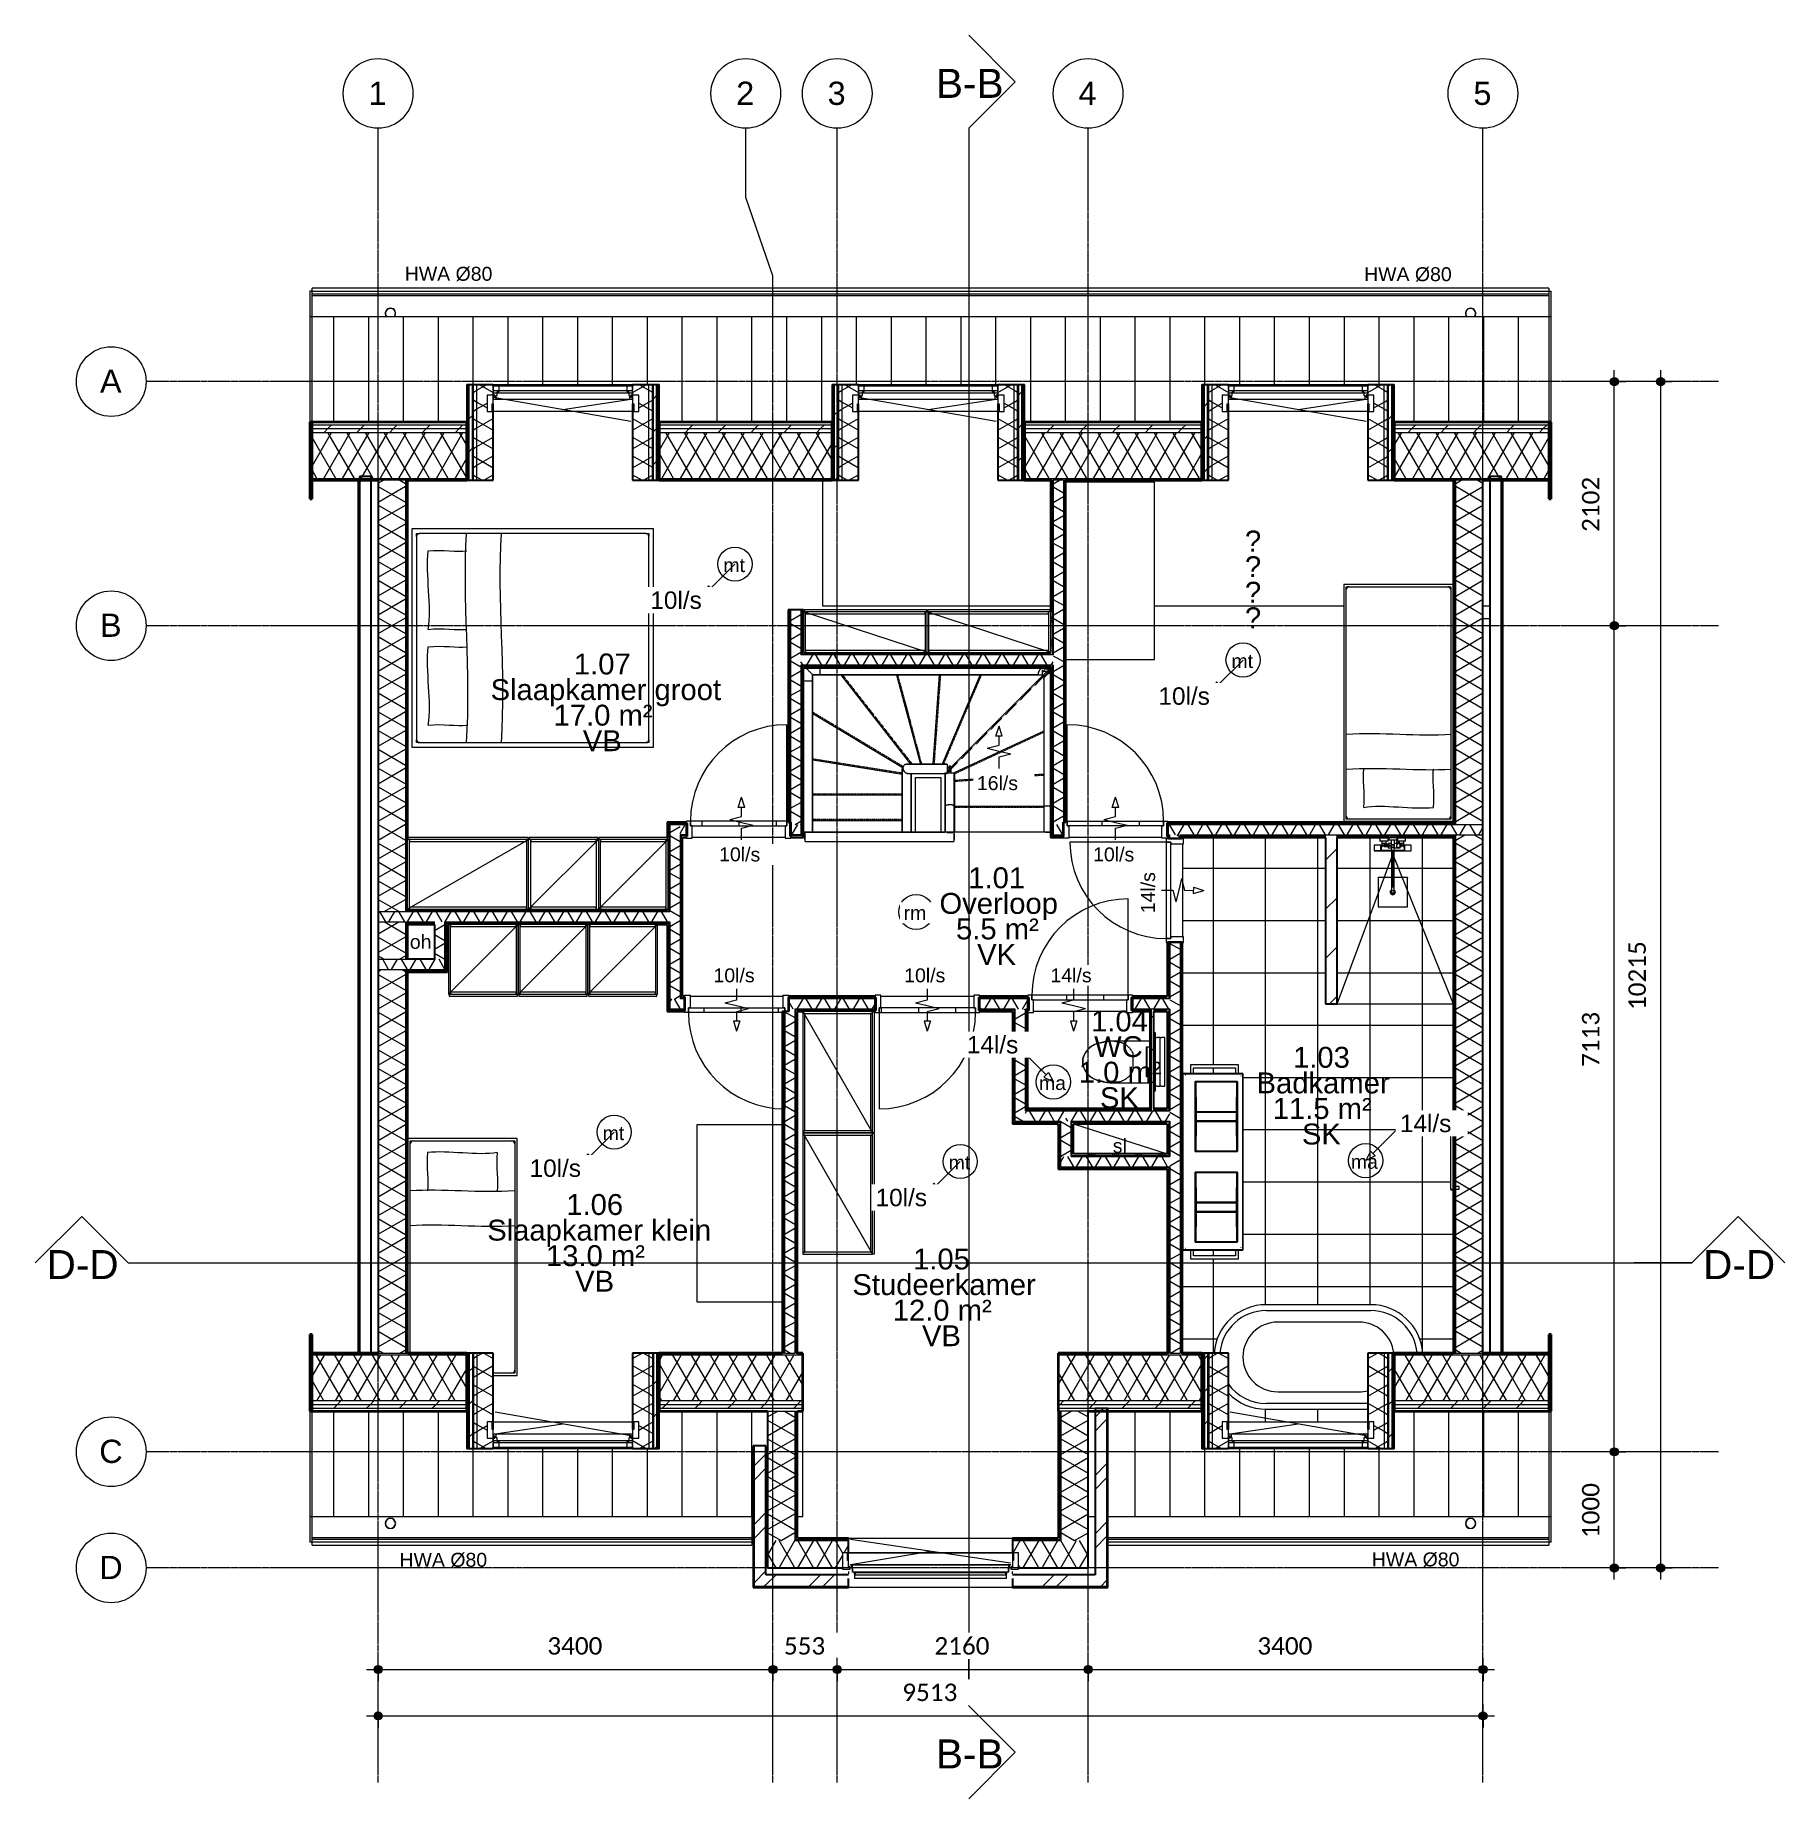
# Model space of a CAD drawing. Header units: millimetres. Extents: x -7971 to 7092, y -1127 to 14057.
import ezdxf

# ---------------------------------------------------------------- set-up
doc = ezdxf.new("R2010")
doc.units = ezdxf.units.MM
doc.linetypes.add('grid', pattern=[24, 15, -3, 3, -3])
doc.linetypes.add('Overhead', pattern=[3.96875, 2.38125, -1.5875])
for name, color, linetype, lineweight in [('A-ANNO-DIMS', 211, 'Continuous', 9), ('A-ANNO-DIMS-100', 211, 'Continuous', 9), ('A-ANNO-NOTE', 131, 'Continuous', 9), ('A-AREA-IDEN', 2, 'Continuous', 9), ('A-CLNG', 13, 'Continuous', 9), ('A-DETL', 90, 'Continuous', 9), ('A-DOOR', 31, 'Continuous', 9), ('A-FLOR', 192, 'Continuous', 9), ('A-FLOR-HRAL', 11, 'Continuous', 9), ('A-FLOR-PATT', 8, 'Continuous', 9), ('A-GENM', 13, 'Continuous', 9), ('A-GLAZ', 151, 'Continuous', 9), ('A-ROOF', 132, 'Continuous', 9), ('A-ROOF-MCUT', 132, 'Continuous', 35), ('A-ROOF-OTLN', 132, 'Continuous', 9), ('A-ROOF-PATT', 132, 'Continuous', 35), ('A-WALL', 113, 'Continuous', 9), ('A-WALL-PATT', 111, 'Continuous', 25), ('G-ANNO-SYMB', 111, 'Continuous', 9), ('G-ANNO-TEXT', 231, 'Continuous', 9), ('G-IMPT', 8, 'Continuous', 9), ('I-FURN', 30, 'Continuous', 9), ('I-WALL', 2, 'Continuous', 9), ('P-SANR-FIXT', 6, 'Continuous', 9), ('S-COLS', 52, 'Continuous', 9), ('S-GRID', 1, 'Continuous', 9), ('S-GRID-IDEN', 1, 'Continuous', 9), ('S-STRS', 31, 'Continuous', 9)]:
    doc.layers.add(name, color=color, linetype=linetype, lineweight=lineweight)
doc.styles.add('Arial', font='arial.ttf', dxfattribs={"height": 200})
doc.styles.add('Arial_1', font='arial.ttf', dxfattribs={"height": 250})
doc.styles.add('Arial_2', font='arial.ttf', dxfattribs={"height": 180})
doc.styles.add('Arial_3', font='arial.ttf', dxfattribs={"height": 120})
doc.styles.add('Arial_4', font='arial.ttf', dxfattribs={"height": 1.2})
doc.styles.add('Arial_5', font='arial.ttf', dxfattribs={"height": 150})
doc.styles.add('Calibri', font='calibri.ttf', dxfattribs={"height": 150})
doc.dimstyles.new('00_BR_maatvoering_1_5mm', dxfattribs={"dimscale": 304.8, "dimtxt": 176.602264, "dimasz": 0.918635, "dimexe": 0.328084, "dimexo": 0.0625, "dimgap": 0.229659, "dimtad": 1, "dimdec": 0, "dimzin": 0, "dimdsep": 46, "dimtxsty": 'Calibri', "dimblk1": 'DOTSMALL', "dimblk2": 'DOTSMALL', "dimsah": 1, "dimcen": 0.09, "dimdle": 0.328084, "dimazin": 0, "dimtfac": 1, "dimtdec": 4, "dimtix": 1, "dimtmove": 0, "dimatfit": 3, "dimfxl": 0.328084, "dimfxlon": 1, "dimtvp": 1, "dimtfill": 1, "dimtolj": 1, "dimtzin": 0, "dimarcsym": 2})
pattern_1 = [(45, (0, 0), (-251.447, 251.447), []), (45, (0, 381), (-251.447, 251.447), [])]
pattern_2 = [(90, (2504.24, 7150.87), (-200, 4e-13), []), (90, (2520.24, 7150.87), (-200, 4e-13), []), (90, (2536.24, 7150.87), (-200, 4e-13), []), (90, (2552.24, 7150.87), (-200, 4e-13), [])]
pattern_3 = [(360, (771.24, 9050.82), (4e-13, 200), []), (360, (771.24, 9034.82), (4e-13, 200), []), (360, (771.24, 9018.82), (4e-13, 200), []), (360, (771.24, 9002.82), (4e-13, 200), [])]
pattern_4 = [(270, (-376.76, 5782.88), (200, -3e-13), []), (270, (-392.76, 5782.88), (200, -3e-13), []), (270, (-408.76, 5782.88), (200, -3e-13), []), (270, (-424.76, 5782.88), (200, -3e-13), [])]
pattern_5 = [(360, (-2528.76, 6532.88), (4e-13, 200), []), (360, (-2528.76, 6516.88), (4e-13, 200), []), (360, (-2528.76, 6500.88), (4e-13, 200), []), (360, (-2528.76, 6484.88), (4e-13, 200), [])]
pattern_6 = [(360, (-1488.76, 8196.9), (5e-13, 200), []), (360, (-1488.76, 8180.9), (5e-13, 200), []), (360, (-1488.76, 8164.9), (5e-13, 200), []), (360, (-1488.76, 8148.9), (5e-13, 200), [])]
pattern_7 = [(270, (-292.76, 8742.88), (200, -3e-13), []), (270, (-308.76, 8742.88), (200, -3e-13), []), (270, (-324.76, 8742.88), (200, -3e-13), []), (270, (-340.76, 8742.88), (200, -3e-13), [])]
pattern_8 = [(360, (1775.24, 4633.88), (4e-13, 200), []), (360, (1775.24, 4617.88), (4e-13, 200), []), (360, (1775.24, 4601.88), (4e-13, 200), []), (360, (1775.24, 4585.88), (4e-13, 200), [])]
pattern_9 = [(180, (575.24, 5167.87), (-4e-13, -200), []), (180, (575.24, 5183.87), (-4e-13, -200), []), (180, (575.24, 5199.87), (-4e-13, -200), []), (180, (575.24, 5215.87), (-4e-13, -200), [])]
pattern_10 = [(45, (0, 0), (-141.4214, 141.4214), [])]
pattern_11 = [(90, (-3645.74, 6400.88), (-200, 4e-13), []), (90, (-3629.74, 6400.88), (-200, 4e-13), []), (90, (-3613.74, 6400.88), (-200, 4e-13), []), (90, (-3597.74, 6400.88), (-200, 4e-13), [])]
pattern_12 = [(360, (-1541, 3883.88), (4e-13, 200), []), (360, (-1541, 3867.88), (4e-13, 200), []), (360, (-1541, 3851.88), (4e-13, 200), []), (360, (-1541, 3835.88), (4e-13, 200), [])]
pattern_13 = [(90, (1306.24, 4293.2), (-200, 3e-13), []), (90, (1322.24, 4293.2), (-200, 3e-13), []), (90, (1338.24, 4293.2), (-200, 3e-13), []), (90, (1354.24, 4293.2), (-200, 3e-13), [])]
pattern_14 = [(270, (1339.24, 4816.87), (200, -3e-13), []), (270, (1323.24, 4816.87), (200, -3e-13), []), (270, (1307.24, 4816.87), (200, -3e-13), []), (270, (1291.24, 4816.87), (200, -3e-13), [])]
pattern_15 = [(360, (837.24, 4555.04), (4e-13, 200), []), (360, (837.24, 4539.04), (4e-13, 200), []), (360, (837.24, 4523.04), (4e-13, 200), []), (360, (837.24, 4507.04), (4e-13, 200), [])]
pattern_16 = [(0, (0, 0), (406.4, 101.6), [33.528, -271.272, 33.528, -271.272, -1625.6]), (0, (0, 0), (406.4, 101.6), [-609.6, 33.528, -576.072, 33.528, -271.272, -711.2]), (0, (0, 0), (406.4, 101.6), [-1524, 33.528, -169.672, 33.528, -474.472]), (120, (152.4, 50.8), (-291.1882, 301.1527), [33.528, -271.272, 33.528, -271.272, -1625.6]), (120, (152.4, 50.8), (-291.1882, 301.1527), [-609.6, 33.528, -576.072, 33.528, -271.272, -711.2]), (120, (152.4, 50.8), (-291.1882, 301.1527), [-1524, 33.528, -169.672, 33.528, -474.472]), (240, (203.2, 254), (-115.2118, -402.7527), [33.528, -271.272, 33.528, -271.272, -1625.6]), (240, (203.2, 254), (-115.2118, -402.7527), [-609.6, 33.528, -576.072, 33.528, -271.272, -711.2]), (240, (203.2, 254), (-115.2118, -402.7527), [-1524, 33.528, -169.672, 33.528, -474.472])]
pattern_17 = [(330, (2074.24, 9980.17), (70, 121.244), []), (30, (2074.24, 9980.17), (-70, 121.244), [])]
pattern_18 = [(150, (545.24, 9980.17), (-70, -121.244), []), (210, (545.24, 9980.17), (70, -121.244), [])]
pattern_19 = [(330, (-1110.76, 9980.17), (70, 121.244), []), (30, (-1110.76, 9980.17), (-70, 121.244), [])]
pattern_20 = [(330, (-4255.76, 9980.17), (70, 121.244), []), (30, (-4255.76, 9980.17), (-70, 121.244), [])]
pattern_21 = [(330, (-4255.76, 2955.48), (70, 121.244), []), (30, (-4255.76, 2955.48), (-70, 121.244), [])]
pattern_22 = [(330, (2074.24, 2955.48), (70, 121.244), []), (30, (2074.24, 2955.48), (-70, 121.244), [])]
pattern_23 = [(150, (3730.24, 2955.48), (-70, -121.244), []), (210, (3730.24, 2955.48), (70, -121.244), [])]
pattern_24 = [(150, (-2599.76, 2956.43), (-70, -121.244), []), (210, (-2599.76, 2956.43), (70, -121.244), [])]
pattern_25 = [(150, (-2599.76, 9980.17), (-70, -121.244), []), (210, (-2599.76, 9980.17), (70, -121.244), [])]
pattern_26 = [(150, (3730.24, 9980.17), (-70, -121.244), []), (210, (3730.24, 9980.17), (70, -121.244), [])]
pattern_27 = [(270, (739.24, 4816.87), (200, -3e-13), []), (270, (723.24, 4816.87), (200, -3e-13), []), (270, (707.24, 4816.87), (200, -3e-13), []), (270, (691.24, 4816.87), (200, -3e-13), [])]

msp = doc.modelspace()

# ---------------------------------------------------------------- texts
at = {"layer": 'A-AREA-IDEN', "char_height": 180, "attachment_point": 1, "style": 'Arial_2'}
for s, insert, width in [('?', (2444.4, 9792.1), 168.354), ('?', (2444.4, 9571.5), 168.354), ('?', (2444.4, 9351.5), 168.354), ('?', (2444.4, 9131.5), 168.354), ('1.07', (-3333.1, 8733.6), 585.232), ('Slaapkamer groot', (-4050.6, 8512.9), 2324.894), ('17.0 m²', (-3508.1, 8292.9), 1010.126), ('VB', (-3256.6, 8072.9), 400.844), ('1.01', (62.2, 6892.8), 585.232), ('Overloop', (-185.8, 6672.2), 1186.497), ('5.5 m²', (-43.3, 6452.2), 841.772), ('VK', (138.7, 6232.2), 400.844), ('1.04', (1119.4, 5659.6), 585.232), ('WC', (1145.9, 5439), 521.097), ('1.03', (2858.4, 5347), 585.232), ('1.0 m²', (1013.9, 5219), 841.772), ('Badkamer', (2544.4, 5126.4), 1346.835), ('SK', (1195.9, 4999), 400.844), ('11.5 m²', (2683.4, 4906.4), 1010.126), ('SK', (2934.9, 4686.4), 400.844), ('1.06', (-3398.8, 4079.4), 585.232), ('Slaapkamer klein', (-4079.8, 3858.8), 2236.708), ('13.0 m²', (-3573.8, 3638.8), 1010.126), ('1.05', (-413, 3610.1), 585.232), ('VB', (-3322.3, 3418.8), 400.844), ('Studeerkamer', (-935.5, 3389.5), 1851.898), ('12.0 m²', (-588, 3169.5), 1010.126), ('VB', (-336.5, 2949.5), 400.844)]:
    msp.add_mtext(s, dxfattribs=dict(at, insert=insert, width=width))
at = {"layer": 'G-ANNO-SYMB', "char_height": 250, "attachment_point": 1, "style": 'Arial_1'}
for s, insert, width in [('B-B', (-215.8, 13768), 705.485), ('D-D', (-7873.6, 3597.4), 753.586), ('D-D', (6388.7, 3597.4), 753.586), ('B-B', (-215.8, -616.4), 705.485)]:
    msp.add_mtext(s, dxfattribs=dict(at, insert=insert, width=width))
at = {"layer": 'G-ANNO-TEXT', "color": 7, "char_height": 120, "attachment_point": 1, "style": 'Arial_3'}
for s, insert, width in [('HWA Ø80', (-4789.4, 12063.5), 994.093), ('HWA Ø80', (3470.2, 12060), 994.093), ('oh', (-4745.7, 6311.4), 240.506), ('sl', (1306.5, 4554.6), 160.338), ('HWA Ø80', (-4834.7, 990.2), 994.093), ('HWA Ø80', (3536.6, 993.7), 994.093)]:
    msp.add_mtext(s, dxfattribs=dict(at, insert=insert, width=width))
at = {"layer": 'S-GRID-IDEN', "char_height": 200, "attachment_point": 1, "style": 'Arial'}
for s, insert, width in [('1', (-5101.9, 13657.8), 192.405), ('2', (-1935.9, 13657.8), 192.405), ('3', (-1148.9, 13657.8), 192.405), ('4', (1011.1, 13657.8), 192.405), ('5', (4411.1, 13657.8), 192.405), ('A', (-7413.5, 11179.2), 232.489), ('B', (-7413.5, 9077.4), 232.489), ('C', (-7420, 1964.3), 248.523), ('D', (-7420, 964.3), 248.523)]:
    msp.add_mtext(s, dxfattribs=dict(at, insert=insert, width=width))

# ---------------------------------------------------------------- blocks, each defined once
blk = doc.blocks.new('32_EA_binnenkozijn_hardhout_deurzonderbovenlicht - 900x2730-1443314-1ste verdieping')
at = {"layer": 'A-DOOR'}
h = blk.add_hatch(dxfattribs=at)
h.set_pattern_fill('FP_27', color=256, style=0, pattern_type=2)
h.set_pattern_definition([(90, (1929.76, -7216.88), (-320, 2e-14), [])])
h.paths.add_polyline_path([(430, 34), (430, 74), (-400, 74), (-400, 34), (326, 34)])
blk.add_line((430, 74), (430, 904), dxfattribs=at)
at = {"layer": 'A-DOOR', "lineweight": 18}
for p, q in [((-400, 74), (-435, 74)), ((-435, 74), (-435, 66)), ((-435, 56), (-425, 56)), ((-425, 56), (-425, -56)), ((430, 74), (-400, 74)), ((-400, 74), (-400, 34)), ((-400, 34), (-400, 74)), ((-400, 34), (430, 34)), ((-385, 34), (-400, 34)), ((-385, -74), (-385, 34)), ((430, 34), (415, 34)), ((415, 34), (415, -74)), ((430, 34), (430, 74)), ((441, 74), (430, 74)), ((430, 74), (430, 34)), ((455, -56), (455, 56)), ((455, 56), (465, 56)), ((-425, -56), (-435, -56)), ((-435, -66), (-435, -74)), ((-435, -74), (-385, -74)), ((415, -74), (465, -74)), ((465, -56), (455, -56)), ((465, -74), (465, -66))]:
    blk.add_line(p, q, dxfattribs=at)
at = {"layer": 'A-DOOR'}
blk.add_arc((430, 74), 830, 90, 180, dxfattribs=at)
blk = doc.blocks.new('32_EA_binnenkozijn_hardhout_deurzonderbovenlicht - 900x2730-1443313-1ste verdieping')
at = {"layer": 'A-DOOR'}
h = blk.add_hatch(dxfattribs=at)
h.set_pattern_fill('FP_28', color=256, style=0, pattern_type=2)
h.set_pattern_definition([(90, (1947.26, -5716.88), (-320, 2e-14), [])])
h.paths.add_polyline_path([(-400, -74), (406, -74), (406, -66), (430, -66), (430, -34), (-400, -34)])
at = {"layer": 'A-DOOR', "lineweight": 18}
for p, q in [((-435, 66), (-435, 74)), ((-435, 74), (-385, 74)), ((-425, 56), (-435, 56)), ((-425, -56), (-425, 56)), ((-385, 74), (-385, -34)), ((415, -34), (415, 74)), ((415, 74), (465, 74)), ((455, 56), (455, -56)), ((465, 56), (455, 56)), ((465, 74), (465, 66)), ((-435, -56), (-425, -56)), ((-435, -74), (-435, -66)), ((-400, -74), (-435, -74)), ((-400, -34), (430, -34)), ((-400, -74), (-400, -34)), ((-400, -34), (-400, -74)), ((-385, -34), (-400, -34)), ((406, -74), (-400, -74)), ((430, -34), (415, -34)), ((430, -34), (430, -66)), ((430, -66), (430, -34)), ((455, -56), (465, -56))]:
    blk.add_line(p, q, dxfattribs=at)
at = {"layer": 'A-DOOR'}
blk.add_line((430, -74), (430, -904), dxfattribs=at)
blk.add_arc((430, -74), 830, 180, 270, dxfattribs=at)
blk = doc.blocks.new('32_EA_binnenkozijn_hardhout_deurzonderbovenlicht - 900x2730-V1-1ste verdieping')
at = {"layer": 'A-DOOR'}
h = blk.add_hatch(dxfattribs=at)
h.set_pattern_fill('FP_29', color=256, style=0, pattern_type=2)
h.set_pattern_definition([(270, (1344.24, 7216.88), (320, 2e-14), [])])
h.paths.add_polyline_path([(430, -34), (-400, -34), (-400, -74), (430, -74)])
at = {"layer": 'A-DOOR', "lineweight": 18}
for p, q in [((-435, 72), (-435, 74)), ((-435, 74), (-385, 74)), ((-425, 56), (-435, 56)), ((-425, -56), (-425, 56)), ((-385, 74), (-385, -34)), ((415, -34), (415, 74)), ((415, 74), (465, 74)), ((455, 56), (455, -56)), ((465, 56), (455, 56)), ((465, 74), (465, 66)), ((-435, -56), (-425, -56)), ((-435, -74), (-435, -66)), ((-400, -74), (-435, -74)), ((-400, -34), (430, -34)), ((-400, -74), (-400, -34)), ((-400, -34), (-400, -74)), ((-385, -34), (-400, -34)), ((430, -74), (-400, -74)), ((430, -34), (415, -34)), ((430, -34), (430, -74)), ((430, -74), (430, -34)), ((441, -74), (430, -74)), ((455, -56), (465, -56))]:
    blk.add_line(p, q, dxfattribs=at)
at = {"layer": 'A-DOOR'}
blk.add_line((430, -74), (430, -904), dxfattribs=at)
blk.add_arc((430, -74), 830, 180, 270, dxfattribs=at)
blk = doc.blocks.new('32_EA_binnenkozijn_hardhout_deurzonderbovenlicht - 900x2730-V2-1ste verdieping')
at = {"layer": 'A-DOOR'}
blk.add_line((430, 74), (430, 904), dxfattribs=at)
at = {"layer": 'A-DOOR', "lineweight": 18}
for p, q in [((-400, 74), (-435, 74)), ((-435, 74), (-435, 66)), ((-435, 56), (-425, 56)), ((-425, 56), (-425, -56)), ((430, 74), (-400, 74)), ((-400, 74), (-400, 34)), ((-400, 34), (-400, 74)), ((-400, 34), (430, 34)), ((-385, 34), (-400, 34)), ((-385, -74), (-385, 34)), ((430, 34), (415, 34)), ((415, 34), (415, -74)), ((430, 34), (430, 74)), ((465, 74), (430, 74)), ((430, 74), (430, 34)), ((455, -56), (455, 56)), ((455, 56), (465, 56)), ((465, 66), (465, 74)), ((-425, -56), (-435, -56)), ((-435, -66), (-435, -74)), ((-435, -74), (-385, -74)), ((415, -74), (465, -74)), ((465, -56), (455, -56)), ((465, -74), (465, -66))]:
    blk.add_line(p, q, dxfattribs=at)
at = {"layer": 'A-DOOR'}
blk.add_arc((430, 74), 830, 90, 180, dxfattribs=at)
blk = doc.blocks.new('32_EA_binnenkozijn_hardhout_deurzonderbovenlicht - 900x2730-V3-1ste verdieping')
at = {"layer": 'A-DOOR'}
h = blk.add_hatch(dxfattribs=at)
h.set_pattern_fill('FP_30', color=256, style=0, pattern_type=2)
h.set_pattern_definition([(90, (-1010.24, -5716.88), (-320, 2e-14), [])])
h.paths.add_polyline_path([(430, 34), (430, 74), (-400, 74), (-400, 34), (-33, 34)])
blk.add_line((430, 74), (430, 904), dxfattribs=at)
at = {"layer": 'A-DOOR', "lineweight": 18}
for p, q in [((-400, 74), (-435, 74)), ((-435, 74), (-435, 66)), ((-435, 56), (-425, 56)), ((-425, 56), (-425, -56)), ((430, 74), (-400, 74)), ((-400, 74), (-400, 34)), ((-400, 34), (-400, 74)), ((-400, 34), (430, 34)), ((-385, 34), (-400, 34)), ((-385, -74), (-385, 34)), ((430, 34), (415, 34)), ((415, 34), (415, -74)), ((430, 34), (430, 74)), ((465, 74), (430, 74)), ((430, 74), (430, 34)), ((455, -56), (455, 56)), ((455, 56), (465, 56)), ((465, 66), (465, 74)), ((-425, -56), (-435, -56)), ((-435, -74), (-385, -74)), ((415, -74), (465, -74)), ((465, -56), (455, -56)), ((465, -74), (465, -66))]:
    blk.add_line(p, q, dxfattribs=at)
at = {"layer": 'A-DOOR'}
blk.add_arc((430, 74), 830, 90, 180, dxfattribs=at)
blk = doc.blocks.new('32_EA_binnenkozijn_hardhout_deurzonderbovenlicht - 900x2730-V4-1ste verdieping')
at = {"layer": 'A-DOOR'}
h = blk.add_hatch(dxfattribs=at)
h.set_pattern_fill('FP_31', color=256, style=0, pattern_type=2)
h.set_pattern_definition([(270, (-275.26, 5716.88), (320, 2e-14), [])])
h.paths.add_polyline_path([(-105, 74), (-400, 74), (-400, 34), (430, 34), (430, 74)])
blk.add_line((430, 74), (430, 904), dxfattribs=at)
at = {"layer": 'A-DOOR', "lineweight": 18}
for p, q in [((-400, 74), (-435, 74)), ((-435, 74), (-435, 66)), ((-435, 56), (-425, 56)), ((-425, 56), (-425, -56)), ((430, 74), (-400, 74)), ((-400, 74), (-400, 34)), ((-400, 34), (-400, 74)), ((-400, 34), (430, 34)), ((-385, 34), (-400, 34)), ((-385, -74), (-385, 34)), ((430, 34), (415, 34)), ((415, 34), (415, -74)), ((430, 34), (430, 74)), ((465, 74), (430, 74)), ((430, 74), (430, 34)), ((455, -56), (455, 56)), ((455, 56), (465, 56)), ((465, 66), (465, 74)), ((-425, -56), (-435, -56)), ((-435, -66), (-435, -74)), ((-435, -74), (-385, -74)), ((415, -74), (465, -74)), ((465, -56), (455, -56)), ((465, -74), (465, -66))]:
    blk.add_line(p, q, dxfattribs=at)
at = {"layer": 'A-DOOR'}
blk.add_arc((430, 74), 830, 90, 180, dxfattribs=at)
blk = doc.blocks.new('M_Desk - 1525 x 762mm-99774-1ste verdieping')
at = {"layer": 'I-FURN'}
for p, q in [((-0.5, 733.75), (-0.5, 0)), ((1524.5, 0), (1524.5, 733.75)), ((-0.5, 0), (1524.5, 0))]:
    blk.add_line(p, q, dxfattribs=at)
blk = doc.blocks.new('Plumbing_Fixtures-Grohe-Allure-Rainshower_Shower_System_Wall_Mounted-12-METRIC - Allure 27 469 000-445960-1ste verdieping')
at = {"layer": 'P-SANR-FIXT'}
for p, q in [((3607, 7151), (3607, 7118)), ((3677, 7118), (3677, 7151)), ((3682, 7151), (3752, 7151)), ((3682, 7151), (3682, 7127)), ((3752, 7151), (3752, 7127)), ((3757, 7151), (3757, 7118)), ((3827, 7118), (3827, 7151)), ((3615, 7083), (3558, 7083)), ((3558, 7083), (3558, 7059)), ((3558, 7059), (3558, 7035)), ((3558, 7035), (3568, 7035)), ((3568, 7040), (3568, 7035)), ((3568, 7035), (3605, 7035)), ((3577, 7037), (3596, 7037)), ((3596, 7036), (3577, 7036)), ((3605, 7035), (3605, 7040)), ((3605, 7035), (3615, 7035)), ((3677, 7118), (3607, 7118)), ((3615, 7059), (3615, 7083)), ((3678, 7076), (3615, 7076)), ((3615, 7035), (3615, 7059)), ((3615, 7042), (3706, 7042)), ((3678, 7083), (3616, 7083)), ((3616, 7083), (3616, 7059)), ((3616, 7059), (3616, 7035)), ((3616, 7035), (3706, 7035)), ((3622, 7099), (3622, 7067)), ((3642, 7099), (3622, 7099)), ((3623, 7118), (3623, 7099)), ((3662, 7099), (3642, 7099)), ((3678, 7092), (3642, 7092)), ((3642, 7072), (3678, 7072)), ((3658, 7088), (3678, 7088)), ((3661, 7099), (3661, 7118)), ((3662, 7067), (3662, 7099)), ((3702, 7097), (3678, 7097)), ((3678, 7097), (3678, 7079)), ((3678, 7079), (3678, 7061)), ((3678, 7061), (3702, 7061)), ((3752, 7127), (3682, 7127)), ((3687, 7083), (3682, 7083)), ((3692, 7076), (3691, 7076)), ((3702, 7127), (3702, 7055)), ((3706, 7055), (3702, 7055)), ((3706, 7038), (3706, 6719)), ((3717, 7083), (3717, 7080)), ((3717, 7068), (3717, 7061)), ((3717, 7038), (3717, 6719)), ((3733, 7055), (3728, 7055)), ((3733, 7055), (3728, 7055)), ((3728, 7042), (3819, 7042)), ((3729, 6719), (3729, 7038)), ((3729, 7035), (3819, 7035)), ((3733, 7055), (3733, 7127)), ((3753, 7097), (3733, 7097)), ((3733, 7061), (3753, 7061)), ((3748, 7107), (3752, 7097)), ((3780, 7097), (3753, 7097)), ((3753, 7097), (3753, 7092)), ((3753, 7092), (3753, 7097)), ((3753, 7092), (3753, 7088)), ((3753, 7088), (3753, 7092)), ((3753, 7088), (3754, 7088)), ((3753, 7070), (3753, 7061)), ((3753, 7061), (3753, 7070)), ((3753, 7061), (3780, 7061)), ((3754, 7090), (3755, 7089)), ((3827, 7118), (3757, 7118)), ((3761, 7064), (3761, 7063)), ((3761, 7064), (3761, 7063)), ((3761, 7064), (3761, 7063)), ((3761, 7064), (3761, 7063)), ((3761, 7064), (3761, 7063)), ((3761, 7064), (3761, 7063)), ((3761, 7064), (3761, 7063)), ((3762, 7063), (3762, 7064)), ((3762, 7063), (3762, 7064)), ((3762, 7063), (3762, 7064)), ((3762, 7063), (3762, 7064)), ((3762, 7063), (3762, 7064)), ((3762, 7063), (3762, 7064)), ((3768, 7097), (3763, 7112)), ((3763, 7063), (3763, 7062)), ((3763, 7063), (3763, 7062)), ((3763, 7063), (3763, 7062)), ((3763, 7063), (3763, 7062)), ((3763, 7063), (3763, 7062)), ((3763, 7063), (3763, 7062)), ((3764, 7062), (3764, 7063)), ((3764, 7062), (3764, 7063)), ((3764, 7062), (3764, 7063)), ((3764, 7062), (3764, 7063)), ((3764, 7062), (3764, 7063)), ((3764, 7062), (3764, 7063)), ((3764, 7062), (3764, 7063)), ((3765, 7063), (3765, 7062)), ((3765, 7063), (3765, 7062)), ((3765, 7063), (3765, 7062)), ((3765, 7063), (3765, 7062)), ((3765, 7063), (3765, 7062)), ((3765, 7063), (3765, 7062)), ((3765, 7063), (3765, 7062)), ((3766, 7062), (3766, 7063)), ((3766, 7062), (3766, 7063)), ((3766, 7062), (3766, 7063)), ((3766, 7062), (3766, 7063)), ((3766, 7062), (3766, 7063)), ((3766, 7062), (3766, 7063)), ((3767, 7063), (3767, 7062)), ((3767, 7063), (3767, 7062)), ((3767, 7063), (3767, 7062)), ((3767, 7063), (3767, 7062)), ((3767, 7063), (3767, 7062)), ((3767, 7063), (3767, 7062)), ((3768, 7062), (3768, 7063)), ((3768, 7062), (3768, 7063)), ((3768, 7062), (3768, 7063)), ((3768, 7062), (3768, 7063)), ((3768, 7062), (3768, 7063)), ((3768, 7062), (3768, 7063)), ((3768, 7062), (3768, 7063)), ((3769, 7063), (3769, 7062)), ((3769, 7063), (3769, 7062)), ((3769, 7063), (3769, 7062)), ((3769, 7063), (3769, 7062)), ((3769, 7063), (3769, 7062)), ((3769, 7063), (3769, 7062)), ((3769, 7063), (3769, 7062)), ((3770, 7062), (3770, 7063)), ((3770, 7062), (3770, 7063)), ((3770, 7062), (3770, 7063)), ((3770, 7062), (3770, 7063)), ((3770, 7062), (3770, 7063)), ((3770, 7062), (3770, 7063)), ((3771, 7064), (3771, 7063)), ((3771, 7064), (3771, 7063)), ((3771, 7064), (3771, 7063)), ((3771, 7064), (3771, 7063)), ((3771, 7064), (3771, 7063)), ((3771, 7064), (3771, 7063)), ((3772, 7099), (3772, 7097)), ((3792, 7099), (3772, 7099)), ((3772, 7063), (3772, 7064)), ((3772, 7063), (3772, 7064)), ((3772, 7063), (3772, 7064)), ((3772, 7063), (3772, 7064)), ((3772, 7063), (3772, 7064)), ((3772, 7063), (3772, 7064)), ((3772, 7063), (3772, 7064)), ((3773, 7118), (3773, 7099)), ((3792, 7092), (3778, 7092)), ((3780, 7093), (3780, 7097)), ((3780, 7087), (3780, 7093)), ((3780, 7065), (3780, 7071)), ((3780, 7061), (3780, 7065)), ((3781, 7072), (3792, 7072)), ((3819, 7083), (3782, 7083)), ((3819, 7076), (3782, 7076)), ((3812, 7099), (3792, 7099)), ((3811, 7099), (3811, 7118)), ((3812, 7067), (3812, 7099)), ((3819, 7059), (3819, 7083)), ((3876, 7083), (3819, 7083)), ((3819, 7083), (3819, 7059)), ((3819, 7035), (3819, 7059)), ((3819, 7059), (3819, 7035)), ((3819, 7035), (3876, 7035)), ((3876, 7059), (3876, 7083)), ((3876, 7035), (3876, 7059)), ((3590, 6803), (3590, 6555)), ((3706, 6806), (3593, 6806)), ((3702, 6686), (3701, 6684)), ((3717, 6689), (3717, 6697)), ((3841, 6806), (3729, 6806)), ((3733, 6684), (3732, 6686)), ((3844, 6555), (3844, 6803)), ((3593, 6552), (3841, 6552)), ((3701, 6674), (3702, 6672)), ((3717, 6674), (3717, 6677)), ((3722, 6663), (3725, 6664)), ((3732, 6671), (3733, 6673))]:
    blk.add_line(p, q, dxfattribs=at)
at = {"layer": 'P-SANR-FIXT', "flags": 128}
for points in [[(3706, 7055), (3702, 7055), (3702, 7055)], [(3706, 7078), (3706, 7078), (3706, 7078), (3706, 7078), (3706, 7078), (3706, 7077), (3706, 7077), (3706, 7077), (3706, 7076), (3706, 7076), (3706, 7075), (3706, 7074), (3706, 7074), (3706, 7073), (3706, 7072), (3706, 7071), (3706, 7070), (3706, 7069), (3706, 7068), (3706, 7067), (3706, 7066), (3706, 7064), (3706, 7063), (3706, 7062), (3706, 7061), (3706, 7059), (3706, 7058), (3706, 7056), (3706, 7055), (3706, 7053), (3706, 7052), (3706, 7050), (3706, 7049), (3706, 7047), (3706, 7045), (3706, 7044), (3706, 7042), (3706, 7040), (3706, 7039), (3706, 7038)], [(3729, 7038), (3729, 7040), (3729, 7041), (3729, 7043), (3729, 7045), (3729, 7046), (3729, 7048), (3729, 7050), (3729, 7051), (3729, 7053), (3729, 7054), (3729, 7056), (3729, 7057), (3729, 7059), (3729, 7060), (3729, 7061), (3729, 7063), (3729, 7064), (3729, 7065), (3729, 7066), (3729, 7068), (3729, 7069), (3729, 7070), (3729, 7071), (3729, 7072), (3729, 7072), (3729, 7073), (3729, 7074), (3729, 7075), (3729, 7075), (3729, 7076), (3729, 7076), (3729, 7077), (3729, 7077), (3729, 7078), (3729, 7078), (3729, 7078), (3729, 7078), (3729, 7078), (3729, 7078)], [(3762, 7113), (3762, 7112), (3762, 7112), (3762, 7112), (3763, 7112)], [(3763, 7112), (3763, 7112), (3763, 7112), (3763, 7112), (3763, 7111), (3763, 7111), (3763, 7111), (3763, 7111), (3763, 7110), (3763, 7110), (3763, 7110), (3763, 7109), (3764, 7109), (3764, 7108), (3764, 7108), (3764, 7107), (3764, 7107), (3765, 7106), (3765, 7105), (3765, 7105), (3765, 7104), (3766, 7103), (3766, 7103), (3766, 7102), (3766, 7101), (3767, 7100), (3767, 7099), (3767, 7098), (3768, 7098), (3768, 7097)], [(3590, 6803), (3591, 6804), (3591, 6805), (3592, 6805), (3592, 6805), (3593, 6806)], [(3593, 6806), (3593, 6806), (3592, 6805), (3592, 6805), (3591, 6805), (3591, 6804), (3590, 6803), (3590, 6803)], [(3706, 6686), (3706, 6685), (3705, 6685), (3705, 6684), (3705, 6684), (3705, 6683), (3705, 6683), (3704, 6682), (3704, 6682), (3704, 6681), (3704, 6681), (3704, 6680), (3704, 6680), (3704, 6679), (3704, 6678), (3704, 6678), (3704, 6677), (3704, 6677), (3704, 6676), (3704, 6676), (3704, 6675), (3705, 6675), (3705, 6674), (3705, 6674), (3705, 6673), (3705, 6673), (3706, 6672), (3706, 6672), (3706, 6671), (3706, 6671), (3707, 6671), (3707, 6670), (3708, 6670), (3708, 6669), (3708, 6669), (3709, 6669), (3709, 6668), (3709, 6668), (3710, 6668), (3710, 6667), (3711, 6667), (3711, 6667), (3712, 6667), (3712, 6667), (3713, 6666), (3713, 6666), (3714, 6666), (3714, 6666), (3715, 6666), (3715, 6666), (3716, 6666), (3716, 6666), (3717, 6666), (3717, 6666)], [(3706, 6719), (3706, 6718), (3706, 6716), (3706, 6715), (3706, 6713), (3706, 6711), (3706, 6710), (3706, 6708), (3706, 6707), (3706, 6705), (3706, 6704), (3706, 6702), (3706, 6701), (3706, 6699), (3706, 6698), (3706, 6697), (3706, 6695), (3706, 6694), (3706, 6693), (3706, 6691), (3706, 6690), (3706, 6689), (3706, 6688), (3706, 6687), (3706, 6686), (3706, 6685), (3706, 6684), (3706, 6684), (3706, 6683), (3706, 6682), (3706, 6682), (3706, 6681), (3706, 6681), (3706, 6680), (3706, 6680), (3706, 6679), (3706, 6679), (3706, 6679), (3706, 6679), (3706, 6679), (3706, 6679)], [(3717, 6666), (3718, 6666), (3718, 6666), (3719, 6666), (3719, 6666), (3720, 6666), (3720, 6666), (3721, 6666), (3721, 6666), (3722, 6666), (3722, 6667), (3723, 6667), (3723, 6667), (3724, 6667), (3724, 6668), (3725, 6668), (3725, 6668), (3726, 6669), (3726, 6669), (3726, 6669), (3727, 6670), (3727, 6670), (3727, 6670), (3728, 6671), (3728, 6671), (3728, 6672), (3729, 6672), (3729, 6673), (3729, 6673), (3729, 6674), (3730, 6674), (3730, 6675), (3730, 6675), (3730, 6676), (3730, 6676), (3730, 6677), (3730, 6677), (3730, 6678), (3731, 6678), (3731, 6679), (3731, 6679), (3731, 6680), (3730, 6680), (3730, 6681), (3730, 6681), (3730, 6682), (3730, 6682), (3730, 6683), (3730, 6683), (3730, 6684), (3729, 6684), (3729, 6685), (3729, 6685), (3729, 6686)], [(3729, 6679), (3729, 6679), (3729, 6679), (3729, 6679), (3729, 6679), (3729, 6680), (3729, 6680), (3729, 6680), (3729, 6681), (3729, 6681), (3729, 6682), (3729, 6683), (3729, 6683), (3729, 6684), (3729, 6685), (3729, 6686), (3729, 6687), (3729, 6688), (3729, 6689), (3729, 6690), (3729, 6691), (3729, 6692), (3729, 6694), (3729, 6695), (3729, 6696), (3729, 6697), (3729, 6699), (3729, 6700), (3729, 6702), (3729, 6703), (3729, 6705), (3729, 6706), (3729, 6708), (3729, 6709), (3729, 6711), (3729, 6712), (3729, 6714), (3729, 6716), (3729, 6717), (3729, 6719), (3729, 6719)], [(3844, 6803), (3844, 6803), (3844, 6804), (3843, 6805), (3843, 6805), (3842, 6805), (3842, 6806), (3841, 6806)], [(3842, 6806), (3842, 6805), (3843, 6805), (3843, 6805), (3844, 6804), (3844, 6803)], [(3590, 6555), (3590, 6554), (3591, 6554), (3591, 6553), (3592, 6553), (3592, 6552), (3593, 6552), (3593, 6552)], [(3593, 6552), (3592, 6552), (3592, 6553), (3591, 6553), (3591, 6554), (3590, 6554)], [(3841, 6552), (3842, 6552), (3842, 6552), (3843, 6553), (3843, 6553), (3844, 6554), (3844, 6554), (3844, 6555)], [(3844, 6554), (3844, 6554), (3843, 6553), (3843, 6553), (3842, 6552), (3842, 6552)]]:
    blk.add_lwpolyline(points, dxfattribs=at)
at = {"layer": 'P-SANR-FIXT'}
for centre, radius, start, end in [((3689, 7079), 4.58, 0, 180), ((3689, 7079), 4.58, 180, 0), ((3717, 7078), 11.5, 6.0031, 12.2365), ((3766, 7079), 16, 0, 180), ((3766, 7079), 16, 180, 210), ((3766, 7079), 16, 180, 360), ((3766, 7079), 16, 90, 150), ((3766, 7079), 16, 240, 270), ((3766, 7079), 16, 45, 75), ((3766, 7079), 16, 285, 315), ((3766, 7079), 16, 0, 15), ((3766, 7079), 16, 345, 360), ((3717, 6679), 22.6, 121.0947, 270), ((3717, 6679), 18, 130.5161, 270), ((3717, 6679), 16, 136.3688, 270), ((3717, 6679), 13.3, 155.5283, 270), ((3717, 6679), 12.9, 164.0152, 172.1294), ((3717, 6679), 22.6, 270, 59.5524), ((3717, 6679), 18, 270, 50.1641), ((3717, 6679), 16, 270, 45), ((3717, 6679), 13.3, 270, 23.9062), ((3717, 6679), 12.9, 0, 19.7029), ((3717, 6679), 12.9, 178.6878, 234.5672), ((3717, 6679), 11.5, 180, 270), ((3717, 6679), 12.9, 259.854, 270), ((3717, 6679), 11.5, 270, 0), ((3717, 6679), 12.9, 270, 288.7351), ((3717, 6679), 12.9, 296.0155, 327.1523), ((3717, 6679), 12.9, 344.0152, 352.1294)]:
    blk.add_arc(centre, radius, start, end, dxfattribs=at)
for points, knots in [([(3568, 7035), (3568, 7035), (3568, 7035), (3568, 7035), (3569, 7035), (3570, 7036), (3571, 7036), (3574, 7036), (3575, 7037), (3577, 7037)], [0.4998661, 0.4998661, 0.4998661, 0.4998661, 0.5138889, 0.5833333, 0.6527778, 0.7222222, 0.7916667, 0.8611111, 1, 1, 1, 1]), ([(3568, 7035), (3568, 7035), (3568, 7035), (3568, 7035), (3568, 7035)], [0.51388889, 0.51388889, 0.51388889, 0.51388889, 0.54861111, 0.55555556, 0.55555556, 0.55555556, 0.55555556]), ([(3577, 7036), (3576, 7036), (3575, 7036), (3574, 7036), (3573, 7036), (3571, 7036), (3570, 7035), (3569, 7035), (3569, 7035), (3569, 7035)], [0, 0, 0, 0, 0.0555556, 0.1111111, 0.1666667, 0.2222222, 0.3333333, 0.3888889, 0.4444444, 0.4444444, 0.4444444, 0.4444444]), ([(3596, 7037), (3597, 7037), (3598, 7037), (3599, 7036), (3600, 7036), (3602, 7036), (3603, 7035), (3604, 7035), (3605, 7035), (3605, 7035), (3605, 7035)], [0, 0, 0, 0, 0.0555556, 0.1111111, 0.1666667, 0.2222222, 0.3333333, 0.3888889, 0.4444444, 0.5001339, 0.5001339, 0.5001339, 0.5001339]), ([(3604, 7035), (3604, 7035), (3604, 7035), (3604, 7035), (3603, 7036), (3601, 7036), (3599, 7036), (3597, 7036), (3596, 7036)], [0.5555556, 0.5555556, 0.5555556, 0.5555556, 0.5833333, 0.6527778, 0.7222222, 0.7916667, 0.8611111, 1, 1, 1, 1]), ([(3605, 7035), (3605, 7035), (3605, 7035), (3605, 7035), (3605, 7035), (3605, 7035)], [0.5037479, 0.5037479, 0.5037479, 0.5037479, 0.51388889, 0.54861111, 0.55555556, 0.55555556, 0.55555556, 0.55555556]), ([(3693, 7079), (3693, 7079), (3693, 7078), (3693, 7077), (3693, 7077), (3692, 7076), (3692, 7075), (3691, 7075), (3690, 7075), (3690, 7074), (3689, 7074), (3688, 7074), (3688, 7074), (3687, 7075), (3686, 7075), (3685, 7076), (3685, 7077), (3684, 7078), (3684, 7079)], [0, 0, 0, 0, 0.055556, 0.111111, 0.166667, 0.222222, 0.277778, 0.333333, 0.388889, 0.444444, 0.513889, 0.548611, 0.583333, 0.652778, 0.722222, 0.791667, 0.861111, 1, 1, 1, 1]), ([(3688, 7083), (3688, 7083), (3689, 7083), (3690, 7083), (3690, 7083), (3691, 7083), (3692, 7082), (3693, 7082), (3693, 7081), (3693, 7080), (3693, 7079)], [0.4444444, 0.4444444, 0.4444444, 0.4444444, 0.5138889, 0.5486111, 0.5833333, 0.6527778, 0.7222222, 0.7916667, 0.8611111, 1, 1, 1, 1]), ([(3706, 7079), (3706, 7079), (3706, 7079), (3706, 7080), (3706, 7081), (3706, 7081), (3706, 7082), (3707, 7083), (3707, 7084), (3707, 7084), (3708, 7085), (3708, 7086), (3709, 7086), (3709, 7086)], [0.51155, 0.51155, 0.51155, 0.51155, 0.5277778, 0.5416667, 0.5555556, 0.5833333, 0.6111111, 0.6388889, 0.6527778, 0.6666667, 0.6944444, 0.7222222, 0.7428068, 0.7428068, 0.7428068, 0.7428068]), ([(3706, 7080), (3706, 7080), (3706, 7080), (3706, 7079), (3706, 7079), (3706, 7079)], [0.44444444, 0.44444444, 0.44444444, 0.44444444, 0.45833333, 0.47222222, 0.48853716, 0.48853716, 0.48853716, 0.48853716]), ([(3712, 7088), (3712, 7089), (3713, 7089), (3715, 7090), (3717, 7090), (3717, 7090)], [0.8430668, 0.8430668, 0.8430668, 0.8430668, 0.8888889, 0.9444444, 1, 1, 1, 1]), ([(3717, 7090), (3718, 7090), (3719, 7090), (3721, 7089), (3722, 7089), (3723, 7088)], [0, 0, 0, 0, 0.0555556, 0.1111111, 0.1569332, 0.1569332, 0.1569332, 0.1569332]), ([(3726, 7086), (3726, 7086), (3726, 7086), (3727, 7085), (3727, 7084), (3727, 7084), (3728, 7083), (3728, 7082), (3728, 7081), (3729, 7081), (3729, 7080), (3729, 7079), (3729, 7079), (3729, 7079)], [0.2571932, 0.2571932, 0.2571932, 0.2571932, 0.2777778, 0.3055556, 0.3333333, 0.3472222, 0.3611111, 0.3888889, 0.4166667, 0.4444444, 0.4583333, 0.4722222, 0.48845, 0.48845, 0.48845, 0.48845]), ([(3729, 7079), (3729, 7079), (3729, 7079), (3729, 7080), (3729, 7080), (3729, 7080)], [0.51146284, 0.51146284, 0.51146284, 0.51146284, 0.52777778, 0.54166667, 0.55555556, 0.55555556, 0.55555556, 0.55555556]), ([(3763, 7111), (3763, 7112), (3762, 7113), (3761, 7114), (3759, 7116), (3756, 7117), (3752, 7116), (3749, 7113), (3748, 7110), (3748, 7109)], [0.0833333, 0.0833333, 0.0833333, 0.0833333, 0.1666667, 0.25, 0.3333333, 0.5, 0.6666667, 0.8333333, 1, 1, 1, 1]), ([(3759, 7065), (3759, 7065), (3760, 7064), (3760, 7064), (3761, 7064), (3761, 7064), (3761, 7064), (3761, 7064), (3762, 7064), (3762, 7064), (3762, 7064), (3762, 7064)], [0, 0, 0, 0, 0.111111, 0.222222, 0.444444, 0.583333, 0.652778, 0.722222, 0.791667, 0.861111, 1, 1, 1, 1]), ([(3762, 7064), (3762, 7064), (3762, 7064), (3762, 7064), (3762, 7064), (3761, 7064), (3761, 7064), (3761, 7064), (3761, 7064), (3760, 7064), (3760, 7064), (3759, 7065), (3759, 7065)], [0, 0, 0, 0, 0.111111, 0.166667, 0.222222, 0.277778, 0.333333, 0.444444, 0.583333, 0.722222, 0.861111, 1, 1, 1, 1]), ([(3759, 7065), (3759, 7065), (3760, 7064), (3760, 7064), (3761, 7064), (3761, 7064), (3761, 7064), (3761, 7064), (3762, 7064), (3762, 7064), (3762, 7064), (3762, 7064)], [0, 0, 0, 0, 0.111111, 0.222222, 0.444444, 0.583333, 0.652778, 0.722222, 0.791667, 0.861111, 1, 1, 1, 1]), ([(3762, 7064), (3762, 7064), (3762, 7064), (3762, 7064), (3762, 7064), (3761, 7064), (3761, 7064), (3761, 7064), (3761, 7064), (3760, 7064), (3760, 7064), (3759, 7065), (3759, 7065)], [0, 0, 0, 0, 0.111111, 0.166667, 0.222222, 0.277778, 0.333333, 0.444444, 0.583333, 0.722222, 0.861111, 1, 1, 1, 1]), ([(3759, 7065), (3759, 7065), (3760, 7064), (3760, 7064), (3761, 7064), (3761, 7064), (3761, 7064), (3761, 7064), (3762, 7064), (3762, 7064), (3762, 7064), (3762, 7064)], [0, 0, 0, 0, 0.111111, 0.222222, 0.444444, 0.583333, 0.652778, 0.722222, 0.791667, 0.861111, 1, 1, 1, 1]), ([(3762, 7064), (3762, 7064), (3762, 7064), (3762, 7064), (3762, 7064), (3761, 7064), (3761, 7064), (3761, 7064), (3761, 7064), (3760, 7064), (3760, 7064), (3759, 7065), (3759, 7065)], [0, 0, 0, 0, 0.111111, 0.166667, 0.222222, 0.277778, 0.333333, 0.444444, 0.583333, 0.722222, 0.861111, 1, 1, 1, 1]), ([(3759, 7065), (3759, 7065), (3760, 7064), (3760, 7064), (3761, 7064), (3761, 7064), (3761, 7064), (3761, 7064), (3762, 7064), (3762, 7064), (3762, 7064), (3762, 7064)], [0, 0, 0, 0, 0.111111, 0.222222, 0.444444, 0.583333, 0.652778, 0.722222, 0.791667, 0.861111, 1, 1, 1, 1]), ([(3762, 7064), (3762, 7064), (3762, 7064), (3762, 7064), (3762, 7064), (3761, 7064), (3761, 7064), (3761, 7064), (3761, 7064), (3760, 7064), (3760, 7064), (3759, 7065), (3759, 7065)], [0, 0, 0, 0, 0.111111, 0.166667, 0.222222, 0.277778, 0.333333, 0.444444, 0.583333, 0.722222, 0.861111, 1, 1, 1, 1]), ([(3759, 7065), (3759, 7065), (3760, 7064), (3760, 7064), (3761, 7064), (3761, 7064), (3761, 7064), (3761, 7064), (3762, 7064), (3762, 7064), (3762, 7064), (3762, 7064)], [0, 0, 0, 0, 0.111111, 0.222222, 0.444444, 0.583333, 0.652778, 0.722222, 0.791667, 0.861111, 1, 1, 1, 1]), ([(3762, 7064), (3762, 7064), (3762, 7064), (3762, 7064), (3762, 7064), (3761, 7064), (3761, 7064), (3761, 7064), (3761, 7064), (3760, 7064), (3760, 7064), (3759, 7065), (3759, 7065)], [0, 0, 0, 0, 0.111111, 0.166667, 0.222222, 0.277778, 0.333333, 0.444444, 0.583333, 0.722222, 0.861111, 1, 1, 1, 1]), ([(3759, 7065), (3759, 7065), (3760, 7064), (3760, 7064), (3761, 7064), (3761, 7064), (3761, 7064), (3761, 7064), (3762, 7064), (3762, 7064), (3762, 7064), (3762, 7064)], [0, 0, 0, 0, 0.111111, 0.222222, 0.444444, 0.583333, 0.652778, 0.722222, 0.791667, 0.861111, 1, 1, 1, 1]), ([(3762, 7064), (3762, 7064), (3762, 7064), (3762, 7064), (3762, 7064), (3761, 7064), (3761, 7064), (3761, 7064), (3761, 7064), (3760, 7064), (3760, 7064), (3759, 7065), (3759, 7065)], [0, 0, 0, 0, 0.111111, 0.166667, 0.222222, 0.277778, 0.333333, 0.444444, 0.583333, 0.722222, 0.861111, 1, 1, 1, 1]), ([(3759, 7065), (3759, 7065), (3759, 7064), (3759, 7064), (3759, 7064), (3759, 7064), (3759, 7064), (3759, 7064), (3760, 7063), (3760, 7063), (3760, 7063)], [0, 0, 0, 0, 0.125, 0.25, 0.354167, 0.458333, 0.583333, 0.6875, 0.791667, 1, 1, 1, 1]), ([(3760, 7063), (3760, 7063), (3760, 7063), (3760, 7063), (3759, 7064), (3759, 7064), (3759, 7064), (3759, 7064), (3759, 7064), (3759, 7064), (3759, 7065)], [0, 0, 0, 0, 0.125, 0.25, 0.354167, 0.458333, 0.583333, 0.6875, 0.833333, 1, 1, 1, 1]), ([(3759, 7065), (3759, 7065), (3759, 7064), (3759, 7064), (3759, 7064), (3759, 7064), (3759, 7064), (3759, 7064), (3760, 7063), (3760, 7063), (3760, 7063)], [0, 0, 0, 0, 0.125, 0.25, 0.354167, 0.458333, 0.583333, 0.6875, 0.791667, 1, 1, 1, 1]), ([(3760, 7063), (3760, 7063), (3760, 7063), (3760, 7063), (3759, 7064), (3759, 7064), (3759, 7064), (3759, 7064), (3759, 7064), (3759, 7064), (3759, 7065)], [0, 0, 0, 0, 0.125, 0.25, 0.354167, 0.458333, 0.583333, 0.6875, 0.833333, 1, 1, 1, 1]), ([(3759, 7065), (3759, 7065), (3759, 7064), (3759, 7064), (3759, 7064), (3759, 7064), (3759, 7064), (3759, 7064), (3760, 7063), (3760, 7063), (3760, 7063)], [0, 0, 0, 0, 0.125, 0.25, 0.354167, 0.458333, 0.583333, 0.6875, 0.791667, 1, 1, 1, 1]), ([(3760, 7063), (3760, 7063), (3760, 7063), (3760, 7063), (3759, 7064), (3759, 7064), (3759, 7064), (3759, 7064), (3759, 7064), (3759, 7064), (3759, 7065)], [0, 0, 0, 0, 0.125, 0.25, 0.354167, 0.458333, 0.583333, 0.6875, 0.833333, 1, 1, 1, 1]), ([(3759, 7065), (3759, 7065), (3759, 7064), (3759, 7064), (3759, 7064), (3759, 7064), (3759, 7064), (3759, 7064), (3760, 7063), (3760, 7063), (3760, 7063)], [0, 0, 0, 0, 0.125, 0.25, 0.354167, 0.458333, 0.583333, 0.6875, 0.791667, 1, 1, 1, 1]), ([(3760, 7063), (3760, 7063), (3760, 7063), (3760, 7063), (3759, 7064), (3759, 7064), (3759, 7064), (3759, 7064), (3759, 7064), (3759, 7064), (3759, 7065)], [0, 0, 0, 0, 0.125, 0.25, 0.354167, 0.458333, 0.583333, 0.6875, 0.833333, 1, 1, 1, 1]), ([(3759, 7065), (3759, 7065), (3759, 7064), (3759, 7064), (3759, 7064), (3759, 7064), (3759, 7064), (3759, 7064), (3760, 7063), (3760, 7063), (3760, 7063)], [0, 0, 0, 0, 0.125, 0.25, 0.354167, 0.458333, 0.583333, 0.6875, 0.791667, 1, 1, 1, 1]), ([(3760, 7063), (3760, 7063), (3760, 7063), (3760, 7063), (3759, 7064), (3759, 7064), (3759, 7064), (3759, 7064), (3759, 7064), (3759, 7064), (3759, 7065)], [0, 0, 0, 0, 0.125, 0.25, 0.354167, 0.458333, 0.583333, 0.6875, 0.833333, 1, 1, 1, 1]), ([(3759, 7065), (3759, 7065), (3759, 7064), (3759, 7064), (3759, 7064), (3759, 7064), (3759, 7064), (3759, 7064), (3760, 7063), (3760, 7063), (3760, 7063)], [0, 0, 0, 0, 0.125, 0.25, 0.354167, 0.458333, 0.583333, 0.6875, 0.791667, 1, 1, 1, 1]), ([(3760, 7063), (3760, 7063), (3760, 7063), (3760, 7063), (3759, 7064), (3759, 7064), (3759, 7064), (3759, 7064), (3759, 7064), (3759, 7064), (3759, 7065)], [0, 0, 0, 0, 0.125, 0.25, 0.354167, 0.458333, 0.583333, 0.6875, 0.833333, 1, 1, 1, 1]), ([(3760, 7063), (3760, 7063), (3760, 7063), (3761, 7063), (3761, 7063), (3761, 7063), (3762, 7063), (3762, 7063), (3762, 7063), (3762, 7063)], [0, 0, 0, 0, 0.222222, 0.333333, 0.444444, 0.583333, 0.722222, 0.861111, 1, 1, 1, 1]), ([(3762, 7063), (3762, 7063), (3762, 7063), (3762, 7063), (3761, 7063), (3761, 7063), (3760, 7063), (3760, 7063), (3760, 7063)], [0, 0, 0, 0, 0.222222, 0.333333, 0.444444, 0.583333, 0.722222, 1, 1, 1, 1]), ([(3760, 7063), (3760, 7063), (3760, 7063), (3761, 7063), (3761, 7063), (3761, 7063), (3762, 7063), (3762, 7063), (3762, 7063), (3762, 7063)], [0, 0, 0, 0, 0.222222, 0.333333, 0.444444, 0.583333, 0.722222, 0.861111, 1, 1, 1, 1]), ([(3762, 7063), (3762, 7063), (3762, 7063), (3762, 7063), (3761, 7063), (3761, 7063), (3760, 7063), (3760, 7063), (3760, 7063)], [0, 0, 0, 0, 0.222222, 0.333333, 0.444444, 0.583333, 0.722222, 1, 1, 1, 1]), ([(3760, 7063), (3760, 7063), (3760, 7063), (3761, 7063), (3761, 7063), (3761, 7063), (3762, 7063), (3762, 7063), (3762, 7063), (3762, 7063)], [0, 0, 0, 0, 0.222222, 0.333333, 0.444444, 0.583333, 0.722222, 0.861111, 1, 1, 1, 1]), ([(3762, 7063), (3762, 7063), (3762, 7063), (3762, 7063), (3761, 7063), (3761, 7063), (3760, 7063), (3760, 7063), (3760, 7063)], [0, 0, 0, 0, 0.222222, 0.333333, 0.444444, 0.583333, 0.722222, 1, 1, 1, 1]), ([(3760, 7063), (3760, 7063), (3760, 7063), (3761, 7063), (3761, 7063), (3761, 7063), (3762, 7063), (3762, 7063), (3762, 7063), (3762, 7063)], [0, 0, 0, 0, 0.222222, 0.333333, 0.444444, 0.583333, 0.722222, 0.861111, 1, 1, 1, 1]), ([(3762, 7063), (3762, 7063), (3762, 7063), (3762, 7063), (3761, 7063), (3761, 7063), (3760, 7063), (3760, 7063), (3760, 7063)], [0, 0, 0, 0, 0.222222, 0.333333, 0.444444, 0.583333, 0.722222, 1, 1, 1, 1]), ([(3760, 7063), (3760, 7063), (3760, 7063), (3761, 7063), (3761, 7063), (3761, 7063), (3762, 7063), (3762, 7063), (3762, 7063), (3762, 7063)], [0, 0, 0, 0, 0.222222, 0.333333, 0.444444, 0.583333, 0.722222, 0.861111, 1, 1, 1, 1]), ([(3762, 7063), (3762, 7063), (3762, 7063), (3762, 7063), (3761, 7063), (3761, 7063), (3760, 7063), (3760, 7063), (3760, 7063)], [0, 0, 0, 0, 0.222222, 0.333333, 0.444444, 0.583333, 0.722222, 1, 1, 1, 1]), ([(3760, 7063), (3760, 7063), (3760, 7063), (3761, 7063), (3761, 7063), (3761, 7063), (3762, 7063), (3762, 7063), (3762, 7063), (3762, 7063)], [0, 0, 0, 0, 0.222222, 0.333333, 0.444444, 0.583333, 0.722222, 0.861111, 1, 1, 1, 1]), ([(3762, 7063), (3762, 7063), (3762, 7063), (3762, 7063), (3761, 7063), (3761, 7063), (3760, 7063), (3760, 7063), (3760, 7063)], [0, 0, 0, 0, 0.222222, 0.333333, 0.444444, 0.583333, 0.722222, 1, 1, 1, 1]), ([(3761, 7064), (3761, 7064), (3761, 7064), (3761, 7064), (3761, 7064), (3761, 7064), (3762, 7064), (3762, 7064), (3762, 7064), (3762, 7063), (3763, 7063), (3763, 7063), (3763, 7063), (3763, 7063), (3764, 7063), (3764, 7063), (3764, 7063), (3764, 7063)], [0, 0, 0, 0, 0.055556, 0.111111, 0.166667, 0.222222, 0.277778, 0.333333, 0.388889, 0.444444, 0.513889, 0.583333, 0.652778, 0.722222, 0.791667, 0.861111, 1, 1, 1, 1]), ([(3764, 7063), (3764, 7063), (3764, 7063), (3764, 7063), (3764, 7063), (3764, 7063), (3763, 7063), (3763, 7063), (3763, 7063), (3763, 7063), (3762, 7063), (3762, 7063), (3762, 7064), (3762, 7064), (3761, 7064), (3761, 7064), (3761, 7064), (3761, 7064)], [0, 0, 0, 0, 0.055556, 0.111111, 0.166667, 0.222222, 0.277778, 0.333333, 0.388889, 0.444444, 0.513889, 0.583333, 0.652778, 0.722222, 0.791667, 0.861111, 1, 1, 1, 1]), ([(3761, 7064), (3761, 7064), (3761, 7064), (3761, 7064), (3761, 7064), (3761, 7064), (3762, 7064), (3762, 7064), (3762, 7064), (3762, 7063), (3763, 7063), (3763, 7063), (3763, 7063), (3763, 7063), (3764, 7063), (3764, 7063), (3764, 7063), (3764, 7063)], [0, 0, 0, 0, 0.055556, 0.111111, 0.166667, 0.222222, 0.277778, 0.333333, 0.388889, 0.444444, 0.513889, 0.583333, 0.652778, 0.722222, 0.791667, 0.861111, 1, 1, 1, 1]), ([(3764, 7063), (3764, 7063), (3764, 7063), (3764, 7063), (3764, 7063), (3764, 7063), (3763, 7063), (3763, 7063), (3763, 7063), (3763, 7063), (3762, 7063), (3762, 7063), (3762, 7064), (3762, 7064), (3761, 7064), (3761, 7064), (3761, 7064), (3761, 7064)], [0, 0, 0, 0, 0.055556, 0.111111, 0.166667, 0.222222, 0.277778, 0.333333, 0.388889, 0.444444, 0.513889, 0.583333, 0.652778, 0.722222, 0.791667, 0.861111, 1, 1, 1, 1]), ([(3761, 7064), (3761, 7064), (3761, 7064), (3761, 7064), (3761, 7064), (3761, 7064), (3762, 7064), (3762, 7064), (3762, 7064), (3762, 7063), (3763, 7063), (3763, 7063), (3763, 7063), (3763, 7063), (3764, 7063), (3764, 7063), (3764, 7063), (3764, 7063)], [0, 0, 0, 0, 0.055556, 0.111111, 0.166667, 0.222222, 0.277778, 0.333333, 0.388889, 0.444444, 0.513889, 0.583333, 0.652778, 0.722222, 0.791667, 0.861111, 1, 1, 1, 1]), ([(3764, 7063), (3764, 7063), (3764, 7063), (3764, 7063), (3764, 7063), (3764, 7063), (3763, 7063), (3763, 7063), (3763, 7063), (3763, 7063), (3762, 7063), (3762, 7063), (3762, 7064), (3762, 7064), (3761, 7064), (3761, 7064), (3761, 7064), (3761, 7064)], [0, 0, 0, 0, 0.055556, 0.111111, 0.166667, 0.222222, 0.277778, 0.333333, 0.388889, 0.444444, 0.513889, 0.583333, 0.652778, 0.722222, 0.791667, 0.861111, 1, 1, 1, 1]), ([(3761, 7064), (3761, 7064), (3761, 7064), (3761, 7064), (3761, 7064), (3761, 7064), (3762, 7064), (3762, 7064), (3762, 7064), (3762, 7063), (3763, 7063), (3763, 7063), (3763, 7063), (3763, 7063), (3764, 7063), (3764, 7063), (3764, 7063), (3764, 7063)], [0, 0, 0, 0, 0.055556, 0.111111, 0.166667, 0.222222, 0.277778, 0.333333, 0.388889, 0.444444, 0.513889, 0.583333, 0.652778, 0.722222, 0.791667, 0.861111, 1, 1, 1, 1]), ([(3764, 7063), (3764, 7063), (3764, 7063), (3764, 7063), (3764, 7063), (3764, 7063), (3763, 7063), (3763, 7063), (3763, 7063), (3763, 7063), (3762, 7063), (3762, 7063), (3762, 7064), (3762, 7064), (3761, 7064), (3761, 7064), (3761, 7064), (3761, 7064)], [0, 0, 0, 0, 0.055556, 0.111111, 0.166667, 0.222222, 0.277778, 0.333333, 0.388889, 0.444444, 0.513889, 0.583333, 0.652778, 0.722222, 0.791667, 0.861111, 1, 1, 1, 1]), ([(3761, 7064), (3761, 7064), (3761, 7064), (3761, 7064), (3761, 7064), (3761, 7064), (3762, 7064), (3762, 7064), (3762, 7064), (3762, 7063), (3763, 7063), (3763, 7063), (3763, 7063), (3763, 7063), (3764, 7063), (3764, 7063), (3764, 7063), (3764, 7063)], [0, 0, 0, 0, 0.055556, 0.111111, 0.166667, 0.222222, 0.277778, 0.333333, 0.388889, 0.444444, 0.513889, 0.583333, 0.652778, 0.722222, 0.791667, 0.861111, 1, 1, 1, 1]), ([(3764, 7063), (3764, 7063), (3764, 7063), (3764, 7063), (3764, 7063), (3764, 7063), (3763, 7063), (3763, 7063), (3763, 7063), (3763, 7063), (3762, 7063), (3762, 7063), (3762, 7064), (3762, 7064), (3761, 7064), (3761, 7064), (3761, 7064), (3761, 7064)], [0, 0, 0, 0, 0.055556, 0.111111, 0.166667, 0.222222, 0.277778, 0.333333, 0.388889, 0.444444, 0.513889, 0.583333, 0.652778, 0.722222, 0.791667, 0.861111, 1, 1, 1, 1]), ([(3761, 7064), (3761, 7064), (3761, 7064), (3761, 7064), (3761, 7064), (3761, 7064), (3762, 7064), (3762, 7064), (3762, 7064), (3762, 7063), (3763, 7063), (3763, 7063), (3763, 7063), (3763, 7063), (3764, 7063), (3764, 7063), (3764, 7063), (3764, 7063)], [0, 0, 0, 0, 0.055556, 0.111111, 0.166667, 0.222222, 0.277778, 0.333333, 0.388889, 0.444444, 0.513889, 0.583333, 0.652778, 0.722222, 0.791667, 0.861111, 1, 1, 1, 1]), ([(3764, 7063), (3764, 7063), (3764, 7063), (3764, 7063), (3764, 7063), (3764, 7063), (3763, 7063), (3763, 7063), (3763, 7063), (3763, 7063), (3762, 7063), (3762, 7063), (3762, 7064), (3762, 7064), (3761, 7064), (3761, 7064), (3761, 7064), (3761, 7064)], [0, 0, 0, 0, 0.055556, 0.111111, 0.166667, 0.222222, 0.277778, 0.333333, 0.388889, 0.444444, 0.513889, 0.583333, 0.652778, 0.722222, 0.791667, 0.861111, 1, 1, 1, 1]), ([(3761, 7064), (3761, 7064), (3761, 7064), (3761, 7064), (3761, 7064), (3761, 7064), (3762, 7064), (3762, 7064), (3762, 7064), (3762, 7063), (3763, 7063), (3763, 7063), (3763, 7063), (3763, 7063), (3764, 7063), (3764, 7063), (3764, 7063), (3764, 7063)], [0, 0, 0, 0, 0.055556, 0.111111, 0.166667, 0.222222, 0.277778, 0.333333, 0.388889, 0.444444, 0.513889, 0.583333, 0.652778, 0.722222, 0.791667, 0.861111, 1, 1, 1, 1]), ([(3764, 7063), (3764, 7063), (3764, 7063), (3764, 7063), (3764, 7063), (3764, 7063), (3763, 7063), (3763, 7063), (3763, 7063), (3763, 7063), (3762, 7063), (3762, 7063), (3762, 7064), (3762, 7064), (3761, 7064), (3761, 7064), (3761, 7064), (3761, 7064)], [0, 0, 0, 0, 0.055556, 0.111111, 0.166667, 0.222222, 0.277778, 0.333333, 0.388889, 0.444444, 0.513889, 0.583333, 0.652778, 0.722222, 0.791667, 0.861111, 1, 1, 1, 1]), ([(3764, 7062), (3764, 7062), (3764, 7062), (3764, 7062), (3764, 7062), (3764, 7062), (3763, 7062), (3763, 7062), (3763, 7062), (3763, 7062), (3762, 7062), (3762, 7062), (3762, 7063), (3762, 7063), (3761, 7063), (3761, 7063), (3761, 7063), (3761, 7063)], [0, 0, 0, 0, 0.055556, 0.111111, 0.166667, 0.222222, 0.277778, 0.333333, 0.388889, 0.444444, 0.513889, 0.583333, 0.652778, 0.722222, 0.791667, 0.861111, 1, 1, 1, 1]), ([(3761, 7063), (3761, 7063), (3761, 7063), (3761, 7063), (3761, 7063), (3761, 7063), (3762, 7063), (3762, 7063), (3762, 7062), (3762, 7062), (3763, 7062), (3763, 7062), (3763, 7062), (3763, 7062), (3764, 7062), (3764, 7062), (3764, 7062), (3764, 7062)], [0, 0, 0, 0, 0.055556, 0.111111, 0.166667, 0.222222, 0.277778, 0.333333, 0.388889, 0.444444, 0.513889, 0.583333, 0.652778, 0.722222, 0.791667, 0.861111, 1, 1, 1, 1]), ([(3764, 7062), (3764, 7062), (3764, 7062), (3764, 7062), (3764, 7062), (3764, 7062), (3763, 7062), (3763, 7062), (3763, 7062), (3763, 7062), (3762, 7062), (3762, 7062), (3762, 7063), (3762, 7063), (3761, 7063), (3761, 7063), (3761, 7063), (3761, 7063)], [0, 0, 0, 0, 0.055556, 0.111111, 0.166667, 0.222222, 0.277778, 0.333333, 0.388889, 0.444444, 0.513889, 0.583333, 0.652778, 0.722222, 0.791667, 0.861111, 1, 1, 1, 1]), ([(3761, 7063), (3761, 7063), (3761, 7063), (3761, 7063), (3761, 7063), (3761, 7063), (3762, 7063), (3762, 7063), (3762, 7062), (3762, 7062), (3763, 7062), (3763, 7062), (3763, 7062), (3763, 7062), (3764, 7062), (3764, 7062), (3764, 7062), (3764, 7062)], [0, 0, 0, 0, 0.055556, 0.111111, 0.166667, 0.222222, 0.277778, 0.333333, 0.388889, 0.444444, 0.513889, 0.583333, 0.652778, 0.722222, 0.791667, 0.861111, 1, 1, 1, 1]), ([(3764, 7062), (3764, 7062), (3764, 7062), (3764, 7062), (3764, 7062), (3764, 7062), (3763, 7062), (3763, 7062), (3763, 7062), (3763, 7062), (3762, 7062), (3762, 7062), (3762, 7063), (3762, 7063), (3761, 7063), (3761, 7063), (3761, 7063), (3761, 7063)], [0, 0, 0, 0, 0.055556, 0.111111, 0.166667, 0.222222, 0.277778, 0.333333, 0.388889, 0.444444, 0.513889, 0.583333, 0.652778, 0.722222, 0.791667, 0.861111, 1, 1, 1, 1]), ([(3761, 7063), (3761, 7063), (3761, 7063), (3761, 7063), (3761, 7063), (3761, 7063), (3762, 7063), (3762, 7063), (3762, 7062), (3762, 7062), (3763, 7062), (3763, 7062), (3763, 7062), (3763, 7062), (3764, 7062), (3764, 7062), (3764, 7062), (3764, 7062)], [0, 0, 0, 0, 0.055556, 0.111111, 0.166667, 0.222222, 0.277778, 0.333333, 0.388889, 0.444444, 0.513889, 0.583333, 0.652778, 0.722222, 0.791667, 0.861111, 1, 1, 1, 1]), ([(3764, 7062), (3764, 7062), (3764, 7062), (3764, 7062), (3764, 7062), (3764, 7062), (3763, 7062), (3763, 7062), (3763, 7062), (3763, 7062), (3762, 7062), (3762, 7062), (3762, 7063), (3762, 7063), (3761, 7063), (3761, 7063), (3761, 7063), (3761, 7063)], [0, 0, 0, 0, 0.055556, 0.111111, 0.166667, 0.222222, 0.277778, 0.333333, 0.388889, 0.444444, 0.513889, 0.583333, 0.652778, 0.722222, 0.791667, 0.861111, 1, 1, 1, 1]), ([(3761, 7063), (3761, 7063), (3761, 7063), (3761, 7063), (3761, 7063), (3761, 7063), (3762, 7063), (3762, 7063), (3762, 7062), (3762, 7062), (3763, 7062), (3763, 7062), (3763, 7062), (3763, 7062), (3764, 7062), (3764, 7062), (3764, 7062), (3764, 7062)], [0, 0, 0, 0, 0.055556, 0.111111, 0.166667, 0.222222, 0.277778, 0.333333, 0.388889, 0.444444, 0.513889, 0.583333, 0.652778, 0.722222, 0.791667, 0.861111, 1, 1, 1, 1]), ([(3764, 7062), (3764, 7062), (3764, 7062), (3764, 7062), (3764, 7062), (3764, 7062), (3763, 7062), (3763, 7062), (3763, 7062), (3763, 7062), (3762, 7062), (3762, 7062), (3762, 7063), (3762, 7063), (3761, 7063), (3761, 7063), (3761, 7063), (3761, 7063)], [0, 0, 0, 0, 0.055556, 0.111111, 0.166667, 0.222222, 0.277778, 0.333333, 0.388889, 0.444444, 0.513889, 0.583333, 0.652778, 0.722222, 0.791667, 0.861111, 1, 1, 1, 1]), ([(3761, 7063), (3761, 7063), (3761, 7063), (3761, 7063), (3761, 7063), (3761, 7063), (3762, 7063), (3762, 7063), (3762, 7062), (3762, 7062), (3763, 7062), (3763, 7062), (3763, 7062), (3763, 7062), (3764, 7062), (3764, 7062), (3764, 7062), (3764, 7062)], [0, 0, 0, 0, 0.055556, 0.111111, 0.166667, 0.222222, 0.277778, 0.333333, 0.388889, 0.444444, 0.513889, 0.583333, 0.652778, 0.722222, 0.791667, 0.861111, 1, 1, 1, 1]), ([(3764, 7062), (3764, 7062), (3764, 7062), (3764, 7062), (3764, 7062), (3764, 7062), (3763, 7062), (3763, 7062), (3763, 7062), (3763, 7062), (3762, 7062), (3762, 7062), (3762, 7063), (3762, 7063), (3761, 7063), (3761, 7063), (3761, 7063), (3761, 7063)], [0, 0, 0, 0, 0.055556, 0.111111, 0.166667, 0.222222, 0.277778, 0.333333, 0.388889, 0.444444, 0.513889, 0.583333, 0.652778, 0.722222, 0.791667, 0.861111, 1, 1, 1, 1]), ([(3761, 7063), (3761, 7063), (3761, 7063), (3761, 7063), (3761, 7063), (3761, 7063), (3762, 7063), (3762, 7063), (3762, 7062), (3762, 7062), (3763, 7062), (3763, 7062), (3763, 7062), (3763, 7062), (3764, 7062), (3764, 7062), (3764, 7062), (3764, 7062)], [0, 0, 0, 0, 0.055556, 0.111111, 0.166667, 0.222222, 0.277778, 0.333333, 0.388889, 0.444444, 0.513889, 0.583333, 0.652778, 0.722222, 0.791667, 0.861111, 1, 1, 1, 1]), ([(3764, 7062), (3764, 7062), (3764, 7062), (3764, 7062), (3764, 7062), (3764, 7062), (3763, 7062), (3763, 7062), (3763, 7062), (3763, 7062), (3762, 7062), (3762, 7062), (3762, 7063), (3762, 7063), (3761, 7063), (3761, 7063), (3761, 7063), (3761, 7063)], [0, 0, 0, 0, 0.055556, 0.111111, 0.166667, 0.222222, 0.277778, 0.333333, 0.388889, 0.444444, 0.513889, 0.583333, 0.652778, 0.722222, 0.791667, 0.861111, 1, 1, 1, 1]), ([(3761, 7063), (3761, 7063), (3761, 7063), (3761, 7063), (3761, 7063), (3761, 7063), (3762, 7063), (3762, 7063), (3762, 7062), (3762, 7062), (3763, 7062), (3763, 7062), (3763, 7062), (3763, 7062), (3764, 7062), (3764, 7062), (3764, 7062), (3764, 7062)], [0, 0, 0, 0, 0.055556, 0.111111, 0.166667, 0.222222, 0.277778, 0.333333, 0.388889, 0.444444, 0.513889, 0.583333, 0.652778, 0.722222, 0.791667, 0.861111, 1, 1, 1, 1]), ([(3763, 7063), (3763, 7063), (3763, 7063), (3763, 7063), (3763, 7063), (3763, 7063), (3764, 7063), (3764, 7063), (3764, 7063), (3764, 7063), (3765, 7063), (3765, 7063), (3765, 7063), (3765, 7063), (3766, 7063), (3766, 7063), (3766, 7063), (3766, 7063)], [0, 0, 0, 0, 0.055556, 0.111111, 0.166667, 0.222222, 0.277778, 0.333333, 0.388889, 0.444444, 0.513889, 0.583333, 0.652778, 0.722222, 0.791667, 0.861111, 1, 1, 1, 1]), ([(3766, 7063), (3766, 7063), (3766, 7063), (3766, 7063), (3766, 7063), (3766, 7063), (3765, 7063), (3765, 7063), (3765, 7063), (3765, 7063), (3764, 7063), (3764, 7063), (3764, 7063), (3764, 7063), (3763, 7063), (3763, 7063), (3763, 7063), (3763, 7063)], [0, 0, 0, 0, 0.055556, 0.111111, 0.166667, 0.222222, 0.277778, 0.333333, 0.388889, 0.444444, 0.513889, 0.583333, 0.652778, 0.722222, 0.791667, 0.861111, 1, 1, 1, 1]), ([(3763, 7063), (3763, 7063), (3763, 7063), (3763, 7063), (3763, 7063), (3763, 7063), (3764, 7063), (3764, 7063), (3764, 7063), (3764, 7063), (3765, 7063), (3765, 7063), (3765, 7063), (3765, 7063), (3766, 7063), (3766, 7063), (3766, 7063), (3766, 7063)], [0, 0, 0, 0, 0.055556, 0.111111, 0.166667, 0.222222, 0.277778, 0.333333, 0.388889, 0.444444, 0.513889, 0.583333, 0.652778, 0.722222, 0.791667, 0.861111, 1, 1, 1, 1]), ([(3766, 7063), (3766, 7063), (3766, 7063), (3766, 7063), (3766, 7063), (3766, 7063), (3765, 7063), (3765, 7063), (3765, 7063), (3765, 7063), (3764, 7063), (3764, 7063), (3764, 7063), (3764, 7063), (3763, 7063), (3763, 7063), (3763, 7063), (3763, 7063)], [0, 0, 0, 0, 0.055556, 0.111111, 0.166667, 0.222222, 0.277778, 0.333333, 0.388889, 0.444444, 0.513889, 0.583333, 0.652778, 0.722222, 0.791667, 0.861111, 1, 1, 1, 1]), ([(3763, 7063), (3763, 7063), (3763, 7063), (3763, 7063), (3763, 7063), (3763, 7063), (3764, 7063), (3764, 7063), (3764, 7063), (3764, 7063), (3765, 7063), (3765, 7063), (3765, 7063), (3765, 7063), (3766, 7063), (3766, 7063), (3766, 7063), (3766, 7063)], [0, 0, 0, 0, 0.055556, 0.111111, 0.166667, 0.222222, 0.277778, 0.333333, 0.388889, 0.444444, 0.513889, 0.583333, 0.652778, 0.722222, 0.791667, 0.861111, 1, 1, 1, 1]), ([(3766, 7063), (3766, 7063), (3766, 7063), (3766, 7063), (3766, 7063), (3766, 7063), (3765, 7063), (3765, 7063), (3765, 7063), (3765, 7063), (3764, 7063), (3764, 7063), (3764, 7063), (3764, 7063), (3763, 7063), (3763, 7063), (3763, 7063), (3763, 7063)], [0, 0, 0, 0, 0.055556, 0.111111, 0.166667, 0.222222, 0.277778, 0.333333, 0.388889, 0.444444, 0.513889, 0.583333, 0.652778, 0.722222, 0.791667, 0.861111, 1, 1, 1, 1]), ([(3763, 7063), (3763, 7063), (3763, 7063), (3763, 7063), (3763, 7063), (3763, 7063), (3764, 7063), (3764, 7063), (3764, 7063), (3764, 7063), (3765, 7063), (3765, 7063), (3765, 7063), (3765, 7063), (3766, 7063), (3766, 7063), (3766, 7063), (3766, 7063)], [0, 0, 0, 0, 0.055556, 0.111111, 0.166667, 0.222222, 0.277778, 0.333333, 0.388889, 0.444444, 0.513889, 0.583333, 0.652778, 0.722222, 0.791667, 0.861111, 1, 1, 1, 1]), ([(3766, 7063), (3766, 7063), (3766, 7063), (3766, 7063), (3766, 7063), (3766, 7063), (3765, 7063), (3765, 7063), (3765, 7063), (3765, 7063), (3764, 7063), (3764, 7063), (3764, 7063), (3764, 7063), (3763, 7063), (3763, 7063), (3763, 7063), (3763, 7063)], [0, 0, 0, 0, 0.055556, 0.111111, 0.166667, 0.222222, 0.277778, 0.333333, 0.388889, 0.444444, 0.513889, 0.583333, 0.652778, 0.722222, 0.791667, 0.861111, 1, 1, 1, 1]), ([(3763, 7063), (3763, 7063), (3763, 7063), (3763, 7063), (3763, 7063), (3763, 7063), (3764, 7063), (3764, 7063), (3764, 7063), (3764, 7063), (3765, 7063), (3765, 7063), (3765, 7063), (3765, 7063), (3766, 7063), (3766, 7063), (3766, 7063), (3766, 7063)], [0, 0, 0, 0, 0.055556, 0.111111, 0.166667, 0.222222, 0.277778, 0.333333, 0.388889, 0.444444, 0.513889, 0.583333, 0.652778, 0.722222, 0.791667, 0.861111, 1, 1, 1, 1]), ([(3766, 7063), (3766, 7063), (3766, 7063), (3766, 7063), (3766, 7063), (3766, 7063), (3765, 7063), (3765, 7063), (3765, 7063), (3765, 7063), (3764, 7063), (3764, 7063), (3764, 7063), (3764, 7063), (3763, 7063), (3763, 7063), (3763, 7063), (3763, 7063)], [0, 0, 0, 0, 0.055556, 0.111111, 0.166667, 0.222222, 0.277778, 0.333333, 0.388889, 0.444444, 0.513889, 0.583333, 0.652778, 0.722222, 0.791667, 0.861111, 1, 1, 1, 1]), ([(3763, 7063), (3763, 7063), (3763, 7063), (3763, 7063), (3763, 7063), (3763, 7063), (3764, 7063), (3764, 7063), (3764, 7063), (3764, 7063), (3765, 7063), (3765, 7063), (3765, 7063), (3765, 7063), (3766, 7063), (3766, 7063), (3766, 7063), (3766, 7063)], [0, 0, 0, 0, 0.055556, 0.111111, 0.166667, 0.222222, 0.277778, 0.333333, 0.388889, 0.444444, 0.513889, 0.583333, 0.652778, 0.722222, 0.791667, 0.861111, 1, 1, 1, 1]), ([(3766, 7063), (3766, 7063), (3766, 7063), (3766, 7063), (3766, 7063), (3766, 7063), (3765, 7063), (3765, 7063), (3765, 7063), (3765, 7063), (3764, 7063), (3764, 7063), (3764, 7063), (3764, 7063), (3763, 7063), (3763, 7063), (3763, 7063), (3763, 7063)], [0, 0, 0, 0, 0.055556, 0.111111, 0.166667, 0.222222, 0.277778, 0.333333, 0.388889, 0.444444, 0.513889, 0.583333, 0.652778, 0.722222, 0.791667, 0.861111, 1, 1, 1, 1]), ([(3766, 7062), (3766, 7062), (3766, 7062), (3766, 7062), (3766, 7062), (3766, 7062), (3765, 7062), (3765, 7062), (3765, 7062), (3765, 7062), (3764, 7062), (3764, 7062), (3764, 7062), (3764, 7062), (3763, 7062), (3763, 7062), (3763, 7062), (3763, 7062)], [0, 0, 0, 0, 0.055556, 0.111111, 0.166667, 0.222222, 0.277778, 0.333333, 0.388889, 0.444444, 0.513889, 0.583333, 0.652778, 0.722222, 0.791667, 0.861111, 1, 1, 1, 1]), ([(3763, 7062), (3763, 7062), (3763, 7062), (3763, 7062), (3763, 7062), (3763, 7062), (3764, 7062), (3764, 7062), (3764, 7062), (3764, 7062), (3765, 7062), (3765, 7062), (3765, 7062), (3765, 7062), (3766, 7062), (3766, 7062), (3766, 7062), (3766, 7062)], [0, 0, 0, 0, 0.055556, 0.111111, 0.166667, 0.222222, 0.277778, 0.333333, 0.388889, 0.444444, 0.513889, 0.583333, 0.652778, 0.722222, 0.791667, 0.861111, 1, 1, 1, 1]), ([(3766, 7062), (3766, 7062), (3766, 7062), (3766, 7062), (3766, 7062), (3766, 7062), (3765, 7062), (3765, 7062), (3765, 7062), (3765, 7062), (3764, 7062), (3764, 7062), (3764, 7062), (3764, 7062), (3763, 7062), (3763, 7062), (3763, 7062), (3763, 7062)], [0, 0, 0, 0, 0.055556, 0.111111, 0.166667, 0.222222, 0.277778, 0.333333, 0.388889, 0.444444, 0.513889, 0.583333, 0.652778, 0.722222, 0.791667, 0.861111, 1, 1, 1, 1]), ([(3763, 7062), (3763, 7062), (3763, 7062), (3763, 7062), (3763, 7062), (3763, 7062), (3764, 7062), (3764, 7062), (3764, 7062), (3764, 7062), (3765, 7062), (3765, 7062), (3765, 7062), (3765, 7062), (3766, 7062), (3766, 7062), (3766, 7062), (3766, 7062)], [0, 0, 0, 0, 0.055556, 0.111111, 0.166667, 0.222222, 0.277778, 0.333333, 0.388889, 0.444444, 0.513889, 0.583333, 0.652778, 0.722222, 0.791667, 0.861111, 1, 1, 1, 1]), ([(3766, 7062), (3766, 7062), (3766, 7062), (3766, 7062), (3766, 7062), (3766, 7062), (3765, 7062), (3765, 7062), (3765, 7062), (3765, 7062), (3764, 7062), (3764, 7062), (3764, 7062), (3764, 7062), (3763, 7062), (3763, 7062), (3763, 7062), (3763, 7062)], [0, 0, 0, 0, 0.055556, 0.111111, 0.166667, 0.222222, 0.277778, 0.333333, 0.388889, 0.444444, 0.513889, 0.583333, 0.652778, 0.722222, 0.791667, 0.861111, 1, 1, 1, 1]), ([(3763, 7062), (3763, 7062), (3763, 7062), (3763, 7062), (3763, 7062), (3763, 7062), (3764, 7062), (3764, 7062), (3764, 7062), (3764, 7062), (3765, 7062), (3765, 7062), (3765, 7062), (3765, 7062), (3766, 7062), (3766, 7062), (3766, 7062), (3766, 7062)], [0, 0, 0, 0, 0.055556, 0.111111, 0.166667, 0.222222, 0.277778, 0.333333, 0.388889, 0.444444, 0.513889, 0.583333, 0.652778, 0.722222, 0.791667, 0.861111, 1, 1, 1, 1]), ([(3766, 7062), (3766, 7062), (3766, 7062), (3766, 7062), (3766, 7062), (3766, 7062), (3765, 7062), (3765, 7062), (3765, 7062), (3765, 7062), (3764, 7062), (3764, 7062), (3764, 7062), (3764, 7062), (3763, 7062), (3763, 7062), (3763, 7062), (3763, 7062)], [0, 0, 0, 0, 0.055556, 0.111111, 0.166667, 0.222222, 0.277778, 0.333333, 0.388889, 0.444444, 0.513889, 0.583333, 0.652778, 0.722222, 0.791667, 0.861111, 1, 1, 1, 1]), ([(3763, 7062), (3763, 7062), (3763, 7062), (3763, 7062), (3763, 7062), (3763, 7062), (3764, 7062), (3764, 7062), (3764, 7062), (3764, 7062), (3765, 7062), (3765, 7062), (3765, 7062), (3765, 7062), (3766, 7062), (3766, 7062), (3766, 7062), (3766, 7062)], [0, 0, 0, 0, 0.055556, 0.111111, 0.166667, 0.222222, 0.277778, 0.333333, 0.388889, 0.444444, 0.513889, 0.583333, 0.652778, 0.722222, 0.791667, 0.861111, 1, 1, 1, 1]), ([(3766, 7062), (3766, 7062), (3766, 7062), (3766, 7062), (3766, 7062), (3766, 7062), (3765, 7062), (3765, 7062), (3765, 7062), (3765, 7062), (3764, 7062), (3764, 7062), (3764, 7062), (3764, 7062), (3763, 7062), (3763, 7062), (3763, 7062), (3763, 7062)], [0, 0, 0, 0, 0.055556, 0.111111, 0.166667, 0.222222, 0.277778, 0.333333, 0.388889, 0.444444, 0.513889, 0.583333, 0.652778, 0.722222, 0.791667, 0.861111, 1, 1, 1, 1]), ([(3763, 7062), (3763, 7062), (3763, 7062), (3763, 7062), (3763, 7062), (3763, 7062), (3764, 7062), (3764, 7062), (3764, 7062), (3764, 7062), (3765, 7062), (3765, 7062), (3765, 7062), (3765, 7062), (3766, 7062), (3766, 7062), (3766, 7062), (3766, 7062)], [0, 0, 0, 0, 0.055556, 0.111111, 0.166667, 0.222222, 0.277778, 0.333333, 0.388889, 0.444444, 0.513889, 0.583333, 0.652778, 0.722222, 0.791667, 0.861111, 1, 1, 1, 1]), ([(3766, 7062), (3766, 7062), (3766, 7062), (3766, 7062), (3766, 7062), (3766, 7062), (3765, 7062), (3765, 7062), (3765, 7062), (3765, 7062), (3764, 7062), (3764, 7062), (3764, 7062), (3764, 7062), (3763, 7062), (3763, 7062), (3763, 7062), (3763, 7062)], [0, 0, 0, 0, 0.055556, 0.111111, 0.166667, 0.222222, 0.277778, 0.333333, 0.388889, 0.444444, 0.513889, 0.583333, 0.652778, 0.722222, 0.791667, 0.861111, 1, 1, 1, 1]), ([(3763, 7062), (3763, 7062), (3763, 7062), (3763, 7062), (3763, 7062), (3763, 7062), (3764, 7062), (3764, 7062), (3764, 7062), (3764, 7062), (3765, 7062), (3765, 7062), (3765, 7062), (3765, 7062), (3766, 7062), (3766, 7062), (3766, 7062), (3766, 7062)], [0, 0, 0, 0, 0.055556, 0.111111, 0.166667, 0.222222, 0.277778, 0.333333, 0.388889, 0.444444, 0.513889, 0.583333, 0.652778, 0.722222, 0.791667, 0.861111, 1, 1, 1, 1]), ([(3766, 7063), (3766, 7063), (3766, 7063), (3765, 7063), (3765, 7063), (3765, 7063), (3765, 7063)], [0.6527778, 0.6527778, 0.6527778, 0.6527778, 0.7222222, 0.7916667, 0.8611111, 1, 1, 1, 1]), ([(3766, 7063), (3766, 7063), (3766, 7063), (3765, 7063), (3765, 7063), (3765, 7063), (3765, 7063)], [0.6527778, 0.6527778, 0.6527778, 0.6527778, 0.7222222, 0.7916667, 0.8611111, 1, 1, 1, 1]), ([(3766, 7063), (3766, 7063), (3766, 7063), (3765, 7063), (3765, 7063), (3765, 7063), (3765, 7063)], [0.6527778, 0.6527778, 0.6527778, 0.6527778, 0.7222222, 0.7916667, 0.8611111, 1, 1, 1, 1]), ([(3766, 7063), (3766, 7063), (3766, 7063), (3765, 7063), (3765, 7063), (3765, 7063), (3765, 7063)], [0.6527778, 0.6527778, 0.6527778, 0.6527778, 0.7222222, 0.7916667, 0.8611111, 1, 1, 1, 1]), ([(3766, 7063), (3766, 7063), (3766, 7063), (3765, 7063), (3765, 7063), (3765, 7063), (3765, 7063)], [0.6527778, 0.6527778, 0.6527778, 0.6527778, 0.7222222, 0.7916667, 0.8611111, 1, 1, 1, 1]), ([(3766, 7063), (3766, 7063), (3766, 7063), (3765, 7063), (3765, 7063), (3765, 7063), (3765, 7063)], [0.6527778, 0.6527778, 0.6527778, 0.6527778, 0.7222222, 0.7916667, 0.8611111, 1, 1, 1, 1]), ([(3766, 7063), (3766, 7063), (3766, 7063), (3765, 7063), (3765, 7063), (3765, 7063), (3765, 7063)], [0.6527778, 0.6527778, 0.6527778, 0.6527778, 0.7222222, 0.7916667, 0.8611111, 1, 1, 1, 1]), ([(3768, 7062), (3768, 7062), (3768, 7062), (3768, 7062), (3768, 7062), (3768, 7062), (3767, 7062), (3767, 7062), (3767, 7062), (3767, 7062), (3766, 7062), (3766, 7062), (3766, 7062), (3766, 7062), (3765, 7062), (3765, 7062), (3765, 7062), (3765, 7062)], [0, 0, 0, 0, 0.055556, 0.111111, 0.166667, 0.222222, 0.277778, 0.333333, 0.388889, 0.444444, 0.513889, 0.583333, 0.652778, 0.722222, 0.791667, 0.861111, 1, 1, 1, 1]), ([(3765, 7062), (3765, 7062), (3765, 7062), (3765, 7062), (3765, 7062), (3765, 7062), (3766, 7062), (3766, 7062), (3766, 7062), (3766, 7062), (3767, 7062), (3767, 7062), (3767, 7062), (3767, 7062), (3768, 7062), (3768, 7062), (3768, 7062), (3768, 7062)], [0, 0, 0, 0, 0.055556, 0.111111, 0.166667, 0.222222, 0.277778, 0.333333, 0.388889, 0.444444, 0.513889, 0.583333, 0.652778, 0.722222, 0.791667, 0.861111, 1, 1, 1, 1]), ([(3768, 7062), (3768, 7062), (3768, 7062), (3768, 7062), (3768, 7062), (3768, 7062), (3767, 7062), (3767, 7062), (3767, 7062), (3767, 7062), (3766, 7062), (3766, 7062), (3766, 7062), (3766, 7062), (3765, 7062), (3765, 7062), (3765, 7062), (3765, 7062)], [0, 0, 0, 0, 0.055556, 0.111111, 0.166667, 0.222222, 0.277778, 0.333333, 0.388889, 0.444444, 0.513889, 0.583333, 0.652778, 0.722222, 0.791667, 0.861111, 1, 1, 1, 1]), ([(3765, 7062), (3765, 7062), (3765, 7062), (3765, 7062), (3765, 7062), (3765, 7062), (3766, 7062), (3766, 7062), (3766, 7062), (3766, 7062), (3767, 7062), (3767, 7062), (3767, 7062), (3767, 7062), (3768, 7062), (3768, 7062), (3768, 7062), (3768, 7062)], [0, 0, 0, 0, 0.055556, 0.111111, 0.166667, 0.222222, 0.277778, 0.333333, 0.388889, 0.444444, 0.513889, 0.583333, 0.652778, 0.722222, 0.791667, 0.861111, 1, 1, 1, 1]), ([(3768, 7062), (3768, 7062), (3768, 7062), (3768, 7062), (3768, 7062), (3768, 7062), (3767, 7062), (3767, 7062), (3767, 7062), (3767, 7062), (3766, 7062), (3766, 7062), (3766, 7062), (3766, 7062), (3765, 7062), (3765, 7062), (3765, 7062), (3765, 7062)], [0, 0, 0, 0, 0.055556, 0.111111, 0.166667, 0.222222, 0.277778, 0.333333, 0.388889, 0.444444, 0.513889, 0.583333, 0.652778, 0.722222, 0.791667, 0.861111, 1, 1, 1, 1]), ([(3765, 7062), (3765, 7062), (3765, 7062), (3765, 7062), (3765, 7062), (3765, 7062), (3766, 7062), (3766, 7062), (3766, 7062), (3766, 7062), (3767, 7062), (3767, 7062), (3767, 7062), (3767, 7062), (3768, 7062), (3768, 7062), (3768, 7062), (3768, 7062)], [0, 0, 0, 0, 0.055556, 0.111111, 0.166667, 0.222222, 0.277778, 0.333333, 0.388889, 0.444444, 0.513889, 0.583333, 0.652778, 0.722222, 0.791667, 0.861111, 1, 1, 1, 1]), ([(3768, 7062), (3768, 7062), (3768, 7062), (3768, 7062), (3768, 7062), (3768, 7062), (3767, 7062), (3767, 7062), (3767, 7062), (3767, 7062), (3766, 7062), (3766, 7062), (3766, 7062), (3766, 7062), (3765, 7062), (3765, 7062), (3765, 7062), (3765, 7062)], [0, 0, 0, 0, 0.055556, 0.111111, 0.166667, 0.222222, 0.277778, 0.333333, 0.388889, 0.444444, 0.513889, 0.583333, 0.652778, 0.722222, 0.791667, 0.861111, 1, 1, 1, 1]), ([(3765, 7062), (3765, 7062), (3765, 7062), (3765, 7062), (3765, 7062), (3765, 7062), (3766, 7062), (3766, 7062), (3766, 7062), (3766, 7062), (3767, 7062), (3767, 7062), (3767, 7062), (3767, 7062), (3768, 7062), (3768, 7062), (3768, 7062), (3768, 7062)], [0, 0, 0, 0, 0.055556, 0.111111, 0.166667, 0.222222, 0.277778, 0.333333, 0.388889, 0.444444, 0.513889, 0.583333, 0.652778, 0.722222, 0.791667, 0.861111, 1, 1, 1, 1]), ([(3768, 7062), (3768, 7062), (3768, 7062), (3768, 7062), (3768, 7062), (3768, 7062), (3767, 7062), (3767, 7062), (3767, 7062), (3767, 7062), (3766, 7062), (3766, 7062), (3766, 7062), (3766, 7062), (3765, 7062), (3765, 7062), (3765, 7062), (3765, 7062)], [0, 0, 0, 0, 0.055556, 0.111111, 0.166667, 0.222222, 0.277778, 0.333333, 0.388889, 0.444444, 0.513889, 0.583333, 0.652778, 0.722222, 0.791667, 0.861111, 1, 1, 1, 1]), ([(3765, 7062), (3765, 7062), (3765, 7062), (3765, 7062), (3765, 7062), (3765, 7062), (3766, 7062), (3766, 7062), (3766, 7062), (3766, 7062), (3767, 7062), (3767, 7062), (3767, 7062), (3767, 7062), (3768, 7062), (3768, 7062), (3768, 7062), (3768, 7062)], [0, 0, 0, 0, 0.055556, 0.111111, 0.166667, 0.222222, 0.277778, 0.333333, 0.388889, 0.444444, 0.513889, 0.583333, 0.652778, 0.722222, 0.791667, 0.861111, 1, 1, 1, 1]), ([(3768, 7062), (3768, 7062), (3768, 7062), (3768, 7062), (3768, 7062), (3768, 7062), (3767, 7062), (3767, 7062), (3767, 7062), (3767, 7062), (3766, 7062), (3766, 7062), (3766, 7062), (3766, 7062), (3765, 7062), (3765, 7062), (3765, 7062), (3765, 7062)], [0, 0, 0, 0, 0.055556, 0.111111, 0.166667, 0.222222, 0.277778, 0.333333, 0.388889, 0.444444, 0.513889, 0.583333, 0.652778, 0.722222, 0.791667, 0.861111, 1, 1, 1, 1]), ([(3765, 7062), (3765, 7062), (3765, 7062), (3765, 7062), (3765, 7062), (3765, 7062), (3766, 7062), (3766, 7062), (3766, 7062), (3766, 7062), (3767, 7062), (3767, 7062), (3767, 7062), (3767, 7062), (3768, 7062), (3768, 7062), (3768, 7062), (3768, 7062)], [0, 0, 0, 0, 0.055556, 0.111111, 0.166667, 0.222222, 0.277778, 0.333333, 0.388889, 0.444444, 0.513889, 0.583333, 0.652778, 0.722222, 0.791667, 0.861111, 1, 1, 1, 1]), ([(3768, 7062), (3768, 7062), (3768, 7062), (3768, 7062), (3768, 7062), (3768, 7062), (3767, 7062), (3767, 7062), (3767, 7062), (3767, 7062), (3766, 7062), (3766, 7062), (3766, 7062), (3766, 7062), (3765, 7062), (3765, 7062), (3765, 7062), (3765, 7062)], [0, 0, 0, 0, 0.055556, 0.111111, 0.166667, 0.222222, 0.277778, 0.333333, 0.388889, 0.444444, 0.513889, 0.583333, 0.652778, 0.722222, 0.791667, 0.861111, 1, 1, 1, 1]), ([(3765, 7062), (3765, 7062), (3765, 7062), (3765, 7062), (3765, 7062), (3765, 7062), (3766, 7062), (3766, 7062), (3766, 7062), (3766, 7062), (3767, 7062), (3767, 7062), (3767, 7062), (3767, 7062), (3768, 7062), (3768, 7062), (3768, 7062), (3768, 7062)], [0, 0, 0, 0, 0.055556, 0.111111, 0.166667, 0.222222, 0.277778, 0.333333, 0.388889, 0.444444, 0.513889, 0.583333, 0.652778, 0.722222, 0.791667, 0.861111, 1, 1, 1, 1]), ([(3770, 7062), (3770, 7062), (3770, 7062), (3770, 7062), (3770, 7062), (3770, 7062), (3769, 7062), (3769, 7062), (3769, 7062), (3769, 7062), (3768, 7062), (3768, 7062), (3768, 7062), (3768, 7062), (3767, 7062), (3767, 7062), (3767, 7062), (3767, 7062)], [0, 0, 0, 0, 0.055556, 0.111111, 0.166667, 0.222222, 0.277778, 0.333333, 0.388889, 0.444444, 0.513889, 0.583333, 0.652778, 0.722222, 0.791667, 0.861111, 1, 1, 1, 1]), ([(3767, 7062), (3767, 7062), (3767, 7062), (3767, 7062), (3767, 7062), (3767, 7062), (3768, 7062), (3768, 7062), (3768, 7062), (3768, 7062), (3769, 7062), (3769, 7062), (3769, 7062), (3769, 7062), (3770, 7062), (3770, 7062), (3770, 7062), (3770, 7062)], [0, 0, 0, 0, 0.055556, 0.111111, 0.166667, 0.222222, 0.277778, 0.333333, 0.388889, 0.444444, 0.513889, 0.583333, 0.652778, 0.722222, 0.791667, 0.861111, 1, 1, 1, 1]), ([(3770, 7062), (3770, 7062), (3770, 7062), (3770, 7062), (3770, 7062), (3770, 7062), (3769, 7062), (3769, 7062), (3769, 7062), (3769, 7062), (3768, 7062), (3768, 7062), (3768, 7062), (3768, 7062), (3767, 7062), (3767, 7062), (3767, 7062), (3767, 7062)], [0, 0, 0, 0, 0.055556, 0.111111, 0.166667, 0.222222, 0.277778, 0.333333, 0.388889, 0.444444, 0.513889, 0.583333, 0.652778, 0.722222, 0.791667, 0.861111, 1, 1, 1, 1]), ([(3767, 7062), (3767, 7062), (3767, 7062), (3767, 7062), (3767, 7062), (3767, 7062), (3768, 7062), (3768, 7062), (3768, 7062), (3768, 7062), (3769, 7062), (3769, 7062), (3769, 7062), (3769, 7062), (3770, 7062), (3770, 7062), (3770, 7062), (3770, 7062)], [0, 0, 0, 0, 0.055556, 0.111111, 0.166667, 0.222222, 0.277778, 0.333333, 0.388889, 0.444444, 0.513889, 0.583333, 0.652778, 0.722222, 0.791667, 0.861111, 1, 1, 1, 1]), ([(3770, 7062), (3770, 7062), (3770, 7062), (3770, 7062), (3770, 7062), (3770, 7062), (3769, 7062), (3769, 7062), (3769, 7062), (3769, 7062), (3768, 7062), (3768, 7062), (3768, 7062), (3768, 7062), (3767, 7062), (3767, 7062), (3767, 7062), (3767, 7062)], [0, 0, 0, 0, 0.055556, 0.111111, 0.166667, 0.222222, 0.277778, 0.333333, 0.388889, 0.444444, 0.513889, 0.583333, 0.652778, 0.722222, 0.791667, 0.861111, 1, 1, 1, 1]), ([(3767, 7062), (3767, 7062), (3767, 7062), (3767, 7062), (3767, 7062), (3767, 7062), (3768, 7062), (3768, 7062), (3768, 7062), (3768, 7062), (3769, 7062), (3769, 7062), (3769, 7062), (3769, 7062), (3770, 7062), (3770, 7062), (3770, 7062), (3770, 7062)], [0, 0, 0, 0, 0.055556, 0.111111, 0.166667, 0.222222, 0.277778, 0.333333, 0.388889, 0.444444, 0.513889, 0.583333, 0.652778, 0.722222, 0.791667, 0.861111, 1, 1, 1, 1]), ([(3770, 7062), (3770, 7062), (3770, 7062), (3770, 7062), (3770, 7062), (3770, 7062), (3769, 7062), (3769, 7062), (3769, 7062), (3769, 7062), (3768, 7062), (3768, 7062), (3768, 7062), (3768, 7062), (3767, 7062), (3767, 7062), (3767, 7062), (3767, 7062)], [0, 0, 0, 0, 0.055556, 0.111111, 0.166667, 0.222222, 0.277778, 0.333333, 0.388889, 0.444444, 0.513889, 0.583333, 0.652778, 0.722222, 0.791667, 0.861111, 1, 1, 1, 1]), ([(3767, 7062), (3767, 7062), (3767, 7062), (3767, 7062), (3767, 7062), (3767, 7062), (3768, 7062), (3768, 7062), (3768, 7062), (3768, 7062), (3769, 7062), (3769, 7062), (3769, 7062), (3769, 7062), (3770, 7062), (3770, 7062), (3770, 7062), (3770, 7062)], [0, 0, 0, 0, 0.055556, 0.111111, 0.166667, 0.222222, 0.277778, 0.333333, 0.388889, 0.444444, 0.513889, 0.583333, 0.652778, 0.722222, 0.791667, 0.861111, 1, 1, 1, 1]), ([(3770, 7062), (3770, 7062), (3770, 7062), (3770, 7062), (3770, 7062), (3770, 7062), (3769, 7062), (3769, 7062), (3769, 7062), (3769, 7062), (3768, 7062), (3768, 7062), (3768, 7062), (3768, 7062), (3767, 7062), (3767, 7062), (3767, 7062), (3767, 7062)], [0, 0, 0, 0, 0.055556, 0.111111, 0.166667, 0.222222, 0.277778, 0.333333, 0.388889, 0.444444, 0.513889, 0.583333, 0.652778, 0.722222, 0.791667, 0.861111, 1, 1, 1, 1]), ([(3767, 7062), (3767, 7062), (3767, 7062), (3767, 7062), (3767, 7062), (3767, 7062), (3768, 7062), (3768, 7062), (3768, 7062), (3768, 7062), (3769, 7062), (3769, 7062), (3769, 7062), (3769, 7062), (3770, 7062), (3770, 7062), (3770, 7062), (3770, 7062)], [0, 0, 0, 0, 0.055556, 0.111111, 0.166667, 0.222222, 0.277778, 0.333333, 0.388889, 0.444444, 0.513889, 0.583333, 0.652778, 0.722222, 0.791667, 0.861111, 1, 1, 1, 1]), ([(3770, 7062), (3770, 7062), (3770, 7062), (3770, 7062), (3770, 7062), (3770, 7062), (3769, 7062), (3769, 7062), (3769, 7062), (3769, 7062), (3768, 7062), (3768, 7062), (3768, 7062), (3768, 7062), (3767, 7062), (3767, 7062), (3767, 7062), (3767, 7062)], [0, 0, 0, 0, 0.055556, 0.111111, 0.166667, 0.222222, 0.277778, 0.333333, 0.388889, 0.444444, 0.513889, 0.583333, 0.652778, 0.722222, 0.791667, 0.861111, 1, 1, 1, 1]), ([(3767, 7062), (3767, 7062), (3767, 7062), (3767, 7062), (3767, 7062), (3767, 7062), (3768, 7062), (3768, 7062), (3768, 7062), (3768, 7062), (3769, 7062), (3769, 7062), (3769, 7062), (3769, 7062), (3770, 7062), (3770, 7062), (3770, 7062), (3770, 7062)], [0, 0, 0, 0, 0.055556, 0.111111, 0.166667, 0.222222, 0.277778, 0.333333, 0.388889, 0.444444, 0.513889, 0.583333, 0.652778, 0.722222, 0.791667, 0.861111, 1, 1, 1, 1]), ([(3772, 7063), (3772, 7063), (3772, 7063), (3772, 7063), (3772, 7063), (3772, 7063), (3771, 7063), (3771, 7063), (3771, 7062), (3771, 7062), (3770, 7062), (3770, 7062), (3770, 7062), (3770, 7062), (3769, 7062), (3769, 7062), (3769, 7062), (3769, 7062)], [0, 0, 0, 0, 0.055556, 0.111111, 0.166667, 0.222222, 0.277778, 0.333333, 0.388889, 0.444444, 0.513889, 0.583333, 0.652778, 0.722222, 0.791667, 0.861111, 1, 1, 1, 1]), ([(3769, 7062), (3769, 7062), (3769, 7062), (3769, 7062), (3769, 7062), (3769, 7062), (3770, 7062), (3770, 7062), (3770, 7062), (3770, 7062), (3771, 7062), (3771, 7062), (3771, 7063), (3771, 7063), (3772, 7063), (3772, 7063), (3772, 7063), (3772, 7063)], [0, 0, 0, 0, 0.055556, 0.111111, 0.166667, 0.222222, 0.277778, 0.333333, 0.388889, 0.444444, 0.513889, 0.583333, 0.652778, 0.722222, 0.791667, 0.861111, 1, 1, 1, 1]), ([(3772, 7063), (3772, 7063), (3772, 7063), (3772, 7063), (3772, 7063), (3772, 7063), (3771, 7063), (3771, 7063), (3771, 7062), (3771, 7062), (3770, 7062), (3770, 7062), (3770, 7062), (3770, 7062), (3769, 7062), (3769, 7062), (3769, 7062), (3769, 7062)], [0, 0, 0, 0, 0.055556, 0.111111, 0.166667, 0.222222, 0.277778, 0.333333, 0.388889, 0.444444, 0.513889, 0.583333, 0.652778, 0.722222, 0.791667, 0.861111, 1, 1, 1, 1]), ([(3769, 7062), (3769, 7062), (3769, 7062), (3769, 7062), (3769, 7062), (3769, 7062), (3770, 7062), (3770, 7062), (3770, 7062), (3770, 7062), (3771, 7062), (3771, 7062), (3771, 7063), (3771, 7063), (3772, 7063), (3772, 7063), (3772, 7063), (3772, 7063)], [0, 0, 0, 0, 0.055556, 0.111111, 0.166667, 0.222222, 0.277778, 0.333333, 0.388889, 0.444444, 0.513889, 0.583333, 0.652778, 0.722222, 0.791667, 0.861111, 1, 1, 1, 1]), ([(3772, 7063), (3772, 7063), (3772, 7063), (3772, 7063), (3772, 7063), (3772, 7063), (3771, 7063), (3771, 7063), (3771, 7062), (3771, 7062), (3770, 7062), (3770, 7062), (3770, 7062), (3770, 7062), (3769, 7062), (3769, 7062), (3769, 7062), (3769, 7062)], [0, 0, 0, 0, 0.055556, 0.111111, 0.166667, 0.222222, 0.277778, 0.333333, 0.388889, 0.444444, 0.513889, 0.583333, 0.652778, 0.722222, 0.791667, 0.861111, 1, 1, 1, 1]), ([(3769, 7062), (3769, 7062), (3769, 7062), (3769, 7062), (3769, 7062), (3769, 7062), (3770, 7062), (3770, 7062), (3770, 7062), (3770, 7062), (3771, 7062), (3771, 7062), (3771, 7063), (3771, 7063), (3772, 7063), (3772, 7063), (3772, 7063), (3772, 7063)], [0, 0, 0, 0, 0.055556, 0.111111, 0.166667, 0.222222, 0.277778, 0.333333, 0.388889, 0.444444, 0.513889, 0.583333, 0.652778, 0.722222, 0.791667, 0.861111, 1, 1, 1, 1]), ([(3772, 7063), (3772, 7063), (3772, 7063), (3772, 7063), (3772, 7063), (3772, 7063), (3771, 7063), (3771, 7063), (3771, 7062), (3771, 7062), (3770, 7062), (3770, 7062), (3770, 7062), (3770, 7062), (3769, 7062), (3769, 7062), (3769, 7062), (3769, 7062)], [0, 0, 0, 0, 0.055556, 0.111111, 0.166667, 0.222222, 0.277778, 0.333333, 0.388889, 0.444444, 0.513889, 0.583333, 0.652778, 0.722222, 0.791667, 0.861111, 1, 1, 1, 1]), ([(3769, 7062), (3769, 7062), (3769, 7062), (3769, 7062), (3769, 7062), (3769, 7062), (3770, 7062), (3770, 7062), (3770, 7062), (3770, 7062), (3771, 7062), (3771, 7062), (3771, 7063), (3771, 7063), (3772, 7063), (3772, 7063), (3772, 7063), (3772, 7063)], [0, 0, 0, 0, 0.055556, 0.111111, 0.166667, 0.222222, 0.277778, 0.333333, 0.388889, 0.444444, 0.513889, 0.583333, 0.652778, 0.722222, 0.791667, 0.861111, 1, 1, 1, 1]), ([(3772, 7063), (3772, 7063), (3772, 7063), (3772, 7063), (3772, 7063), (3772, 7063), (3771, 7063), (3771, 7063), (3771, 7062), (3771, 7062), (3770, 7062), (3770, 7062), (3770, 7062), (3770, 7062), (3769, 7062), (3769, 7062), (3769, 7062), (3769, 7062)], [0, 0, 0, 0, 0.055556, 0.111111, 0.166667, 0.222222, 0.277778, 0.333333, 0.388889, 0.444444, 0.513889, 0.583333, 0.652778, 0.722222, 0.791667, 0.861111, 1, 1, 1, 1]), ([(3769, 7062), (3769, 7062), (3769, 7062), (3769, 7062), (3769, 7062), (3769, 7062), (3770, 7062), (3770, 7062), (3770, 7062), (3770, 7062), (3771, 7062), (3771, 7062), (3771, 7063), (3771, 7063), (3772, 7063), (3772, 7063), (3772, 7063), (3772, 7063)], [0, 0, 0, 0, 0.055556, 0.111111, 0.166667, 0.222222, 0.277778, 0.333333, 0.388889, 0.444444, 0.513889, 0.583333, 0.652778, 0.722222, 0.791667, 0.861111, 1, 1, 1, 1]), ([(3772, 7063), (3772, 7063), (3772, 7063), (3772, 7063), (3772, 7063), (3772, 7063), (3771, 7063), (3771, 7063), (3771, 7062), (3771, 7062), (3770, 7062), (3770, 7062), (3770, 7062), (3770, 7062), (3769, 7062), (3769, 7062), (3769, 7062), (3769, 7062)], [0, 0, 0, 0, 0.055556, 0.111111, 0.166667, 0.222222, 0.277778, 0.333333, 0.388889, 0.444444, 0.513889, 0.583333, 0.652778, 0.722222, 0.791667, 0.861111, 1, 1, 1, 1]), ([(3769, 7062), (3769, 7062), (3769, 7062), (3769, 7062), (3769, 7062), (3769, 7062), (3770, 7062), (3770, 7062), (3770, 7062), (3770, 7062), (3771, 7062), (3771, 7062), (3771, 7063), (3771, 7063), (3772, 7063), (3772, 7063), (3772, 7063), (3772, 7063)], [0, 0, 0, 0, 0.055556, 0.111111, 0.166667, 0.222222, 0.277778, 0.333333, 0.388889, 0.444444, 0.513889, 0.583333, 0.652778, 0.722222, 0.791667, 0.861111, 1, 1, 1, 1]), ([(3772, 7063), (3772, 7063), (3772, 7063), (3772, 7063), (3772, 7063), (3772, 7063), (3771, 7063), (3771, 7063), (3771, 7062), (3771, 7062), (3770, 7062), (3770, 7062), (3770, 7062), (3770, 7062), (3769, 7062), (3769, 7062), (3769, 7062), (3769, 7062)], [0, 0, 0, 0, 0.055556, 0.111111, 0.166667, 0.222222, 0.277778, 0.333333, 0.388889, 0.444444, 0.513889, 0.583333, 0.652778, 0.722222, 0.791667, 0.861111, 1, 1, 1, 1]), ([(3769, 7062), (3769, 7062), (3769, 7062), (3769, 7062), (3769, 7062), (3769, 7062), (3770, 7062), (3770, 7062), (3770, 7062), (3770, 7062), (3771, 7062), (3771, 7062), (3771, 7063), (3771, 7063), (3772, 7063), (3772, 7063), (3772, 7063), (3772, 7063)], [0, 0, 0, 0, 0.055556, 0.111111, 0.166667, 0.222222, 0.277778, 0.333333, 0.388889, 0.444444, 0.513889, 0.583333, 0.652778, 0.722222, 0.791667, 0.861111, 1, 1, 1, 1]), ([(3774, 7065), (3774, 7065), (3773, 7064), (3773, 7064), (3772, 7064), (3772, 7064), (3772, 7064), (3772, 7064), (3771, 7064), (3771, 7064)], [0, 0, 0, 0, 0.1111111, 0.2222222, 0.4444444, 0.5833333, 0.6527778, 0.7222222, 0.7916667, 0.7916667, 0.7916667, 0.7916667]), ([(3771, 7064), (3771, 7064), (3772, 7064), (3772, 7064), (3772, 7064), (3772, 7064), (3773, 7064), (3773, 7064), (3774, 7065), (3774, 7065)], [0.2222222, 0.2222222, 0.2222222, 0.2222222, 0.2777778, 0.3333333, 0.4444444, 0.5833333, 0.7222222, 0.8611111, 1, 1, 1, 1]), ([(3774, 7065), (3774, 7065), (3773, 7064), (3773, 7064), (3772, 7064), (3772, 7064), (3772, 7064), (3772, 7064), (3771, 7064), (3771, 7064)], [0, 0, 0, 0, 0.1111111, 0.2222222, 0.4444444, 0.5833333, 0.6527778, 0.7222222, 0.7916667, 0.7916667, 0.7916667, 0.7916667]), ([(3771, 7064), (3771, 7064), (3772, 7064), (3772, 7064), (3772, 7064), (3772, 7064), (3773, 7064), (3773, 7064), (3774, 7065), (3774, 7065)], [0.2222222, 0.2222222, 0.2222222, 0.2222222, 0.2777778, 0.3333333, 0.4444444, 0.5833333, 0.7222222, 0.8611111, 1, 1, 1, 1]), ([(3774, 7065), (3774, 7065), (3773, 7064), (3773, 7064), (3772, 7064), (3772, 7064), (3772, 7064), (3772, 7064), (3771, 7064), (3771, 7064)], [0, 0, 0, 0, 0.1111111, 0.2222222, 0.4444444, 0.5833333, 0.6527778, 0.7222222, 0.7916667, 0.7916667, 0.7916667, 0.7916667]), ([(3771, 7064), (3771, 7064), (3772, 7064), (3772, 7064), (3772, 7064), (3772, 7064), (3773, 7064), (3773, 7064), (3774, 7065), (3774, 7065)], [0.2222222, 0.2222222, 0.2222222, 0.2222222, 0.2777778, 0.3333333, 0.4444444, 0.5833333, 0.7222222, 0.8611111, 1, 1, 1, 1]), ([(3774, 7065), (3774, 7065), (3773, 7064), (3773, 7064), (3772, 7064), (3772, 7064), (3772, 7064), (3772, 7064), (3771, 7064), (3771, 7064)], [0, 0, 0, 0, 0.1111111, 0.2222222, 0.4444444, 0.5833333, 0.6527778, 0.7222222, 0.7916667, 0.7916667, 0.7916667, 0.7916667]), ([(3771, 7064), (3771, 7064), (3772, 7064), (3772, 7064), (3772, 7064), (3772, 7064), (3773, 7064), (3773, 7064), (3774, 7065), (3774, 7065)], [0.2222222, 0.2222222, 0.2222222, 0.2222222, 0.2777778, 0.3333333, 0.4444444, 0.5833333, 0.7222222, 0.8611111, 1, 1, 1, 1]), ([(3774, 7065), (3774, 7065), (3773, 7064), (3773, 7064), (3772, 7064), (3772, 7064), (3772, 7064), (3772, 7064), (3771, 7064), (3771, 7064)], [0, 0, 0, 0, 0.1111111, 0.2222222, 0.4444444, 0.5833333, 0.6527778, 0.7222222, 0.7916667, 0.7916667, 0.7916667, 0.7916667]), ([(3771, 7064), (3771, 7064), (3772, 7064), (3772, 7064), (3772, 7064), (3772, 7064), (3773, 7064), (3773, 7064), (3774, 7065), (3774, 7065)], [0.2222222, 0.2222222, 0.2222222, 0.2222222, 0.2777778, 0.3333333, 0.4444444, 0.5833333, 0.7222222, 0.8611111, 1, 1, 1, 1]), ([(3774, 7065), (3774, 7065), (3773, 7064), (3773, 7064), (3772, 7064), (3772, 7064), (3772, 7064), (3772, 7064), (3771, 7064), (3771, 7064)], [0, 0, 0, 0, 0.1111111, 0.2222222, 0.4444444, 0.5833333, 0.6527778, 0.7222222, 0.7916667, 0.7916667, 0.7916667, 0.7916667]), ([(3771, 7064), (3771, 7064), (3772, 7064), (3772, 7064), (3772, 7064), (3772, 7064), (3773, 7064), (3773, 7064), (3774, 7065), (3774, 7065)], [0.2222222, 0.2222222, 0.2222222, 0.2222222, 0.2777778, 0.3333333, 0.4444444, 0.5833333, 0.7222222, 0.8611111, 1, 1, 1, 1]), ([(3771, 7064), (3771, 7064), (3771, 7064), (3772, 7064), (3772, 7064), (3772, 7064), (3772, 7064)], [0.6527778, 0.6527778, 0.6527778, 0.6527778, 0.7222222, 0.7916667, 0.8611111, 1, 1, 1, 1]), ([(3771, 7064), (3771, 7064), (3771, 7064), (3772, 7064), (3772, 7064), (3772, 7064), (3772, 7064)], [0.6527778, 0.6527778, 0.6527778, 0.6527778, 0.7222222, 0.7916667, 0.8611111, 1, 1, 1, 1]), ([(3771, 7064), (3771, 7064), (3771, 7064), (3772, 7064), (3772, 7064), (3772, 7064), (3772, 7064)], [0.6527778, 0.6527778, 0.6527778, 0.6527778, 0.7222222, 0.7916667, 0.8611111, 1, 1, 1, 1]), ([(3771, 7064), (3771, 7064), (3771, 7064), (3772, 7064), (3772, 7064), (3772, 7064), (3772, 7064)], [0.6527778, 0.6527778, 0.6527778, 0.6527778, 0.7222222, 0.7916667, 0.8611111, 1, 1, 1, 1]), ([(3771, 7064), (3771, 7064), (3771, 7064), (3772, 7064), (3772, 7064), (3772, 7064), (3772, 7064)], [0.6527778, 0.6527778, 0.6527778, 0.6527778, 0.7222222, 0.7916667, 0.8611111, 1, 1, 1, 1]), ([(3771, 7064), (3771, 7064), (3771, 7064), (3772, 7064), (3772, 7064), (3772, 7064), (3772, 7064)], [0.6527778, 0.6527778, 0.6527778, 0.6527778, 0.7222222, 0.7916667, 0.8611111, 1, 1, 1, 1]), ([(3771, 7064), (3771, 7064), (3771, 7064), (3772, 7064), (3772, 7064), (3772, 7064), (3772, 7064)], [0.6527778, 0.6527778, 0.6527778, 0.6527778, 0.7222222, 0.7916667, 0.8611111, 1, 1, 1, 1]), ([(3773, 7063), (3773, 7063), (3773, 7063), (3772, 7063), (3772, 7063), (3772, 7063), (3771, 7063), (3771, 7063), (3771, 7063), (3771, 7063)], [0, 0, 0, 0, 0.222222, 0.333333, 0.444444, 0.583333, 0.722222, 0.861111, 1, 1, 1, 1]), ([(3771, 7063), (3771, 7063), (3771, 7063), (3771, 7063), (3772, 7063), (3772, 7063), (3773, 7063), (3773, 7063), (3773, 7063)], [0, 0, 0, 0, 0.222222, 0.333333, 0.444444, 0.583333, 0.722222, 1, 1, 1, 1]), ([(3773, 7063), (3773, 7063), (3773, 7063), (3772, 7063), (3772, 7063), (3772, 7063), (3771, 7063), (3771, 7063), (3771, 7063), (3771, 7063)], [0, 0, 0, 0, 0.222222, 0.333333, 0.444444, 0.583333, 0.722222, 0.861111, 1, 1, 1, 1]), ([(3771, 7063), (3771, 7063), (3771, 7063), (3771, 7063), (3772, 7063), (3772, 7063), (3773, 7063), (3773, 7063), (3773, 7063)], [0, 0, 0, 0, 0.222222, 0.333333, 0.444444, 0.583333, 0.722222, 1, 1, 1, 1]), ([(3773, 7063), (3773, 7063), (3773, 7063), (3772, 7063), (3772, 7063), (3772, 7063), (3771, 7063), (3771, 7063), (3771, 7063), (3771, 7063)], [0, 0, 0, 0, 0.222222, 0.333333, 0.444444, 0.583333, 0.722222, 0.861111, 1, 1, 1, 1]), ([(3771, 7063), (3771, 7063), (3771, 7063), (3771, 7063), (3772, 7063), (3772, 7063), (3773, 7063), (3773, 7063), (3773, 7063)], [0, 0, 0, 0, 0.222222, 0.333333, 0.444444, 0.583333, 0.722222, 1, 1, 1, 1]), ([(3773, 7063), (3773, 7063), (3773, 7063), (3772, 7063), (3772, 7063), (3772, 7063), (3771, 7063), (3771, 7063), (3771, 7063), (3771, 7063)], [0, 0, 0, 0, 0.222222, 0.333333, 0.444444, 0.583333, 0.722222, 0.861111, 1, 1, 1, 1]), ([(3771, 7063), (3771, 7063), (3771, 7063), (3771, 7063), (3772, 7063), (3772, 7063), (3773, 7063), (3773, 7063), (3773, 7063)], [0, 0, 0, 0, 0.222222, 0.333333, 0.444444, 0.583333, 0.722222, 1, 1, 1, 1]), ([(3773, 7063), (3773, 7063), (3773, 7063), (3772, 7063), (3772, 7063), (3772, 7063), (3771, 7063), (3771, 7063), (3771, 7063), (3771, 7063)], [0, 0, 0, 0, 0.222222, 0.333333, 0.444444, 0.583333, 0.722222, 0.861111, 1, 1, 1, 1]), ([(3771, 7063), (3771, 7063), (3771, 7063), (3771, 7063), (3772, 7063), (3772, 7063), (3773, 7063), (3773, 7063), (3773, 7063)], [0, 0, 0, 0, 0.222222, 0.333333, 0.444444, 0.583333, 0.722222, 1, 1, 1, 1]), ([(3773, 7063), (3773, 7063), (3773, 7063), (3772, 7063), (3772, 7063), (3772, 7063), (3771, 7063), (3771, 7063), (3771, 7063), (3771, 7063)], [0, 0, 0, 0, 0.222222, 0.333333, 0.444444, 0.583333, 0.722222, 0.861111, 1, 1, 1, 1]), ([(3771, 7063), (3771, 7063), (3771, 7063), (3771, 7063), (3772, 7063), (3772, 7063), (3773, 7063), (3773, 7063), (3773, 7063)], [0, 0, 0, 0, 0.222222, 0.333333, 0.444444, 0.583333, 0.722222, 1, 1, 1, 1]), ([(3774, 7065), (3774, 7065), (3774, 7064), (3774, 7064), (3774, 7064), (3774, 7064), (3774, 7064), (3774, 7064), (3773, 7063), (3773, 7063), (3773, 7063)], [0, 0, 0, 0, 0.125, 0.25, 0.354167, 0.458333, 0.583333, 0.6875, 0.791667, 1, 1, 1, 1]), ([(3773, 7063), (3773, 7063), (3773, 7063), (3773, 7063), (3774, 7064), (3774, 7064), (3774, 7064), (3774, 7064), (3774, 7064), (3774, 7064), (3774, 7065)], [0, 0, 0, 0, 0.125, 0.25, 0.354167, 0.458333, 0.583333, 0.6875, 0.833333, 1, 1, 1, 1]), ([(3774, 7065), (3774, 7065), (3774, 7064), (3774, 7064), (3774, 7064), (3774, 7064), (3774, 7064), (3774, 7064), (3773, 7063), (3773, 7063), (3773, 7063)], [0, 0, 0, 0, 0.125, 0.25, 0.354167, 0.458333, 0.583333, 0.6875, 0.791667, 1, 1, 1, 1]), ([(3773, 7063), (3773, 7063), (3773, 7063), (3773, 7063), (3774, 7064), (3774, 7064), (3774, 7064), (3774, 7064), (3774, 7064), (3774, 7064), (3774, 7065)], [0, 0, 0, 0, 0.125, 0.25, 0.354167, 0.458333, 0.583333, 0.6875, 0.833333, 1, 1, 1, 1]), ([(3774, 7065), (3774, 7065), (3774, 7064), (3774, 7064), (3774, 7064), (3774, 7064), (3774, 7064), (3774, 7064), (3773, 7063), (3773, 7063), (3773, 7063)], [0, 0, 0, 0, 0.125, 0.25, 0.354167, 0.458333, 0.583333, 0.6875, 0.791667, 1, 1, 1, 1]), ([(3773, 7063), (3773, 7063), (3773, 7063), (3773, 7063), (3774, 7064), (3774, 7064), (3774, 7064), (3774, 7064), (3774, 7064), (3774, 7064), (3774, 7065)], [0, 0, 0, 0, 0.125, 0.25, 0.354167, 0.458333, 0.583333, 0.6875, 0.833333, 1, 1, 1, 1]), ([(3774, 7065), (3774, 7065), (3774, 7064), (3774, 7064), (3774, 7064), (3774, 7064), (3774, 7064), (3774, 7064), (3773, 7063), (3773, 7063), (3773, 7063)], [0, 0, 0, 0, 0.125, 0.25, 0.354167, 0.458333, 0.583333, 0.6875, 0.791667, 1, 1, 1, 1]), ([(3773, 7063), (3773, 7063), (3773, 7063), (3773, 7063), (3774, 7064), (3774, 7064), (3774, 7064), (3774, 7064), (3774, 7064), (3774, 7064), (3774, 7065)], [0, 0, 0, 0, 0.125, 0.25, 0.354167, 0.458333, 0.583333, 0.6875, 0.833333, 1, 1, 1, 1]), ([(3774, 7065), (3774, 7065), (3774, 7064), (3774, 7064), (3774, 7064), (3774, 7064), (3774, 7064), (3774, 7064), (3773, 7063), (3773, 7063), (3773, 7063)], [0, 0, 0, 0, 0.125, 0.25, 0.354167, 0.458333, 0.583333, 0.6875, 0.791667, 1, 1, 1, 1]), ([(3773, 7063), (3773, 7063), (3773, 7063), (3773, 7063), (3774, 7064), (3774, 7064), (3774, 7064), (3774, 7064), (3774, 7064), (3774, 7064), (3774, 7065)], [0, 0, 0, 0, 0.125, 0.25, 0.354167, 0.458333, 0.583333, 0.6875, 0.833333, 1, 1, 1, 1]), ([(3774, 7065), (3774, 7065), (3774, 7064), (3774, 7064), (3774, 7064), (3774, 7064), (3774, 7064), (3774, 7064), (3773, 7063), (3773, 7063), (3773, 7063)], [0, 0, 0, 0, 0.125, 0.25, 0.354167, 0.458333, 0.583333, 0.6875, 0.791667, 1, 1, 1, 1]), ([(3773, 7063), (3773, 7063), (3773, 7063), (3773, 7063), (3774, 7064), (3774, 7064), (3774, 7064), (3774, 7064), (3774, 7064), (3774, 7064), (3774, 7065)], [0, 0, 0, 0, 0.125, 0.25, 0.354167, 0.458333, 0.583333, 0.6875, 0.833333, 1, 1, 1, 1]), ([(3778, 7089), (3778, 7089), (3778, 7090), (3779, 7090), (3779, 7090), (3779, 7090), (3779, 7090), (3779, 7090), (3779, 7090), (3780, 7090), (3780, 7090), (3780, 7091), (3780, 7091), (3780, 7091), (3780, 7092), (3780, 7092), (3780, 7093)], [0.1428571, 0.1428571, 0.1428571, 0.1428571, 0.1785714, 0.2142857, 0.25, 0.2857143, 0.3214286, 0.3571429, 0.3928571, 0.4285714, 0.4642857, 0.5, 0.5714286, 0.7142857, 0.8571429, 1, 1, 1, 1]), ([(3780, 7065), (3780, 7065), (3780, 7066), (3780, 7066), (3780, 7067), (3780, 7067), (3780, 7067), (3780, 7067), (3779, 7068), (3779, 7068), (3779, 7068), (3779, 7068), (3778, 7068), (3778, 7068)], [0, 0, 0, 0, 0.1428571, 0.2857143, 0.4285714, 0.5, 0.5357143, 0.5714286, 0.625, 0.6785714, 0.71875, 0.7857143, 0.8392857, 0.8392857, 0.8392857, 0.8392857]), ([(3780, 7092), (3780, 7092), (3780, 7092), (3780, 7091), (3780, 7091), (3780, 7090), (3780, 7090), (3780, 7090), (3780, 7090)], [0, 0, 0, 0, 0.1428571, 0.2857143, 0.4285714, 0.5, 0.5357143, 0.5714286, 0.5714286, 0.5714286, 0.5714286]), ([(3780, 7068), (3780, 7068), (3780, 7067), (3780, 7067), (3780, 7067), (3780, 7066), (3780, 7066), (3780, 7065), (3780, 7065)], [0.4285714, 0.4285714, 0.4285714, 0.4285714, 0.4642857, 0.5, 0.5714286, 0.7142857, 0.8571429, 1, 1, 1, 1])]:
    blk.add_open_spline(points, degree=3, knots=knots, dxfattribs=at)
for points in [[(3568, 7035), (3568, 7035), (3568, 7035), (3568, 7035)], [(3574, 7036), (3574, 7036), (3575, 7036), (3576, 7036)], [(3596, 7036), (3598, 7036), (3598, 7036), (3599, 7036)], [(3604, 7035), (3605, 7035), (3605, 7035), (3605, 7035)], [(3684, 7079), (3684, 7079), (3684, 7080), (3684, 7080), (3685, 7080)], [(3685, 7082), (3686, 7082), (3686, 7082), (3686, 7083), (3687, 7083)], [(3706, 7038), (3706, 7038), (3706, 7038), (3707, 7038), (3710, 7038), (3713, 7038), (3716, 7038), (3717, 7038)], [(3717, 7038), (3719, 7038), (3721, 7038), (3725, 7038), (3727, 7038), (3729, 7038), (3729, 7038), (3729, 7038)], [(3748, 7109), (3748, 7108), (3748, 7108), (3748, 7107)], [(3765, 7063), (3765, 7063), (3765, 7063), (3765, 7063), (3765, 7063), (3765, 7063), (3766, 7063), (3766, 7063), (3766, 7063)], [(3765, 7063), (3765, 7063), (3765, 7063), (3765, 7063), (3765, 7063), (3765, 7063), (3766, 7063), (3766, 7063), (3766, 7063)], [(3765, 7063), (3765, 7063), (3765, 7063), (3765, 7063), (3765, 7063), (3765, 7063), (3766, 7063), (3766, 7063), (3766, 7063)], [(3765, 7063), (3765, 7063), (3765, 7063), (3765, 7063), (3765, 7063), (3765, 7063), (3766, 7063), (3766, 7063), (3766, 7063)], [(3765, 7063), (3765, 7063), (3765, 7063), (3765, 7063), (3765, 7063), (3765, 7063), (3766, 7063), (3766, 7063), (3766, 7063)], [(3765, 7063), (3765, 7063), (3765, 7063), (3765, 7063), (3765, 7063), (3765, 7063), (3766, 7063), (3766, 7063), (3766, 7063)], [(3765, 7063), (3765, 7063), (3765, 7063), (3765, 7063), (3765, 7063), (3765, 7063), (3766, 7063), (3766, 7063), (3766, 7063)], [(3772, 7064), (3772, 7064), (3772, 7064), (3772, 7064), (3772, 7064), (3772, 7064), (3771, 7064), (3771, 7064), (3771, 7064)], [(3772, 7064), (3772, 7064), (3772, 7064), (3772, 7064), (3772, 7064), (3772, 7064), (3771, 7064), (3771, 7064), (3771, 7064)], [(3772, 7064), (3772, 7064), (3772, 7064), (3772, 7064), (3772, 7064), (3772, 7064), (3771, 7064), (3771, 7064), (3771, 7064)], [(3772, 7064), (3772, 7064), (3772, 7064), (3772, 7064), (3772, 7064), (3772, 7064), (3771, 7064), (3771, 7064), (3771, 7064)], [(3772, 7064), (3772, 7064), (3772, 7064), (3772, 7064), (3772, 7064), (3772, 7064), (3771, 7064), (3771, 7064), (3771, 7064)], [(3772, 7064), (3772, 7064), (3772, 7064), (3772, 7064), (3772, 7064), (3772, 7064), (3771, 7064), (3771, 7064), (3771, 7064)], [(3772, 7064), (3772, 7064), (3772, 7064), (3772, 7064), (3772, 7064), (3772, 7064), (3771, 7064), (3771, 7064), (3771, 7064)]]:
    blk.add_open_spline(points, degree=3, dxfattribs=at)
blk = doc.blocks.new('82_CC_MOD_bed dubbel - 2000 x 1800 pootjes-461441-1ste verdieping')
at = {"layer": 'I-FURN'}
for p, q in [((1493, 1089), (-587, 1089)), ((-587, 1089), (-587, -791)), ((1493, -791), (1493, 1089)), ((-547, 1024), (-547, 1049)), ((-547, 1049), (-522, 1049)), ((-547, 1024), (-547, -726)), ((1428, 1049), (-522, 1049)), ((1428, 1049), (1453, 1049)), ((1453, 1049), (1453, 1024)), ((1453, -726), (1453, 1024)), ((-547, -751), (-547, -726)), ((-522, -751), (-547, -751)), ((-522, -751), (1428, -751)), ((1453, -751), (1428, -751)), ((1453, -726), (1453, -751)), ((-587, -791), (1493, -791))]:
    blk.add_line(p, q, dxfattribs=at)
for centre, start, end in [((-522, 1024), 90, 180), ((1428, 1024), 0, 90), ((-522, -726), 180, 270), ((1428, -726), 270, 0)]:
    blk.add_arc(centre, 25, start, end, dxfattribs=at)
for points in [[(-447, 899), (-326, 914), (-193, 888), (-117, 899)], [(-117, -751), (-75, -149), (-154, 498), (-117, 1049)], [(183, -751), (225, -149), (146, 498), (183, 1049)], [(-447, 224), (-414, 413), (-470, 701), (-447, 899)], [(-447, 224), (-326, 239), (-193, 213), (-117, 224)], [(-447, -601), (-414, -412), (-470, -124), (-447, 74)], [(-447, 74), (-326, 89), (-193, 63), (-117, 74)], [(-447, -601), (-326, -586), (-193, -612), (-117, -601)]]:
    blk.add_open_spline(points, degree=3, dxfattribs=at)
blk = doc.blocks.new('74_EA_ligbad-vrijstaand - 74_EA_ligbad-vrijstaand-462268-1ste verdieping')
at = {"layer": 'P-SANR-FIXT'}
for p, q in [((450, 450), (-450, 450)), ((-450, 400), (450, 400)), ((350, 300), (-350, 300)), ((-350, -300), (350, -300)), ((425, -400), (-450, -400)), ((-450, -450), (425, -450))]:
    blk.add_line(p, q, dxfattribs=at)
for centre, radius, start, end in [((-450, 0), 450, 90, 175.8169), ((-450, 0), 400, 90, 175.293), ((450, 0), 450, 4.1831, 90), ((450, 0), 400, 4.707, 90), ((-350, 0), 300, 90, 270), ((350, 0), 300, 6.308, 90), ((-450, 0), 400, 215.6261, 270), ((350, 0), 300, 270, 284.5429), ((-450, 0), 450, 223.6842, 270)]:
    blk.add_arc(centre, radius, start, end, dxfattribs=at)
blk = doc.blocks.new('82_CC_MOD_bed enkel - 2000 x 900 bak-468234-1ste verdieping')
at = {"layer": 'I-FURN'}
for p, q in [((1473, 321), (-567, 321)), ((-567, 321), (-567, -619)), ((1473, 116), (1473, 321)), ((-547, -599), (-547, 301)), ((-547, 301), (1453, 301)), ((1453, 301), (1453, 116)), ((1280, -599), (-547, -599))]:
    blk.add_line(p, q, dxfattribs=at)
for centre, start, end in [((-522, 276), 90, 180), ((1428, 276), 360, 90), ((-522, -574), 180, 270)]:
    blk.add_arc(centre, 25, start, end, dxfattribs=at)
for points in [[(-447, 151), (-326, 136), (-193, 162), (-117, 151)], [(-117, 301), (-96, 0), (-136, -323), (-117, -599)], [(183, 301), (204, 0), (164, -323), (183, -599)], [(-447, 151), (-417, -17), (-467, -273), (-447, -449)], [(-447, -449), (-326, -464), (-193, -438), (-117, -449)]]:
    blk.add_open_spline(points, degree=3, dxfattribs=at)
blk = doc.blocks.new('74_3B_toilet - eenvoudig - 74_3B_toilet - eenvoudig-445747-1ste verdieping')
at = {"layer": 'P-SANR-FIXT'}
for p, q in [((-354, 456), (-362, 420)), ((-232, 591), (-237, 589)), ((-232, 589), (-237, 587)), ((-237, 587), (-232, 589)), ((-232, 589), (-237, 587)), ((-237, 587), (-232, 589)), ((-186, 597), (-197, 597)), ((-186, 595), (-197, 595)), ((-197, 595), (-186, 595)), ((-186, 595), (-197, 595)), ((-197, 595), (-186, 595)), ((-146, 589), (-151, 591)), ((-146, 587), (-151, 589)), ((-151, 589), (-146, 587)), ((-146, 587), (-151, 589)), ((-151, 589), (-146, 587)), ((-21, 420), (-29, 456)), ((-371, 341), (-371, 17)), ((-367, 311), (-365, 296)), ((-365, 296), (-367, 311)), ((-367, 311), (-365, 296)), ((-365, 296), (-367, 311)), ((-360, 420), (-362, 414)), ((-362, 414), (-360, 420)), ((-360, 420), (-362, 414)), ((-362, 414), (-360, 420)), ((-352, 455), (-360, 420)), ((-360, 420), (-352, 455)), ((-352, 455), (-360, 420)), ((-360, 420), (-352, 455)), ((-23, 420), (-31, 455)), ((-31, 455), (-23, 420)), ((-23, 420), (-31, 455)), ((-31, 455), (-23, 420)), ((-21, 414), (-23, 420)), ((-23, 420), (-21, 414)), ((-21, 414), (-23, 420)), ((-23, 420), (-21, 414)), ((-18, 296), (-16, 311)), ((-16, 311), (-18, 296)), ((-18, 296), (-16, 311)), ((-16, 311), (-18, 296)), ((-12, 17), (-12, 341)), ((-269, 164), (-265, 161)), ((-265, 161), (-269, 164)), ((-269, 164), (-265, 161)), ((-265, 161), (-269, 164)), ((-263, 161), (-120, 161)), ((-118, 161), (-114, 164)), ((-114, 164), (-118, 161)), ((-118, 161), (-114, 164)), ((-114, 164), (-118, 161))]:
    blk.add_line(p, q, dxfattribs=at)
at = {"layer": 'P-SANR-FIXT', "flags": 128}
for points in [[(-237, 587), (-244, 584), (-250, 581), (-257, 578), (-263, 575), (-270, 571), (-276, 567), (-282, 563), (-288, 558), (-294, 553), (-299, 548), (-304, 543), (-309, 538), (-314, 532), (-319, 527), (-323, 521), (-327, 514), (-331, 508), (-335, 502), (-338, 495), (-341, 488), (-344, 482), (-347, 475), (-349, 468), (-351, 461), (-352, 455)], [(-237, 587), (-244, 584), (-250, 581), (-257, 578), (-263, 575), (-270, 571), (-276, 567), (-282, 563), (-288, 558), (-294, 553), (-299, 548), (-304, 543), (-309, 538), (-314, 532), (-319, 527), (-323, 521), (-327, 514), (-331, 508), (-335, 502), (-338, 495), (-341, 488), (-344, 482), (-347, 475), (-349, 468), (-351, 461), (-352, 455)], [(-197, 595), (-201, 595), (-205, 595), (-209, 595), (-213, 594), (-217, 593), (-221, 592), (-224, 591), (-228, 590), (-232, 589)], [(-217, 593), (-221, 592), (-224, 591), (-228, 590), (-232, 589)], [(-197, 595), (-201, 595), (-205, 595), (-209, 595), (-213, 594), (-216, 593)], [(-151, 589), (-155, 590), (-159, 592), (-163, 593), (-167, 593), (-171, 594), (-175, 595), (-179, 595), (-183, 595), (-186, 595)], [(-167, 593), (-171, 594), (-175, 595), (-179, 595), (-183, 595), (-186, 595)], [(-151, 589), (-155, 590), (-159, 592), (-163, 593), (-167, 593)], [(-31, 455), (-32, 462), (-35, 469), (-37, 476), (-40, 483), (-42, 490), (-46, 497), (-49, 503), (-53, 510), (-57, 516), (-61, 522), (-65, 528), (-70, 534), (-75, 539), (-80, 545), (-85, 550), (-91, 555), (-97, 559), (-103, 564), (-109, 568), (-115, 572), (-121, 576), (-128, 579), (-134, 582), (-141, 585), (-146, 587)], [(-31, 455), (-32, 462), (-35, 469), (-37, 476), (-40, 483), (-42, 490), (-46, 497), (-49, 503), (-53, 510), (-57, 516), (-61, 522), (-65, 528), (-70, 534), (-75, 539), (-80, 545), (-85, 550), (-91, 555), (-97, 559), (-103, 564), (-109, 568), (-115, 572), (-121, 576), (-128, 579), (-134, 582), (-141, 585), (-146, 587)], [(-362, 414), (-364, 403), (-366, 391), (-367, 380), (-368, 368), (-369, 356), (-369, 345), (-369, 333), (-368, 321), (-367, 311)], [(-362, 414), (-364, 403), (-366, 391), (-367, 380), (-368, 368), (-369, 356), (-369, 345), (-369, 333), (-368, 321), (-367, 311)], [(-16, 311), (-15, 323), (-14, 335), (-14, 346), (-14, 358), (-15, 370), (-16, 381), (-17, 393), (-19, 404), (-21, 414)], [(-16, 311), (-15, 323), (-14, 335), (-14, 346), (-14, 358), (-15, 370), (-16, 381), (-17, 393), (-19, 404), (-21, 414)], [(-365, 296), (-364, 289), (-362, 282), (-361, 276), (-359, 269), (-357, 262), (-354, 256), (-352, 250), (-349, 243), (-346, 237), (-342, 231), (-339, 225), (-335, 220), (-331, 214), (-327, 209), (-322, 203), (-318, 198), (-313, 194), (-308, 189), (-302, 185), (-297, 180), (-291, 176), (-286, 173), (-280, 169), (-274, 166), (-269, 164)], [(-365, 296), (-364, 289), (-362, 282), (-361, 276), (-359, 269), (-357, 262), (-354, 256), (-352, 250), (-349, 243), (-346, 237), (-342, 231), (-339, 225), (-335, 220), (-331, 214), (-327, 209), (-322, 203), (-318, 198), (-313, 194), (-308, 189), (-302, 185), (-297, 180), (-291, 176), (-286, 173), (-280, 169), (-274, 166), (-269, 164)], [(-265, 161), (-265, 161), (-265, 161), (-265, 161), (-264, 161), (-264, 161), (-264, 161), (-264, 161), (-264, 161), (-263, 161), (-263, 161), (-263, 161), (-263, 161)], [(-265, 161), (-265, 161), (-265, 161), (-265, 161), (-264, 161), (-264, 161), (-264, 161), (-264, 161), (-264, 161), (-263, 161), (-263, 161), (-263, 161)], [(-120, 161), (-120, 161), (-120, 161), (-119, 161), (-119, 161), (-119, 161), (-119, 161), (-119, 161), (-119, 161), (-118, 161), (-118, 161), (-118, 161), (-118, 161)], [(-120, 161), (-120, 161), (-120, 161), (-119, 161), (-119, 161), (-119, 161), (-119, 161), (-119, 161), (-119, 161), (-118, 161), (-118, 161), (-118, 161), (-118, 161)], [(-114, 164), (-107, 167), (-101, 170), (-96, 174), (-90, 178), (-84, 182), (-79, 186), (-74, 190), (-69, 195), (-64, 200), (-59, 205), (-55, 210), (-51, 216), (-47, 221), (-43, 227), (-39, 233), (-36, 239), (-33, 245), (-30, 252), (-28, 258), (-26, 264), (-24, 271), (-22, 278), (-20, 284), (-19, 291), (-18, 296)], [(-114, 164), (-107, 167), (-101, 170), (-96, 174), (-90, 178), (-84, 182), (-79, 186), (-74, 190), (-69, 195), (-64, 200), (-59, 205), (-55, 210), (-51, 216), (-47, 221), (-43, 227), (-39, 233), (-36, 239), (-33, 245), (-30, 252), (-28, 258), (-26, 264), (-24, 271), (-22, 278), (-20, 284), (-19, 291), (-18, 296)]]:
    blk.add_lwpolyline(points, dxfattribs=at)
at = {"layer": 'P-SANR-FIXT'}
for centre, radius, start, end in [((-172, 414), 186, 110.4134, 167.1278), ((-172, 414), 185, 164.8929, 167.1278), ((-172, 414), 185, 164.8929, 167.1278), ((-172, 414), 185, 137.9519, 139.5815), ((-172, 414), 185, 137.9519, 139.5815), ((-172, 414), 185, 110.4134, 112.6484), ((-172, 414), 185, 110.4134, 112.6484), ((-197, 495), 102, 90, 110.4134), ((-197, 495), 100, 105.7569, 110.4134), ((-197, 495), 100, 105.7569, 110.4134), ((-197, 495), 100, 90, 94.6565), ((-197, 495), 100, 90, 94.6565), ((-186, 495), 102, 69.5866, 90), ((-186, 495), 100, 85.3435, 90), ((-186, 495), 100, 85.3435, 90), ((-186, 495), 100, 69.5866, 74.2431), ((-186, 495), 100, 69.5866, 74.2431), ((-211, 414), 186, 12.8722, 69.5866), ((-211, 414), 185, 67.3516, 69.5866), ((-211, 414), 185, 67.3516, 69.5866), ((-211, 414), 185, 40.4106, 42.0402), ((-211, 414), 185, 40.4106, 42.0402), ((-211, 414), 185, 12.8722, 15.1071), ((-211, 414), 185, 12.8722, 15.1071), ((-15, 341), 356, 167.1278, 180), ((-77, 349), 292, 176.5447, 178.1367), ((-77, 349), 292, 176.5447, 178.1367), ((-77, 349), 292, 185.7454, 187.4164), ((-77, 349), 292, 185.7454, 187.4164), ((-77, 349), 292, 167.1278, 168.7989), ((-77, 349), 292, 167.1278, 168.7989), ((-368, 341), 356, 0, 12.8722), ((-306, 349), 292, 11.2011, 12.8722), ((-306, 349), 292, 11.2011, 12.8722), ((-306, 349), 292, 352.5836, 354.2546), ((-306, 349), 292, 352.5836, 354.2546), ((-306, 349), 292, 2.0004, 3.5932), ((-306, 349), 292, 2.0004, 3.5932), ((-194, 318), 172, 187.4164, 189.8601), ((-194, 318), 172, 187.4164, 189.8601), ((-194, 318), 172, 199.0986, 202.3668), ((-194, 318), 172, 199.0986, 202.3668), ((-194, 318), 172, 228.4622, 232.3354), ((-194, 318), 172, 228.4622, 232.3354), ((-194, 318), 172, 241.573, 244.0166), ((-194, 318), 172, 241.573, 244.0166), ((-263, 166), 4.76, 244.0166, 270), ((-263, 166), 4.76, 244.0166, 270), ((-120, 166), 4.76, 270, 295.9834), ((-120, 166), 4.76, 270, 295.9834), ((-189, 318), 172, 295.9834, 298.427), ((-189, 318), 172, 295.9834, 298.427), ((-189, 318), 172, 307.6646, 311.0357), ((-189, 318), 172, 307.6646, 311.0357), ((-189, 318), 172, 337.0292, 340.9014), ((-189, 318), 172, 337.0292, 340.9014), ((-189, 318), 172, 350.1399, 352.5836), ((-189, 318), 172, 350.1399, 352.5836)]:
    blk.add_arc(centre, radius, start, end, dxfattribs=at)
blk = doc.blocks.new('S4R_Geberit_Reservoir_Duofix_Wall-WC_UP320 - S4R_Geberit_Reservoir_Duofix_Wall-WC_UP320-494624-1ste verdieping')
at = {"layer": 'P-SANR-FIXT'}
for p, q in [((1675, 5468), (1659, 5468)), ((1675, 4968), (1675, 5468)), ((1596, 5218), (1596, 5346)), ((1596, 5346), (1599, 5346)), ((1599, 5346), (1599, 5218)), ((1599, 5346), (1625, 5346)), ((1599, 5346), (1599, 5089)), ((1675, 5428), (1688, 5428)), ((1715, 5428), (1688, 5428)), ((1715, 5008), (1715, 5428)), ((1715, 5428), (1725, 5428)), ((1755, 5428), (1725, 5428)), ((1755, 5008), (1755, 5428)), ((1596, 5089), (1596, 5218)), ((1599, 5218), (1599, 5089)), ((1599, 5089), (1596, 5089)), ((1625, 5089), (1599, 5089)), ((1659, 4968), (1675, 4968)), ((1688, 5008), (1675, 5008)), ((1688, 5008), (1715, 5008)), ((1725, 5008), (1715, 5008)), ((1725, 5008), (1755, 5008))]:
    blk.add_line(p, q, dxfattribs=at)
blk = doc.blocks.new('73_EA_Standaard_kledingkast_IKEA - 670x600x2790-500019-1ste verdieping')
at = {"layer": 'I-FURN'}
for p, q in [((0, 600), (600, 0)), ((600, 600), (0, 600)), ((0, 600), (0, 582)), ((0, 582), (0, 18)), ((18, 582), (0, 582)), ((0, 582), (600, 582)), ((18, 18), (18, 582)), ((582, 582), (582, 18)), ((600, 582), (582, 582)), ((600, 582), (600, 600)), ((618, 595), (600, 595)), ((600, 18), (600, 582)), ((618, 5), (618, 595)), ((0, 18), (18, 18)), ((600, 18), (0, 18)), ((0, 18), (0, 0)), ((0, 0), (600, 0)), ((582, 18), (600, 18)), ((600, 0), (600, 18)), ((600, 5), (618, 5))]:
    blk.add_line(p, q, dxfattribs=at)
blk = doc.blocks.new('73_EA_Standaard_kledingkast_IKEA - 600x900x2600-502647-1ste verdieping')
at = {"layer": 'I-FURN'}
for p, q in [((0, 1045), (600, 0)), ((600, 1045), (0, 1045)), ((0, 1045), (0, 1027)), ((0, 1027), (0, 18)), ((18, 1027), (0, 1027)), ((0, 1027), (600, 1027)), ((18, 18), (18, 1027)), ((582, 1027), (582, 18)), ((600, 1027), (582, 1027)), ((600, 1027), (600, 1045)), ((618, 1040), (600, 1040)), ((600, 18), (600, 1027)), ((618, 5), (618, 1040)), ((0, 18), (18, 18)), ((600, 18), (0, 18)), ((0, 18), (0, 0)), ((0, 0), (600, 0)), ((582, 18), (600, 18)), ((600, 0), (600, 18)), ((600, 5), (618, 5))]:
    blk.add_line(p, q, dxfattribs=at)
blk = doc.blocks.new('73_EA_Standaard_kledingkast_IKEA - 670x600x2790-V5-1ste verdieping')
at = {"layer": 'I-FURN'}
for p, q in [((0, 600), (600, 0)), ((0, 600), (0, 582)), ((0, 582), (0, 18)), ((18, 582), (0, 582)), ((0, 582), (600, 582)), ((18, 18), (18, 582)), ((582, 582), (582, 18)), ((600, 582), (582, 582)), ((600, 582), (600, 600)), ((618, 595), (600, 595)), ((600, 18), (600, 582)), ((618, 5), (618, 595)), ((0, 18), (18, 18)), ((600, 18), (0, 18)), ((0, 18), (0, 0)), ((582, 18), (600, 18)), ((600, 0), (600, 18)), ((600, 5), (618, 5))]:
    blk.add_line(p, q, dxfattribs=at)
blk = doc.blocks.new('73_EA_Standaard_kledingkast_IKEA - 950x350x2600-502274-1ste verdieping')
at = {"layer": 'I-FURN'}
for p, q in [((350, 0), (0, 0)), ((0, 0), (0, -18)), ((2, -1062), (350, 0)), ((350, -18), (350, 0)), ((18, -18), (0, -18)), ((0, -18), (0, -1049)), ((0, -18), (350, -18)), ((18, -1049), (18, -18)), ((350, -18), (332, -18)), ((332, -18), (332, -1049)), ((368, -5), (350, -5)), ((350, -1049), (350, -18)), ((368, -1062), (368, -5)), ((0, -1049), (18, -1049)), ((350, -1049), (0, -1049)), ((0, -1049), (0, -1062)), ((332, -1049), (350, -1049)), ((350, -1062), (350, -1049)), ((350, -1062), (368, -1062))]:
    blk.add_line(p, q, dxfattribs=at)
blk = doc.blocks.new('73_EA_Standaard_kledingkast_IKEA - 950x350x2600-V6-1ste verdieping')
at = {"layer": 'I-FURN'}
for p, q in [((0, -1067), (350, 0)), ((350, 0), (0, 0)), ((0, 0), (0, -18)), ((350, -18), (350, 0)), ((18, -18), (0, -18)), ((0, -18), (0, -1049)), ((0, -18), (350, -18)), ((18, -1049), (18, -18)), ((350, -18), (332, -18)), ((332, -18), (332, -1049)), ((368, -5), (350, -5)), ((350, -1049), (350, -18)), ((368, -1062), (368, -5)), ((0, -1049), (18, -1049)), ((350, -1049), (0, -1049)), ((0, -1049), (0, -1067)), ((332, -1049), (350, -1049)), ((350, -1067), (350, -1049)), ((350, -1062), (368, -1062)), ((0, -1067), (350, -1067))]:
    blk.add_line(p, q, dxfattribs=at)
blk = doc.blocks.new('KOZIJN_TYPE_E - KOZIJN_TYPE_D-2988663-1ste verdieping')
at = {"layer": 'A-GENM'}
for p, q in [((-705, -70), (-705, -89)), ((-679, -114), (-679, -144)), ((-672, -83), (-655, -83)), ((-672, -89), (-672, -83)), ((-672, -89), (-672, -114)), ((-655, -30), (655, -30)), ((-655, -30), (-655, -33)), ((-655, -33), (-655, -35)), ((-655, -35), (-655, -40)), ((-655, -40), (-655, -70)), ((-655, -83), (-655, -70)), ((655, -33), (655, -30)), ((655, -35), (655, -33)), ((655, -40), (655, -35)), ((655, -70), (655, -40)), ((655, -70), (655, -83)), ((655, -83), (672, -83)), ((672, -83), (672, -89)), ((672, -114), (672, -89)), ((679, -144), (679, -114)), ((705, -89), (705, -70))]:
    blk.add_line(p, q, dxfattribs=at)
at = {"layer": 'A-GLAZ'}
for p, q in [((-691, -110), (-758, -110)), ((-758, -110), (-758, -250)), ((-705, -184), (-705, -129)), ((-705, -129), (-691, -129)), ((-691, -129), (-691, -110)), ((-690, -144), (689, -144)), ((-690, -149), (-690, -144)), ((689, -149), (-690, -149)), ((-672, -144), (-672, -89)), ((-655, -78), (654, -78)), ((-655, -83), (-655, -78)), ((-655, -83), (655, -83)), ((-646, -58), (646, -58)), ((-646, -78), (-646, -58)), ((689, -149), (0, -265)), ((646, -58), (646, -78)), ((654, -78), (654, -83)), ((672, -89), (672, -144)), ((689, -144), (689, -149)), ((758, -110), (691, -110)), ((691, -110), (691, -129)), ((691, -129), (705, -129)), ((705, -129), (705, -184)), ((758, -250), (758, -110)), ((-758, -250), (-715, -250)), ((-715, -250), (-715, -184)), ((-715, -184), (-705, -184)), ((-705, -250), (-705, -184)), ((705, -250), (-705, -250)), ((689, -367), (-690, -164)), ((705, -184), (715, -184)), ((705, -184), (705, -250)), ((715, -184), (715, -250)), ((715, -250), (758, -250))]:
    blk.add_line(p, q, dxfattribs=at)
blk = doc.blocks.new('Railing - 50 x 12mm-673301-1ste verdieping')
at = {"layer": 'A-FLOR-HRAL'}
for p, q in [((-25, -6), (-25, -2)), ((-25, -6), (25, -6)), ((25, -2), (25, -6))]:
    blk.add_line(p, q, dxfattribs=at)
blk = doc.blocks.new('Railing - 50 x 12mm-673305-1ste verdieping')
at = {"layer": 'A-FLOR-HRAL'}
for p, q in [((-25, -6), (-25, 6)), ((-25, 6), (25, 6)), ((25, 6), (25, -6)), ((-25, -6), (25, -6))]:
    blk.add_line(p, q, dxfattribs=at)
blk = doc.blocks.new('Railing - Railing-654633-1ste verdieping')
at = {"layer": 'A-FLOR-HRAL'}
for p, q in [((-120, 7752), (-103, 7752)), ((-120, 7752), (-103, 7752)), ((-91, 7752), (-87, 7752)), ((-91, 7752), (-87, 7752)), ((-87, 7752), (-87, 7706)), ((-120, 7732), (-107, 7732)), ((-120, 7732), (-107, 7732)), ((-107, 7732), (-107, 7706))]:
    blk.add_line(p, q, dxfattribs=at)
at = {"rotation": 90}
blk.add_blockref('Railing - 50 x 12mm-673305-1ste verdieping', (-97, 7742), dxfattribs=at)
blk.add_blockref('Railing - 50 x 12mm-673301-1ste verdieping', (-97, 7199))
blk = doc.blocks.new('Railing - 50 x 12mm-V7-1ste verdieping')
at = {"layer": 'A-FLOR-HRAL'}
for p in [(-19.4, -6), (25, -2)]:
    blk.add_line(p, (25, -6), dxfattribs=at)
blk = doc.blocks.new('Railing - 50 x 12mm-673310-1ste verdieping')
at = {"layer": 'A-FLOR-HRAL'}
for p, q in [((-19.4, 6), (25, 6)), ((25, 6), (25, -6)), ((-19.4, -6), (25, -6))]:
    blk.add_line(p, q, dxfattribs=at)
blk = doc.blocks.new('Railing - Railing-654637-1ste verdieping')
at = {"layer": 'A-FLOR-HRAL'}
for p, q in [((711, 8581), (742, 8581)), ((711, 8581), (742, 8581)), ((725, 8601), (746, 8601)), ((725, 8601), (746, 8601)), ((742, 8581), (742, 8554)), ((758, 8601), (762, 8601)), ((758, 8601), (762, 8601)), ((762, 8601), (762, 8568))]:
    blk.add_line(p, q, dxfattribs=at)
at = {"extrusion": (0, 0, -1), "zscale": -1, "rotation": 270}
blk.add_blockref('Railing - 50 x 12mm-673310-1ste verdieping', (-752, 8591), dxfattribs=at)
at = {"extrusion": (0, 0, -1), "zscale": -1}
blk.add_blockref('Railing - 50 x 12mm-V7-1ste verdieping', (-752, 7199), dxfattribs=at)
blk = doc.blocks.new('Top Rail Type - Top Rail_Internal_-654649-1ste verdieping')
at = {"layer": 'A-FLOR-HRAL'}
for p, q in [((-508, 7747), (-508, 7197)), ((-120, 7782), (-473, 7782)), ((-462, 7702), (-138, 7702)), ((-428, 7197), (-428, 7701)), ((-138, 7706), (-138, 7417)), ((-137, 7702), (-136, 7702)), ((-128, 7702), (-120, 7702)), ((-58, 7417), (-58, 7706)), ((-138, 7417), (-138, 7197)), ((-58, 7197), (-58, 7417))]:
    blk.add_line(p, q, dxfattribs=at)
at = {"layer": 'A-FLOR-HRAL', "flags": 128}
for points in [[(-98, 7197), (-107, 7197), (-115, 7197), (-123, 7197), (-129, 7197), (-134, 7197), (-137, 7197), (-138, 7197)], [(-58, 7197), (-59, 7197), (-62, 7197), (-67, 7197), (-73, 7197), (-81, 7197), (-89, 7197), (-98, 7197)]]:
    blk.add_lwpolyline(points, dxfattribs=at)
at = {"layer": 'A-FLOR-HRAL'}
for points, knots in [([(-494, 7768), (-496, 7767), (-500, 7764), (-505, 7758), (-507, 7752), (-508, 7749), (-508, 7747)], [0.4519335, 0.4519335, 0.4519335, 0.4519335, 0.5714286, 0.7857143, 0.8928571, 1, 1, 1, 1]), ([(-508, 7747), (-508, 7745), (-507, 7740), (-504, 7734), (-499, 7727), (-494, 7723), (-491, 7720), (-489, 7720)], [0, 0, 0, 0, 0.1428571, 0.2857143, 0.4285714, 0.5714286, 0.6309748, 0.6309748, 0.6309748, 0.6309748]), ([(-497, 7742), (-498, 7745), (-498, 7751), (-497, 7759), (-494, 7767), (-490, 7774), (-484, 7779), (-478, 7781), (-475, 7782), (-473, 7782)], [0, 0, 0, 0, 0.142857, 0.285714, 0.428571, 0.571429, 0.785714, 0.892857, 1, 1, 1, 1]), ([(-120, 7782), (-120, 7782), (-120, 7781), (-120, 7779), (-120, 7778), (-120, 7776), (-120, 7772), (-120, 7767), (-120, 7759), (-120, 7751), (-120, 7745), (-120, 7742)], [0, 0, 0, 0, 0.142857, 0.214286, 0.285714, 0.357143, 0.428571, 0.571429, 0.714286, 0.857143, 1, 1, 1, 1]), ([(-462, 7702), (-464, 7702), (-469, 7702), (-476, 7705), (-482, 7710), (-489, 7718), (-493, 7726), (-496, 7735), (-497, 7739), (-497, 7742)], [0, 0, 0, 0, 0.142857, 0.285714, 0.428571, 0.571429, 0.785714, 0.892857, 1, 1, 1, 1]), ([(-138, 7706), (-138, 7706), (-137, 7706), (-134, 7706), (-130, 7706), (-122, 7706), (-113, 7706), (-105, 7706), (-100, 7706), (-98, 7706)], [0, 0, 0, 0, 0.142857, 0.285714, 0.428571, 0.571429, 0.785714, 0.892857, 1, 1, 1, 1]), ([(-120, 7742), (-120, 7739), (-120, 7733), (-120, 7724), (-120, 7718), (-120, 7713), (-120, 7710), (-120, 7708), (-120, 7707), (-120, 7706)], [0, 0, 0, 0, 0.1428571, 0.2857143, 0.4285714, 0.5, 0.5714286, 0.6428571, 0.6923506, 0.6923506, 0.6923506, 0.6923506]), ([(-98, 7706), (-95, 7706), (-89, 7706), (-80, 7706), (-73, 7706), (-68, 7706), (-65, 7706), (-63, 7706), (-61, 7706), (-60, 7706), (-59, 7706), (-58, 7706), (-58, 7706), (-58, 7706)], [0, 0, 0, 0, 0.142857, 0.285714, 0.428571, 0.571429, 0.625, 0.678571, 0.732143, 0.785714, 0.839286, 0.892857, 1, 1, 1, 1]), ([(-138, 7417), (-138, 7418), (-137, 7421), (-134, 7425), (-130, 7428), (-122, 7431), (-111, 7434), (-102, 7435), (-98, 7435)], [0, 0, 0, 0, 0.142857, 0.285714, 0.428571, 0.571429, 0.785714, 1, 1, 1, 1]), ([(-98, 7435), (-92, 7435), (-83, 7434), (-73, 7431), (-67, 7428), (-63, 7426), (-61, 7424), (-59, 7421), (-58, 7419), (-58, 7417)], [0, 0, 0, 0, 0.285714, 0.428571, 0.571429, 0.678571, 0.732143, 0.785714, 1, 1, 1, 1])]:
    blk.add_open_spline(points, degree=3, knots=knots, dxfattribs=at)
blk = doc.blocks.new('Top Rail Type - Top Rail_Internal_-V8-1ste verdieping')
at = {"layer": 'A-FLOR-HRAL'}
for p, q in [((-468, 7782), (-468, 7781)), ((-468, 7782), (-120, 7782)), ((-120, 7782), (-120, 7781)), ((-508, 7197), (-508, 7742)), ((-468, 7702), (-468, 7701)), ((-468, 7701), (-139, 7701)), ((-427, 7197), (-427, 7701)), ((-139, 7706), (-139, 7417)), ((-57, 7706), (-59, 7706)), ((-57, 7706), (-57, 7417)), ((-139, 7417), (-139, 7197)), ((-57, 7417), (-57, 7197)), ((-57, 7197), (-59, 7197))]:
    blk.add_line(p, q, dxfattribs=at)
blk = doc.blocks.new('Top Rail Type - Top Rail_Internal_-654664-1ste verdieping')
at = {"layer": 'A-FLOR-HRAL'}
for p, q in [((-1278, 8503), (-1278, 8552)), ((-1278, 8552), (-1208, 8552)), ((-1208, 8552), (670, 8552)), ((712, 8513), (712, 7417)), ((-1278, 7197), (-1278, 8503)), ((712, 7417), (712, 7197))]:
    blk.add_line(p, q, dxfattribs=at)
at = {"layer": 'A-FLOR-HRAL', "flags": 128}
for points in [[(752, 7197), (744, 7197), (735, 7197), (728, 7197), (721, 7197), (716, 7197), (713, 7197), (712, 7197)], [(771, 7197), (770, 7197), (761, 7197), (752, 7197)]]:
    blk.add_lwpolyline(points, dxfattribs=at)
at = {"layer": 'A-FLOR-HRAL'}
for points, knots in [([(-1318, 8592), (-1321, 8595), (-1327, 8601), (-1333, 8607), (-1336, 8610), (-1337, 8611)], [0, 0, 0, 0, 0.1428571, 0.2857143, 0.3127518, 0.3127518, 0.3127518, 0.3127518]), ([(-1278, 8552), (-1278, 8552), (-1279, 8553), (-1281, 8555), (-1284, 8558), (-1287, 8561), (-1290, 8564), (-1293, 8567), (-1297, 8571), (-1302, 8576), (-1309, 8583), (-1315, 8589), (-1318, 8592)], [0, 0, 0, 0, 0.142857, 0.285714, 0.357143, 0.428571, 0.5, 0.571429, 0.642857, 0.714286, 0.857143, 1, 1, 1, 1]), ([(-1214, 8592), (-1214, 8598), (-1214, 8605), (-1213, 8610), (-1213, 8611)], [0, 0, 0, 0, 0.2857143, 0.3127518, 0.3127518, 0.3127518, 0.3127518]), ([(-1208, 8552), (-1208, 8552), (-1209, 8553), (-1211, 8557), (-1213, 8565), (-1214, 8579), (-1214, 8588), (-1214, 8592)], [0, 0, 0, 0, 0.142857, 0.285714, 0.571429, 0.785714, 1, 1, 1, 1]), ([(677, 8592), (675, 8589), (671, 8583), (667, 8575), (664, 8567), (662, 8559), (664, 8555), (666, 8552), (669, 8552), (670, 8552)], [0, 0, 0, 0, 0.142857, 0.285714, 0.428571, 0.571429, 0.785714, 0.892857, 1, 1, 1, 1]), ([(693, 8611), (692, 8609), (689, 8606), (685, 8602), (682, 8598), (679, 8594), (677, 8592)], [0.6872482, 0.6872482, 0.6872482, 0.6872482, 0.7857143, 0.8392857, 0.8928571, 1, 1, 1, 1]), ([(698, 8569), (700, 8570), (703, 8573), (708, 8578), (711, 8582), (715, 8586), (718, 8590), (719, 8592)], [0.5989533, 0.5989533, 0.5989533, 0.5989533, 0.6785714, 0.7857143, 0.8392857, 0.8928571, 1, 1, 1, 1]), ([(712, 8513), (712, 8514), (713, 8518), (716, 8524), (721, 8532), (727, 8539), (733, 8546), (738, 8551), (742, 8554), (747, 8558), (750, 8561), (752, 8562)], [0, 0, 0, 0, 0.142857, 0.285714, 0.428571, 0.571429, 0.678571, 0.785714, 0.839286, 0.892857, 1, 1, 1, 1]), ([(719, 8592), (721, 8595), (725, 8601), (729, 8607), (730, 8610), (730, 8611)], [0, 0, 0, 0, 0.1428571, 0.2857143, 0.3127518, 0.3127518, 0.3127518, 0.3127518]), ([(752, 8562), (755, 8564), (761, 8568), (768, 8572), (771, 8573), (771, 8573)], [0, 0, 0, 0, 0.1428571, 0.2857143, 0.3127518, 0.3127518, 0.3127518, 0.3127518]), ([(-1318, 8496), (-1324, 8496), (-1336, 8496), (-1349, 8498), (-1355, 8500), (-1357, 8501), (-1357, 8501)], [0, 0, 0, 0, 0.2857143, 0.5714286, 0.7857143, 0.8453712, 0.8453712, 0.8453712, 0.8453712]), ([(-1278, 8503), (-1278, 8503), (-1279, 8502), (-1283, 8499), (-1291, 8497), (-1305, 8496), (-1314, 8496), (-1318, 8496)], [0, 0, 0, 0, 0.142857, 0.285714, 0.571429, 0.785714, 1, 1, 1, 1]), ([(712, 7417), (712, 7417), (713, 7418), (717, 7420), (726, 7422), (739, 7423), (748, 7423), (752, 7423)], [0, 0, 0, 0, 0.142857, 0.285714, 0.571429, 0.785714, 1, 1, 1, 1]), ([(752, 7423), (758, 7423), (765, 7423), (771, 7423), (771, 7423)], [0, 0, 0, 0, 0.2857143, 0.3127518, 0.3127518, 0.3127518, 0.3127518])]:
    blk.add_open_spline(points, degree=3, knots=knots, dxfattribs=at)
blk = doc.blocks.new('Top Rail Type - Top Rail_Internal_-V9-1ste verdieping')
at = {"layer": 'A-FLOR-HRAL'}
for p, q in [((-1277, 8551), (-1208, 8551)), ((-1277, 8503), (-1277, 8551)), ((-1208, 8551), (698, 8551)), ((698, 8592), (698, 8551)), ((729, 8541), (712, 8541)), ((712, 8541), (712, 7417)), ((-1277, 7197), (-1277, 8503)), ((712, 7417), (712, 7197))]:
    blk.add_line(p, q, dxfattribs=at)
blk = doc.blocks.new('Railing - 50 x 12mm-V10-1ste verdieping')
at = {"layer": 'A-FLOR-HRAL'}
for p, q in [((-25, 2), (-25, 6)), ((-25, 6), (25, 6)), ((25, 6), (25, 2))]:
    blk.add_line(p, q, dxfattribs=at)
blk = doc.blocks.new('Railing - Railing-673612-1ste verdieping')
at = {"rotation": 90}
for name, p in [('Railing - 50 x 12mm-V10-1ste verdieping', (-1339, 7157)), ('Railing - 50 x 12mm-673301-1ste verdieping', (-63, 7157))]:
    blk.add_blockref(name, p, dxfattribs=at)
blk = doc.blocks.new('Top Rail Type - Top Rail_Internal_-673749-1ste verdieping')
at = {"layer": 'A-FLOR-HRAL'}
for p, q in [((-122, 7196), (-1341, 7196)), ((-61, 7196), (-72, 7196)), ((-1341, 7116), (-61, 7116))]:
    blk.add_line(p, q, dxfattribs=at)
at = {"layer": 'A-FLOR-HRAL', "flags": 128}
for points in [[(-1341, 7116), (-1341, 7117), (-1341, 7120), (-1341, 7124), (-1341, 7130), (-1341, 7136), (-1341, 7144), (-1341, 7152), (-1341, 7160), (-1341, 7169), (-1341, 7176), (-1341, 7183), (-1341, 7189), (-1341, 7193), (-1341, 7195), (-1341, 7196)], [(-61, 7196), (-61, 7195), (-61, 7193), (-61, 7189), (-61, 7183), (-61, 7176), (-61, 7169), (-61, 7160), (-61, 7152), (-61, 7144), (-61, 7136), (-61, 7130), (-61, 7124), (-61, 7120), (-61, 7117), (-61, 7116)]]:
    blk.add_lwpolyline(points, dxfattribs=at)
blk = doc.blocks.new('Top Rail Type - Top Rail_Internal_-V11-1ste verdieping')
at = {"layer": 'A-FLOR-HRAL'}
for p, q in [((-1341, 7197), (-1341, 7195)), ((-1341, 7197), (-173, 7197)), ((-61, 7197), (-61, 7195)), ((-1341, 7116), (-61, 7116))]:
    blk.add_line(p, q, dxfattribs=at)
blk = doc.blocks.new('Aquatica_Millennium_150 - Color - _White_ Size - _152x52x10 cm_-1140452-1ste verdieping')
at = {"layer": 'P-SANR-FIXT'}
for p, q in [((-834, 191), (-834, -221)), ((-760, 191), (-834, 191)), ((-810, -197), (-810, 167)), ((-810, 167), (-760, 167)), ((-760, 260), (-760, 258)), ((-760, 258), (-760, -258)), ((-758, 258), (-760, 258)), ((-760, 258), (-758, 258)), ((-760, 258), (-760, -258)), ((-760, -258), (-760, 258)), ((-758, 260), (-758, 258)), ((-758, 258), (-758, 260)), ((-758, -258), (-758, 258)), ((-758, 258), (758, 258)), ((758, 258), (-758, 258)), ((-758, 258), (-758, -258)), ((-745, 238), (-745, 236)), ((-745, 236), (-745, 238)), ((-92, 152), (-688, 152)), ((-688, 150), (-688, 152)), ((-688, 152), (-92, 152)), ((-92, 152), (-92, 150)), ((688, 152), (92, 152)), ((92, 150), (92, 152)), ((92, 152), (688, 152)), ((688, 152), (688, 150)), ((745, 236), (745, 238)), ((745, 238), (745, 236)), ((758, 258), (758, 260)), ((758, 260), (758, 258)), ((760, 258), (758, 258)), ((758, 258), (760, 258)), ((758, 258), (758, -258)), ((758, -258), (758, 258)), ((760, 260), (760, 258)), ((760, -258), (760, 258)), ((760, -258), (760, 258)), ((760, 258), (760, -258)), ((834, 191), (760, 191)), ((760, 167), (810, 167)), ((810, 167), (810, -197)), ((834, -221), (834, 191)), ((-692, 148), (-690, 148)), ((-692, 148), (-692, -208)), ((-692, -208), (-692, 148)), ((-690, -208), (-690, 148)), ((-690, 148), (-690, -208)), ((-690, -208), (-690, 148)), ((-690, 147), (-688, 147)), ((-688, 147), (-690, 147)), ((-688, 149), (-688, 150)), ((-92, 150), (-688, 150)), ((-688, 150), (-688, 149)), ((-688, 150), (-92, 150)), ((-431, 146), (-688, 149)), ((-688, 149), (-431, 146)), ((-688, 147), (-432, 144)), ((-688, -207), (-688, 147)), ((-432, 144), (-688, 147)), ((-688, 147), (-688, -207)), ((-432, 144), (-432, -204)), ((-432, -204), (-432, 144)), ((-430, -204), (-430, 144)), ((-430, -204), (-430, 144)), ((-430, 144), (-430, -204)), ((-428, 143), (-430, 143)), ((-430, 143), (-428, 143)), ((-430, 125), (-428, 125)), ((-430, 125), (-427, 125)), ((-427, 125), (-430, 125)), ((-428, 145), (-428, 146)), ((-428, 146), (-428, 145)), ((-352, 145), (-428, 145)), ((-428, 145), (-428, 143)), ((-428, 143), (-428, 145)), ((-428, 145), (-352, 145)), ((-428, 143), (-352, 143)), ((-428, 125), (-428, 143)), ((-428, 143), (-428, 125)), ((-352, 143), (-428, 143)), ((-428, 5), (-428, 125)), ((-428, 125), (-428, 5)), ((-428, -65), (-428, 5)), ((-428, 5), (-428, -65)), ((-428, 141), (-428, -201)), ((-354, 142), (-426, 142)), ((-353, 125), (-351, 125)), ((-351, 125), (-353, 125)), ((-352, 146), (-352, 145)), ((-352, 145), (-352, 146)), ((-352, 143), (-352, 145)), ((-352, 145), (-352, 143)), ((-352, 143), (-351, 143)), ((-351, 143), (-352, 143)), ((-352, 143), (-352, 125)), ((-352, 125), (-352, 143)), ((-353, -201), (-353, 141)), ((-352, 125), (-352, 5)), ((-352, 125), (-351, 125)), ((-352, 5), (-352, 125)), ((-352, 5), (-352, -65)), ((-352, -65), (-352, 5)), ((-351, 143), (-350, 143)), ((-350, 143), (-351, 143)), ((-351, 125), (-350, 125)), ((-350, 144), (-350, -204)), ((-350, 144), (-350, -204)), ((-350, -204), (-350, 144)), ((-92, 149), (-349, 146)), ((-349, 146), (-92, 149)), ((-348, 144), (-92, 147)), ((-92, 147), (-348, 144)), ((-348, -204), (-348, 144)), ((-348, 144), (-348, -204)), ((-92, 150), (-92, 149)), ((-92, 149), (-92, 150)), ((-92, 150), (-90, 148)), ((-92, 147), (-90, 147)), ((-90, 147), (-92, 147)), ((-92, 147), (-92, -207)), ((-92, -207), (-92, 147)), ((-90, 148), (-90, -208)), ((-90, -208), (-90, 148)), ((-90, 148), (-88, 148)), ((-90, 148), (-90, -208)), ((-88, -208), (-88, 148)), ((-88, 148), (-88, -208)), ((88, 148), (90, 148)), ((88, 148), (88, -208)), ((88, -208), (88, 148)), ((90, -208), (90, 148)), ((90, 148), (90, -208)), ((90, -208), (90, 148)), ((90, 147), (92, 147)), ((92, 147), (90, 147)), ((688, 150), (92, 150)), ((92, 150), (92, 149)), ((92, 149), (92, 150)), ((92, 150), (688, 150)), ((92, 149), (349, 146)), ((349, 146), (92, 149)), ((92, 147), (348, 144)), ((92, -207), (92, 147)), ((92, 147), (92, -207)), ((348, 144), (92, 147)), ((348, 144), (348, -204)), ((348, -204), (348, 144)), ((350, -204), (350, 144)), ((350, -204), (350, 144)), ((350, 144), (350, -204)), ((352, 143), (350, 143)), ((350, 143), (352, 143)), ((350, 125), (352, 125)), ((353, 125), (350, 125)), ((350, 125), (353, 125)), ((352, 145), (352, 146)), ((352, 146), (352, 145)), ((352, 143), (352, 145)), ((428, 145), (352, 145)), ((352, 145), (352, 143)), ((352, 145), (428, 145)), ((352, 125), (352, 143)), ((352, 143), (428, 143)), ((428, 143), (352, 143)), ((352, 143), (352, 125)), ((352, 5), (352, 125)), ((352, 125), (352, 5)), ((352, -65), (352, 5)), ((352, 5), (352, -65)), ((353, 141), (353, -201)), ((426, 142), (354, 142)), ((430, 125), (427, 125)), ((427, 125), (430, 125)), ((428, 145), (428, 146)), ((428, 146), (428, 145)), ((428, 143), (428, 145)), ((428, 145), (428, 143)), ((430, 143), (428, 143)), ((428, 143), (428, 125)), ((428, 143), (430, 143)), ((428, 125), (428, 143)), ((428, -201), (428, 141)), ((428, 125), (428, 5)), ((428, 125), (430, 125)), ((428, 5), (428, 125)), ((428, 5), (428, -65)), ((428, -65), (428, 5)), ((430, 144), (430, -204)), ((430, 144), (430, -204)), ((430, -204), (430, 144)), ((431, 146), (688, 149)), ((688, 149), (431, 146)), ((432, 144), (688, 147)), ((688, 147), (432, 144)), ((432, -204), (432, 144)), ((432, 144), (432, -204)), ((688, 149), (688, 150)), ((688, 150), (688, 149)), ((688, 150), (690, 148)), ((688, 147), (690, 147)), ((690, 147), (688, 147)), ((688, 147), (688, -207)), ((688, -207), (688, 147)), ((690, 148), (690, -208)), ((690, -208), (690, 148)), ((690, 148), (692, 148)), ((690, 148), (690, -208)), ((692, -208), (692, 148)), ((692, 148), (692, -208)), ((-428, -185), (-428, -65)), ((-428, -65), (-428, -185)), ((-352, -65), (-352, -185)), ((-352, -185), (-352, -65)), ((352, -185), (352, -65)), ((352, -65), (352, -185)), ((428, -65), (428, -185)), ((428, -185), (428, -65)), ((-834, -221), (-760, -221)), ((-760, -197), (-810, -197)), ((-760, -258), (-760, -260)), ((-758, -258), (-760, -258)), ((-760, -258), (-758, -258)), ((-758, -260), (-760, -260)), ((-758, -258), (-758, -260)), ((-758, -260), (-758, -258)), ((758, -258), (-758, -258)), ((-758, -258), (758, -258)), ((-758, -260), (758, -260)), ((-758, -260), (758, -260)), ((758, -260), (-758, -260)), ((-690, -208), (-692, -208)), ((-688, -207), (-690, -207)), ((-690, -207), (-688, -207)), ((-688, -210), (-690, -208)), ((-432, -204), (-688, -207)), ((-688, -207), (-432, -204)), ((-688, -209), (-431, -206)), ((-431, -206), (-688, -209)), ((-688, -210), (-688, -209)), ((-688, -209), (-688, -210)), ((-688, -210), (-92, -210)), ((-92, -210), (-688, -210)), ((-688, -212), (-688, -210)), ((-688, -212), (-92, -212)), ((-92, -212), (-688, -212)), ((-428, -185), (-430, -185)), ((-427, -185), (-430, -185)), ((-430, -185), (-427, -185)), ((-430, -203), (-428, -203)), ((-428, -203), (-430, -203)), ((-428, -203), (-428, -185)), ((-428, -185), (-428, -203)), ((-352, -203), (-428, -203)), ((-428, -203), (-428, -205)), ((-428, -205), (-428, -203)), ((-428, -203), (-352, -203)), ((-428, -205), (-352, -205)), ((-428, -206), (-428, -205)), ((-352, -205), (-428, -205)), ((-428, -205), (-428, -206)), ((-426, -203), (-354, -203)), ((-351, -185), (-353, -185)), ((-353, -185), (-351, -185)), ((-351, -185), (-352, -185)), ((-352, -185), (-352, -203)), ((-352, -203), (-352, -185)), ((-352, -205), (-352, -203)), ((-352, -203), (-351, -203)), ((-352, -203), (-352, -205)), ((-351, -203), (-352, -203)), ((-352, -205), (-352, -206)), ((-352, -206), (-352, -205)), ((-350, -185), (-351, -185)), ((-351, -203), (-350, -203)), ((-350, -203), (-351, -203)), ((-349, -206), (-92, -209)), ((-92, -209), (-349, -206)), ((-92, -207), (-348, -204)), ((-348, -204), (-92, -207)), ((-90, -207), (-92, -207)), ((-92, -207), (-90, -207)), ((-92, -209), (-92, -210)), ((-92, -210), (-92, -209)), ((-92, -210), (-92, -212)), ((-88, -208), (-90, -208)), ((90, -208), (88, -208)), ((90, -207), (92, -207)), ((92, -207), (90, -207)), ((92, -210), (90, -208)), ((348, -204), (92, -207)), ((92, -207), (348, -204)), ((92, -209), (349, -206)), ((349, -206), (92, -209)), ((92, -210), (92, -209)), ((92, -209), (92, -210)), ((92, -210), (688, -210)), ((688, -210), (92, -210)), ((92, -212), (92, -210)), ((92, -212), (688, -212)), ((688, -212), (92, -212)), ((352, -185), (350, -185)), ((350, -185), (353, -185)), ((353, -185), (350, -185)), ((352, -203), (350, -203)), ((350, -203), (352, -203)), ((352, -203), (352, -185)), ((352, -185), (352, -203)), ((352, -205), (352, -203)), ((428, -203), (352, -203)), ((352, -203), (352, -205)), ((352, -203), (428, -203)), ((352, -205), (428, -205)), ((352, -206), (352, -205)), ((428, -205), (352, -205)), ((352, -205), (352, -206)), ((354, -203), (426, -203)), ((427, -185), (430, -185)), ((430, -185), (427, -185)), ((430, -185), (428, -185)), ((428, -185), (428, -203)), ((428, -203), (428, -185)), ((428, -205), (428, -203)), ((428, -203), (430, -203)), ((428, -203), (428, -205)), ((430, -203), (428, -203)), ((428, -205), (428, -206)), ((428, -206), (428, -205)), ((431, -206), (688, -209)), ((688, -209), (431, -206)), ((688, -207), (432, -204)), ((432, -204), (688, -207)), ((688, -207), (690, -207)), ((690, -207), (688, -207)), ((688, -209), (688, -210)), ((688, -210), (688, -209)), ((688, -210), (688, -212)), ((692, -208), (690, -208)), ((760, -258), (758, -258)), ((758, -260), (758, -258)), ((758, -258), (760, -258)), ((758, -258), (758, -260)), ((760, -260), (758, -260)), ((810, -197), (760, -197)), ((760, -221), (834, -221)), ((760, -258), (760, -260))]:
    blk.add_line(p, q, dxfattribs=at)
at = {"layer": 'P-SANR-FIXT', "flags": 128}
for points in [[(-428, 141), (-427, 141), (-427, 142), (-427, 142), (-427, 142)], [(-427, 142), (-427, 142), (-427, 142), (-426, 142), (-426, 142)], [(-354, 142), (-354, 142), (-353, 142), (-353, 142), (-353, 142)], [(-353, 142), (-353, 142), (-353, 142), (-353, 141), (-353, 141)], [(353, 142), (353, 142), (353, 142), (354, 142), (354, 142)], [(353, 141), (353, 141), (353, 142), (353, 142), (353, 142)], [(426, 142), (426, 142), (427, 142), (427, 142), (427, 142)], [(427, 142), (427, 142), (427, 142), (427, 141), (428, 141)], [(-427, -202), (-427, -202), (-427, -202), (-427, -201), (-428, -201)], [(-426, -203), (-426, -202), (-427, -202), (-427, -202), (-427, -202)], [(-353, -202), (-353, -202), (-353, -202), (-354, -202), (-354, -203)], [(-353, -201), (-353, -201), (-353, -202), (-353, -202), (-353, -202)], [(353, -202), (353, -202), (353, -202), (353, -201), (353, -201)], [(354, -203), (354, -202), (353, -202), (353, -202), (353, -202)], [(427, -202), (427, -202), (427, -202), (426, -202), (426, -203)], [(428, -201), (427, -201), (427, -202), (427, -202), (427, -202)]]:
    blk.add_lwpolyline(points, dxfattribs=at)
at = {"layer": 'P-SANR-FIXT'}
for centre, radius, start, end in [((-758, 258), 2, 90, 180), ((-758, 258), 2, 112.5, 157.5), ((-758, 258), 2, 90, 180), ((-758, 258), 2, 112.5, 157.5), ((-758, 258), 2, 90, 180), ((-758, 258), 1, 90, 180), ((-758, 258), 1, 90, 180), ((758, 258), 2, 0, 90), ((758, 258), 2, 0, 90), ((758, 258), 2, 0, 90), ((758, 258), 1, 0, 90), ((758, 258), 1, 0, 90), ((758, 258), 2, 22.5, 67.5), ((758, 258), 2, 22.5, 67.5), ((-758, -258), 2, 180, 270), ((-758, -258), 2, 180, 270), ((-758, -258), 2, 180, 270), ((-758, -258), 2, 202.5, 247.5), ((-758, -258), 2, 202.5, 247.5), ((-758, -258), 1, 180, 270), ((-758, -258), 1, 180, 270), ((758, -258), 2, 270, 0), ((758, -258), 1, 270, 0), ((758, -258), 2, 270, 0), ((758, -258), 1, 270, 0), ((758, -258), 2, 270, 0), ((758, -258), 2, 292.5, 337.5), ((758, -258), 2, 292.5, 337.5)]:
    blk.add_arc(centre, radius, start, end, dxfattribs=at)
for centre, major_axis, ratio, start_param, end_param in [((-688, 147), (3, 0), 0.997597, 1.570796, 2.945243), ((-688, 147), (3, 0), 0.997597, 1.570796, 2.748894), ((-688, 147), (-2, 0), 0.997597, 4.712389, 6.283185), ((-688, 147), (2, 0), 0.997597, 1.570796, 3.141593), ((-688, 147), (0.04, 3), 0.181533, 0.070507, 1.573124), ((-688, 147), (0.04, 3), 0.181533, 0.070507, 1.573124), ((-688, 147), (0.03, 2), 0.181533, 0.070507, 1.573124), ((-688, 147), (0.03, 2), 0.181533, 0.320943, 1.573124), ((-431, 144), (0.03, 2), 0.181533, 0.070507, 1.573124), ((-428, 144), (3, 0), 0.997597, 2.356194, 2.748894), ((-428, 143), (3, 0), 0.997597, 1.963495, 2.748894), ((-428, 143), (3, 0), 0.997597, 1.963495, 2.748894), ((-428, 144), (2, 0), 0.997597, 1.570796, 3.141593), ((-428, 143), (2, 0), 0.997597, 1.570796, 3.141593), ((-428, 143), (-2, 0), 0.997597, 4.712389, 6.283185), ((-428, 125), (2, 0), 0.066519, 1.570796, 3.141593), ((-428, 125), (3, 0), 0.066519, 1.570796, 2.356194), ((-352, 144), (2, 0), 0.997597, 0.786434, 1.570796), ((-352, 143), (-2, 0), 0.997597, 3.141593, 4.712389), ((-352, 143), (2, 0), 0.997597, 0.786434, 1.570796), ((-352, 125), (2, 0), 0.066519, 0.786434, 1.570796), ((-352, 125), (3, 0), 0.066519, 0.785398, 1.570796), ((-352, 143), (3, 0), 0.997597, 0.392699, 1.178097), ((-352, 143), (3, 0), 0.997597, 0.392699, 1.178097), ((-352, 144), (2, 0), 0.997597, 0, 0.785398), ((-352, 143), (2, 0), 0.997597, 0, 0.785398), ((-352, 125), (2, 0), 0.066519, 0, 0.785398), ((-352, 144), (3, 0), 0.997597, 0.392699, 0.785398), ((-349, 144), (-0.03, 2), 0.181533, 4.710062, 6.212679), ((-92, 147), (-0.04, 3), 0.181533, 4.710062, 6.212679), ((-92, 147), (-0.04, 3), 0.181533, 4.710062, 6.212679), ((-92, 147), (3, 0), 0.997597, 0.19635, 1.570796), ((-92, 147), (3, 0), 0.997597, 0.392699, 1.570796), ((-92, 147), (-0.03, 2), 0.181533, 4.710062, 6.212679), ((-92, 147), (-0.03, 2), 0.181533, 4.710062, 5.962243), ((-92, 147), (-2, 0), 0.997597, 3.141593, 4.712389), ((-92, 147), (2, 0), 0.997597, 0, 1.570796), ((92, 147), (3, 0), 0.997597, 1.570796, 2.945243), ((92, 147), (3, 0), 0.997597, 1.570796, 2.748894), ((92, 147), (-2, 0), 0.997597, 4.712389, 6.283185), ((92, 147), (-2, 0), 0.997597, 4.712389, 6.283185), ((92, 147), (0.04, 3), 0.181533, 0.070507, 1.573124), ((92, 147), (0.04, 3), 0.181533, 0.070507, 1.573124), ((92, 147), (0.03, 2), 0.181533, 0.070507, 1.573124), ((92, 147), (0.03, 2), 0.181533, 0.320943, 1.573124), ((349, 144), (0.03, 2), 0.181533, 0.070507, 1.573124), ((352, 143), (3, 0), 0.997597, 1.963495, 2.748894), ((352, 144), (3, 0), 0.997597, 2.356194, 2.748894), ((352, 143), (3, 0), 0.997597, 1.963495, 2.748894), ((352, 144), (2, 0), 0.997597, 1.570796, 3.141593), ((352, 143), (-2, 0), 0.997597, 4.712389, 6.283185), ((352, 143), (2, 0), 0.997597, 1.570796, 3.141593), ((352, 125), (2, 0), 0.066519, 1.570796, 3.141593), ((352, 125), (3, 0), 0.066519, 1.570796, 2.356194), ((428, 144), (2, 0), 0.997597, 0, 1.570796), ((428, 143), (-2, 0), 0.997597, 3.141593, 4.712389), ((428, 143), (2, 0), 0.997597, 0, 1.570796), ((428, 125), (2, 0), 0.066519, 0, 1.570796), ((428, 125), (3, 0), 0.066519, 0.785398, 1.570796), ((428, 143), (3, 0), 0.997597, 0.392699, 1.178097), ((428, 143), (3, 0), 0.997597, 0.392699, 1.178097), ((428, 144), (3, 0), 0.997597, 0.392699, 0.785398), ((431, 144), (-0.03, 2), 0.181533, 4.710062, 6.212679), ((688, 147), (-0.04, 3), 0.181533, 4.710062, 6.212679), ((688, 147), (-0.04, 3), 0.181533, 4.710062, 6.212679), ((688, 147), (-3, 0), 0.997597, 3.337942, 4.712389), ((688, 147), (3, 0), 0.997597, 0.392699, 1.570796), ((688, 147), (-0.03, 2), 0.181533, 4.710062, 6.212679), ((688, 147), (-2, 0), 0.997597, 3.141593, 4.712389), ((688, 147), (-0.03, 2), 0.181533, 4.710062, 5.962243), ((688, 147), (2, 0), 0.997597, 0, 1.570796), ((-739, -239), (-4.24, 4.24), 0.996787, 2.112435, 2.354586), ((-688, -207), (3, 0), 0.997597, 3.337942, 4.712389), ((-688, -207), (3, 0), 0.997597, 3.534292, 4.712389), ((-688, -207), (2, 0), 0.997597, 3.141593, 4.712389), ((-688, -207), (2, 0), 0.997597, 3.141593, 4.712389), ((-688, -207), (-0.04, 3), 0.181533, 1.568469, 3.071086), ((-688, -207), (-0.04, 3), 0.181533, 1.568469, 3.071086), ((-688, -207), (-0.03, 2), 0.181533, 1.568469, 2.82065), ((-688, -207), (-0.03, 2), 0.181533, 1.568469, 3.071086), ((-431, -204), (-0.03, 2), 0.181533, 1.568469, 3.071086), ((-428, -203), (3, 0), 0.997597, 3.534292, 4.31969), ((-428, -203), (3, 0), 0.997597, 3.534292, 4.31969), ((-428, -204), (3, 0), 0.997597, 3.534292, 3.926991), ((-428, -185), (2, 0), 0.066519, 3.141593, 4.712389), ((-428, -185), (3, 0), 0.066519, 3.926991, 4.712389), ((-428, -203), (-2, 0), 0.997597, 0, 1.570796), ((-428, -203), (2, 0), 0.997597, 3.141593, 4.712389), ((-428, -204), (2, 0), 0.997597, 3.141593, 4.712389), ((-352, -185), (2, 0), 0.066519, 4.712389, 5.496751), ((-352, -185), (3, 0), 0.066519, 4.712389, 5.497787), ((-352, -203), (-2, 0), 0.997597, 1.570796, 3.141593), ((-352, -204), (2, 0), 0.997597, 4.712389, 5.496751), ((-352, -203), (2, 0), 0.997597, 4.712389, 5.496751), ((-352, -185), (2, 0), 0.066519, 5.497787, 6.283185), ((-352, -203), (2, 0), 0.997597, 5.497787, 6.283185), ((-352, -203), (3, 0), 0.997597, 5.105088, 5.890486), ((-352, -204), (2, 0), 0.997597, 5.497787, 6.283185), ((-352, -203), (3, 0), 0.997597, 5.105088, 5.890486), ((-352, -204), (3, 0), 0.997597, 5.497787, 5.890486), ((-349, -204), (0.03, 2), 0.181533, 3.212099, 4.714716), ((-92, -207), (0.03, 2), 0.181533, 3.212099, 4.714716), ((-92, -207), (0.04, 3), 0.181533, 3.212099, 4.714716), ((-92, -207), (2, 0), 0.997597, 4.712389, 6.283185), ((-92, -207), (0.03, 2), 0.181533, 3.462535, 4.714716), ((-92, -207), (0.04, 3), 0.181533, 3.212099, 4.714716), ((-92, -207), (-2, 0), 0.997597, 1.570796, 3.141593), ((-92, -207), (3, 0), 0.997597, 4.712389, 6.086836), ((-92, -207), (3, 0), 0.997597, 4.712389, 5.890486), ((92, -207), (-3, 0), 0.997597, 0.19635, 1.570796), ((92, -207), (3, 0), 0.997597, 3.534292, 4.712389), ((92, -207), (-2, 0), 0.997597, 0, 1.570796), ((92, -207), (2, 0), 0.997597, 3.141593, 4.712389), ((92, -207), (-0.04, 3), 0.181533, 1.568469, 3.071086), ((92, -207), (-0.04, 3), 0.181533, 1.568469, 3.071086), ((92, -207), (-0.03, 2), 0.181533, 1.568469, 3.071086), ((92, -207), (-0.03, 2), 0.181533, 1.568469, 2.82065), ((349, -204), (-0.03, 2), 0.181533, 1.568469, 3.071086), ((352, -203), (3, 0), 0.997597, 3.534292, 4.31969), ((352, -203), (3, 0), 0.997597, 3.534292, 4.31969), ((352, -204), (3, 0), 0.997597, 3.534292, 3.926991), ((352, -185), (2, 0), 0.066519, 3.141593, 4.712389), ((352, -185), (3, 0), 0.066519, 3.926991, 4.712389), ((352, -203), (2, 0), 0.997597, 3.141593, 4.712389), ((352, -203), (2, 0), 0.997597, 3.141593, 4.712389), ((352, -204), (2, 0), 0.997597, 3.141593, 4.712389), ((428, -185), (2, 0), 0.066519, 4.712389, 6.283185), ((428, -185), (3, 0), 0.066519, 4.712389, 5.497787), ((428, -203), (-2, 0), 0.997597, 1.570796, 3.141593), ((428, -203), (-2, 0), 0.997597, 1.570796, 3.141593), ((428, -204), (2, 0), 0.997597, 4.712389, 6.283185), ((428, -203), (3, 0), 0.997597, 5.105088, 5.890486), ((428, -203), (3, 0), 0.997597, 5.105088, 5.890486), ((428, -204), (3, 0), 0.997597, 5.497787, 5.890486), ((431, -204), (0.03, 2), 0.181533, 3.212099, 4.714716), ((688, -207), (0.03, 2), 0.181533, 3.212099, 4.714716), ((688, -207), (0.04, 3), 0.181533, 3.212099, 4.714716), ((688, -207), (0.03, 2), 0.181533, 3.462535, 4.714716), ((688, -207), (-2, 0), 0.997597, 1.570796, 3.141593), ((688, -207), (0.04, 3), 0.181533, 3.212099, 4.714716), ((688, -207), (2, 0), 0.997597, 4.712389, 6.283185), ((688, -207), (3, 0), 0.997597, 4.712389, 6.086836), ((688, -207), (3, 0), 0.997597, 4.712389, 5.890486), ((739, -239), (4.24, 4.24), 0.996787, 3.9286, 4.17075)]:
    blk.add_ellipse(centre, major_axis=major_axis, ratio=ratio, start_param=start_param, end_param=end_param, dxfattribs=at)
for points in [[(-688, 152), (-689, 152), (-690, 152), (-691, 151), (-692, 149), (-692, 148), (-692, 148)], [(-688, 150), (-688, 150), (-688, 150), (-688, 150), (-688, 150), (-688, 151), (-688, 151), (-688, 152), (-688, 152)], [(-88, 148), (-88, 148), (-88, 149), (-89, 151), (-90, 152), (-91, 152), (-92, 152)], [(-92, 152), (-92, 152), (-92, 151), (-92, 151), (-92, 150), (-92, 150), (-92, 150), (-92, 150), (-92, 150)], [(92, 152), (91, 152), (90, 152), (89, 151), (88, 149), (88, 148), (88, 148)], [(92, 150), (92, 150), (92, 150), (92, 150), (92, 150), (92, 151), (92, 151), (92, 152), (92, 152)], [(692, 148), (692, 148), (692, 149), (691, 151), (690, 152), (689, 152), (688, 152)], [(688, 152), (688, 152), (688, 151), (688, 151), (688, 150), (688, 150), (688, 150), (688, 150), (688, 150)], [(-692, 148), (-692, 148), (-691, 148), (-691, 148), (-691, 148), (-690, 148), (-690, 148), (-690, 148), (-690, 148)], [(-690, 148), (-690, 148), (-690, 149), (-689, 149), (-689, 150), (-688, 150), (-688, 150)], [(-432, 144), (-431, 144), (-431, 144), (-430, 144), (-430, 144), (-430, 144), (-430, 144)], [(-430, 146), (-430, 146), (-431, 145), (-431, 144), (-431, 144), (-431, 144)], [(-430, 5), (-430, 5), (-430, 5), (-430, 5), (-429, 5), (-429, 5), (-429, 5), (-428, 5), (-428, 5)], [(-352, 146), (-352, 146), (-351, 146), (-349, 146)], [(-350, 5), (-350, 5), (-350, 5), (-350, 5), (-351, 5), (-351, 5), (-351, 5), (-352, 5), (-352, 5)], [(-350, 144), (-350, 144), (-350, 144), (-350, 144), (-349, 144), (-349, 144), (-348, 144)], [(-348, 144), (-349, 144), (-349, 144), (-350, 144), (-350, 144), (-350, 144)], [(-92, 151), (-92, 151), (-91, 151), (-90, 150), (-89, 149), (-89, 148), (-89, 148)], [(-89, 148), (-89, 148), (-89, 149), (-90, 150), (-91, 151), (-92, 151), (-92, 151)], [(-90, 148), (-90, 148), (-90, 149), (-91, 149), (-91, 150), (-92, 150), (-92, 150)], [(-90, 148), (-90, 148), (-90, 148), (-90, 148)], [(-90, 148), (-90, 148), (-89, 148), (-89, 148), (-89, 148), (-88, 148), (-88, 148)], [(88, 148), (88, 148), (89, 148), (89, 148), (89, 148), (90, 148), (90, 148)], [(90, 148), (90, 148), (90, 149), (91, 149), (91, 150), (92, 150), (92, 150)], [(90, 148), (90, 148), (90, 148), (90, 148)], [(348, 144), (349, 144), (349, 144), (350, 144), (350, 144), (350, 144), (350, 144)], [(350, 146), (350, 146), (349, 145), (349, 144), (349, 144), (349, 144)], [(350, 5), (350, 5), (350, 5), (350, 5), (351, 5), (351, 5), (351, 5), (352, 5), (352, 5)], [(428, 146), (428, 146), (429, 146), (431, 146)], [(430, 5), (430, 5), (430, 5), (430, 5), (429, 5), (429, 5), (429, 5), (428, 5), (428, 5)], [(430, 144), (430, 144), (430, 144), (430, 144), (431, 144), (431, 144), (432, 144)], [(432, 144), (431, 144), (431, 144), (430, 144), (430, 144), (430, 144)], [(688, 151), (688, 151), (689, 151), (690, 150), (691, 149), (691, 148), (691, 148)], [(691, 148), (691, 148), (691, 149), (690, 150), (689, 151), (688, 151), (688, 151)], [(690, 148), (690, 148), (690, 149), (689, 149), (689, 150), (688, 150), (688, 150)], [(690, 148), (690, 148), (690, 148), (690, 148), (691, 148), (691, 148), (691, 148), (692, 148), (692, 148)], [(-430, -65), (-430, -65), (-430, -65), (-430, -65), (-429, -65), (-429, -65), (-429, -65), (-428, -65), (-428, -65)], [(-350, -65), (-350, -65), (-350, -65), (-350, -65), (-351, -65), (-351, -65), (-351, -65), (-352, -65), (-352, -65)], [(350, -65), (350, -65), (350, -65), (350, -65), (351, -65), (351, -65), (351, -65), (352, -65), (352, -65)], [(430, -65), (430, -65), (430, -65), (430, -65), (429, -65), (429, -65), (429, -65), (428, -65), (428, -65)], [(-692, -208), (-692, -208), (-692, -209), (-691, -211), (-690, -212), (-689, -212), (-688, -212)], [(-690, -208), (-690, -208), (-690, -208), (-690, -208), (-691, -208), (-691, -208), (-691, -208), (-692, -208), (-692, -208)], [(-688, -211), (-688, -211), (-689, -211), (-690, -210), (-691, -209), (-691, -208), (-691, -208)], [(-691, -208), (-691, -208), (-691, -209), (-690, -210), (-689, -211), (-688, -211), (-688, -211)], [(-690, -208), (-690, -208), (-690, -209), (-689, -209), (-689, -210), (-688, -210), (-688, -210)], [(-688, -212), (-688, -212), (-688, -211), (-688, -211), (-688, -210), (-688, -210), (-688, -210), (-688, -210), (-688, -210)], [(-430, -204), (-430, -204), (-430, -204), (-430, -204), (-431, -204), (-431, -204), (-432, -204)], [(-432, -204), (-431, -204), (-431, -204), (-430, -204), (-430, -204), (-430, -204)], [(-428, -206), (-428, -206), (-429, -206), (-431, -206)], [(-348, -204), (-349, -204), (-349, -204), (-350, -204), (-350, -204), (-350, -204), (-350, -204)], [(-92, -212), (-91, -212), (-90, -212), (-89, -211), (-88, -209), (-88, -208), (-88, -208)], [(-90, -208), (-90, -208), (-90, -209), (-91, -209), (-91, -210), (-92, -210), (-92, -210)], [(-92, -210), (-92, -210), (-92, -210), (-92, -210), (-92, -210), (-92, -211), (-92, -211), (-92, -212), (-92, -212)], [(-88, -208), (-88, -208), (-89, -208), (-89, -208), (-89, -208), (-90, -208), (-90, -208)], [(-90, -208), (-90, -208), (-90, -208), (-90, -208)], [(90, -208), (90, -208), (89, -208), (89, -208), (89, -208), (88, -208), (88, -208)], [(88, -208), (88, -208), (88, -209), (89, -211), (90, -212), (91, -212), (92, -212)], [(92, -211), (92, -211), (91, -211), (90, -210), (89, -209), (89, -208), (89, -208)], [(89, -208), (89, -208), (89, -209), (90, -210), (91, -211), (92, -211), (92, -211)], [(90, -208), (90, -208), (90, -209), (91, -209), (91, -210), (92, -210), (92, -210)], [(90, -208), (90, -208), (90, -208), (90, -208)], [(92, -212), (92, -212), (92, -211), (92, -211), (92, -210), (92, -210), (92, -210), (92, -210), (92, -210)], [(350, -204), (350, -204), (350, -204), (350, -204), (349, -204), (349, -204), (348, -204)], [(348, -204), (349, -204), (349, -204), (350, -204), (350, -204), (350, -204)], [(352, -206), (352, -206), (351, -206), (349, -206)], [(432, -204), (431, -204), (431, -204), (430, -204), (430, -204), (430, -204), (430, -204)], [(430, -206), (430, -206), (431, -205), (431, -204), (431, -204), (431, -204)], [(688, -212), (689, -212), (690, -212), (691, -211), (692, -209), (692, -208), (692, -208)], [(690, -208), (690, -208), (690, -209), (689, -209), (689, -210), (688, -210), (688, -210)], [(688, -210), (688, -210), (688, -210), (688, -210), (688, -210), (688, -211), (688, -211), (688, -212), (688, -212)], [(692, -208), (692, -208), (691, -208), (691, -208), (691, -208), (690, -208), (690, -208), (690, -208), (690, -208)]]:
    blk.add_open_spline(points, degree=3, dxfattribs=at)
for points, knots in [([(-692, 148), (-692, 149), (-690, 152), (-688, 152), (-688, 152)], [-1.570796, -1.570796, -1.570796, -1.570796, -0.289759, 0, 0, 0, 0]), ([(-92, 152), (-90, 152), (-88, 150), (-88, 148), (-88, 148)], [-1.570796, -1.570796, -1.570796, -1.570796, -0.290138, 0, 0, 0, 0]), ([(88, 148), (88, 149), (90, 152), (92, 152), (92, 152)], [-1.570796, -1.570796, -1.570796, -1.570796, -0.289759, 0, 0, 0, 0]), ([(688, 152), (690, 152), (692, 150), (692, 148), (692, 148)], [-1.570796, -1.570796, -1.570796, -1.570796, -0.290138, 0, 0, 0, 0]), ([(-691, 148), (-691, 148), (-691, 149), (-691, 150), (-690, 150), (-689, 151), (-688, 151), (-688, 151)], [0, 0, 0, 0, 0.166667, 0.333333, 0.666667, 0.833333, 1, 1, 1, 1]), ([(-688, 151), (-689, 151), (-689, 151), (-690, 150), (-691, 149), (-691, 148), (-691, 148)], [0, 0, 0, 0, 0.333333, 0.5, 0.666667, 1, 1, 1, 1]), ([(-688, 150), (-688, 150), (-689, 150), (-689, 149), (-690, 149), (-690, 148), (-690, 148)], [0, 0, 0, 0, 0.333333, 0.5, 0.666667, 1, 1, 1, 1]), ([(-431, 146), (-431, 146), (-431, 146), (-431, 146), (-432, 145), (-432, 145), (-432, 145), (-432, 144), (-432, 144), (-432, 144)], [-0.8333333, -0.8333333, -0.8333333, -0.8333333, -0.6666667, -0.5833333, -0.5, -0.4166667, -0.3333333, -0.1666667, 0, 0, 0, 0]), ([(-430, 144), (-430, 144), (-430, 144), (-430, 144), (-431, 144), (-431, 144), (-431, 144), (-432, 144)], [0, 0, 0, 0, 0.166667, 0.333333, 0.666667, 0.833333, 1, 1, 1, 1]), ([(-428, 146), (-428, 146), (-428, 146), (-429, 146), (-430, 146), (-430, 146), (-431, 146)], [0, 0, 0, 0, 0.347059, 0.694118, 1.041177, 1.249413, 1.249413, 1.249413, 1.249413]), ([(-431, 146), (-429, 146), (-428, 146), (-428, 146), (-428, 146)], [-1.249413, -1.249413, -1.249413, -1.249413, -0.092079, 0, 0, 0, 0]), ([(-430, 144), (-430, 144), (-430, 144), (-430, 145), (-430, 145), (-429, 145), (-429, 145), (-429, 145), (-429, 146), (-428, 146), (-428, 146)], [-1, -1, -1, -1, -0.833333, -0.666667, -0.583333, -0.5, -0.416667, -0.333333, -0.166667, 0, 0, 0, 0]), ([(-428, 5), (-428, 5), (-429, 5), (-429, 5), (-430, 5), (-430, 5), (-430, 5)], [0, 0, 0, 0, 0.333333, 0.5, 0.666667, 1, 1, 1, 1]), ([(-352, 146), (-352, 146), (-351, 146), (-351, 145), (-351, 145), (-351, 145), (-350, 145), (-350, 145), (-350, 144), (-350, 144), (-350, 144)], [-1, -1, -1, -1, -0.833333, -0.666667, -0.583333, -0.5, -0.416667, -0.333333, -0.166667, 0, 0, 0, 0]), ([(-349, 146), (-350, 146), (-350, 146), (-351, 146), (-352, 146), (-352, 146), (-352, 146)], [0.138824, 0.138824, 0.138824, 0.138824, 0.347059, 0.694118, 1.041177, 1.388236, 1.388236, 1.388236, 1.388236]), ([(-352, 5), (-352, 5), (-351, 5), (-351, 5), (-350, 5), (-350, 5), (-350, 5)], [0, 0, 0, 0, 0.333333, 0.5, 0.666667, 1, 1, 1, 1]), ([(-349, 144), (-349, 144), (-349, 145), (-350, 145), (-350, 146), (-350, 146)], [0, 0, 0, 0, 0.25, 0.375, 0.5, 0.5, 0.5, 0.5]), ([(-348, 144), (-348, 144), (-348, 144), (-348, 145), (-348, 145), (-348, 145), (-349, 146), (-349, 146), (-349, 146), (-349, 146)], [-1, -1, -1, -1, -0.8333333, -0.6666667, -0.5833333, -0.5, -0.4166667, -0.3333333, -0.1666667, -0.1666667, -0.1666667, -0.1666667]), ([(89, 148), (89, 148), (89, 149), (89, 150), (90, 150), (91, 151), (92, 151), (92, 151)], [0, 0, 0, 0, 0.166667, 0.333333, 0.666667, 0.833333, 1, 1, 1, 1]), ([(92, 151), (91, 151), (91, 151), (90, 150), (89, 149), (89, 148), (89, 148)], [0, 0, 0, 0, 0.333333, 0.5, 0.666667, 1, 1, 1, 1]), ([(92, 150), (92, 150), (91, 150), (91, 149), (90, 149), (90, 148), (90, 148)], [0, 0, 0, 0, 0.333333, 0.5, 0.666667, 1, 1, 1, 1]), ([(349, 146), (349, 146), (349, 146), (349, 146), (348, 145), (348, 145), (348, 145), (348, 144), (348, 144), (348, 144)], [-0.8333333, -0.8333333, -0.8333333, -0.8333333, -0.6666667, -0.5833333, -0.5, -0.4166667, -0.3333333, -0.1666667, 0, 0, 0, 0]), ([(350, 144), (350, 144), (350, 144), (350, 144), (349, 144), (349, 144), (349, 144), (348, 144)], [0, 0, 0, 0, 0.166667, 0.333333, 0.666667, 0.833333, 1, 1, 1, 1]), ([(352, 146), (352, 146), (352, 146), (351, 146), (350, 146), (350, 146), (349, 146)], [0, 0, 0, 0, 0.347059, 0.694118, 1.041177, 1.249413, 1.249413, 1.249413, 1.249413]), ([(349, 146), (351, 146), (352, 146), (352, 146), (352, 146)], [-1.249413, -1.249413, -1.249413, -1.249413, -0.092079, 0, 0, 0, 0]), ([(350, 144), (350, 144), (350, 144), (350, 145), (350, 145), (351, 145), (351, 145), (351, 145), (351, 146), (352, 146), (352, 146)], [-1, -1, -1, -1, -0.833333, -0.666667, -0.583333, -0.5, -0.416667, -0.333333, -0.166667, 0, 0, 0, 0]), ([(352, 5), (352, 5), (351, 5), (351, 5), (350, 5), (350, 5), (350, 5)], [0, 0, 0, 0, 0.333333, 0.5, 0.666667, 1, 1, 1, 1]), ([(431, 146), (430, 146), (430, 146), (429, 146), (428, 146), (428, 146), (428, 146)], [0.138824, 0.138824, 0.138824, 0.138824, 0.347059, 0.694118, 1.041177, 1.388236, 1.388236, 1.388236, 1.388236]), ([(428, 146), (428, 146), (429, 146), (429, 145), (429, 145), (429, 145), (430, 145), (430, 145), (430, 144), (430, 144), (430, 144)], [-1, -1, -1, -1, -0.833333, -0.666667, -0.583333, -0.5, -0.416667, -0.333333, -0.166667, 0, 0, 0, 0]), ([(428, 5), (428, 5), (429, 5), (429, 5), (430, 5), (430, 5), (430, 5)], [0, 0, 0, 0, 0.333333, 0.5, 0.666667, 1, 1, 1, 1]), ([(431, 144), (431, 144), (431, 145), (430, 145), (430, 146), (430, 146)], [0, 0, 0, 0, 0.25, 0.375, 0.5, 0.5, 0.5, 0.5]), ([(432, 144), (432, 144), (432, 144), (432, 145), (432, 145), (432, 145), (431, 146), (431, 146), (431, 146), (431, 146)], [-1, -1, -1, -1, -0.8333333, -0.6666667, -0.5833333, -0.5, -0.4166667, -0.3333333, -0.1666667, -0.1666667, -0.1666667, -0.1666667]), ([(-428, -65), (-428, -65), (-429, -65), (-429, -65), (-430, -65), (-430, -65), (-430, -65)], [0, 0, 0, 0, 0.333333, 0.5, 0.666667, 1, 1, 1, 1]), ([(-352, -65), (-352, -65), (-351, -65), (-351, -65), (-350, -65), (-350, -65), (-350, -65)], [0, 0, 0, 0, 0.333333, 0.5, 0.666667, 1, 1, 1, 1]), ([(352, -65), (352, -65), (351, -65), (351, -65), (350, -65), (350, -65), (350, -65)], [0, 0, 0, 0, 0.333333, 0.5, 0.666667, 1, 1, 1, 1]), ([(428, -65), (428, -65), (429, -65), (429, -65), (430, -65), (430, -65), (430, -65)], [0, 0, 0, 0, 0.333333, 0.5, 0.666667, 1, 1, 1, 1]), ([(-688, -212), (-690, -212), (-692, -210), (-692, -208), (-692, -208)], [-1.570796, -1.570796, -1.570796, -1.570796, -0.290138, 0, 0, 0, 0]), ([(-432, -204), (-432, -204), (-432, -204), (-432, -205), (-432, -205), (-432, -205), (-431, -206), (-431, -206), (-431, -206), (-431, -206)], [-1, -1, -1, -1, -0.8333333, -0.6666667, -0.5833333, -0.5, -0.4166667, -0.3333333, -0.1666667, -0.1666667, -0.1666667, -0.1666667]), ([(-431, -204), (-431, -204), (-431, -205), (-430, -205), (-430, -206), (-430, -206)], [0, 0, 0, 0, 0.25, 0.375, 0.5, 0.5, 0.5, 0.5]), ([(-431, -206), (-430, -206), (-430, -206), (-429, -206), (-428, -206), (-428, -206), (-428, -206)], [0.138824, 0.138824, 0.138824, 0.138824, 0.347059, 0.694118, 1.041177, 1.388236, 1.388236, 1.388236, 1.388236]), ([(-428, -206), (-428, -206), (-429, -206), (-429, -205), (-429, -205), (-429, -205), (-430, -205), (-430, -205), (-430, -204), (-430, -204), (-430, -204)], [-1, -1, -1, -1, -0.833333, -0.666667, -0.583333, -0.5, -0.416667, -0.333333, -0.166667, 0, 0, 0, 0]), ([(-350, -204), (-350, -204), (-350, -204), (-350, -205), (-350, -205), (-351, -205), (-351, -205), (-351, -205), (-351, -206), (-352, -206), (-352, -206)], [-1, -1, -1, -1, -0.833333, -0.666667, -0.583333, -0.5, -0.416667, -0.333333, -0.166667, 0, 0, 0, 0]), ([(-352, -206), (-352, -206), (-352, -206), (-351, -206), (-350, -206), (-350, -206), (-349, -206)], [0, 0, 0, 0, 0.347059, 0.694118, 1.041177, 1.249413, 1.249413, 1.249413, 1.249413]), ([(-349, -206), (-351, -206), (-352, -206), (-352, -206), (-352, -206)], [-1.249413, -1.249413, -1.249413, -1.249413, -0.092079, 0, 0, 0, 0]), ([(-350, -206), (-350, -206), (-350, -206), (-350, -205), (-349, -205), (-349, -205), (-349, -205), (-349, -205), (-349, -204), (-349, -204), (-349, -204), (-349, -204), (-349, -204)], [-0.5, -0.5, -0.5, -0.5, -0.4166667, -0.375, -0.3333333, -0.2916667, -0.25, -0.2083333, -0.1666667, -0.125, -0.0833333, 0, 0, 0, 0]), ([(-350, -204), (-350, -204), (-350, -204), (-350, -204), (-349, -204), (-349, -204), (-349, -204), (-348, -204)], [0, 0, 0, 0, 0.166667, 0.333333, 0.666667, 0.833333, 1, 1, 1, 1]), ([(-349, -206), (-349, -206), (-349, -206), (-349, -206), (-348, -205), (-348, -205), (-348, -205), (-348, -204), (-348, -204), (-348, -204)], [-0.8333333, -0.8333333, -0.8333333, -0.8333333, -0.6666667, -0.5833333, -0.5, -0.4166667, -0.3333333, -0.1666667, 0, 0, 0, 0]), ([(-92, -210), (-92, -210), (-91, -210), (-91, -209), (-90, -209), (-90, -208), (-90, -208)], [0, 0, 0, 0, 0.333333, 0.5, 0.666667, 1, 1, 1, 1]), ([(-89, -208), (-89, -208), (-89, -209), (-89, -210), (-90, -210), (-91, -211), (-92, -211), (-92, -211)], [0, 0, 0, 0, 0.166667, 0.333333, 0.666667, 0.833333, 1, 1, 1, 1]), ([(-92, -211), (-91, -211), (-91, -211), (-90, -210), (-89, -209), (-89, -208), (-89, -208)], [0, 0, 0, 0, 0.333333, 0.5, 0.666667, 1, 1, 1, 1]), ([(-88, -208), (-88, -209), (-90, -212), (-92, -212), (-92, -212)], [-1.570796, -1.570796, -1.570796, -1.570796, -0.289759, 0, 0, 0, 0]), ([(92, -212), (90, -212), (88, -210), (88, -208), (88, -208)], [-1.570796, -1.570796, -1.570796, -1.570796, -0.290138, 0, 0, 0, 0]), ([(348, -204), (348, -204), (348, -204), (348, -205), (348, -205), (348, -205), (349, -206), (349, -206), (349, -206), (349, -206)], [-1, -1, -1, -1, -0.8333333, -0.6666667, -0.5833333, -0.5, -0.4166667, -0.3333333, -0.1666667, -0.1666667, -0.1666667, -0.1666667]), ([(349, -204), (349, -204), (349, -205), (350, -205), (350, -206), (350, -206)], [0, 0, 0, 0, 0.25, 0.375, 0.5, 0.5, 0.5, 0.5]), ([(349, -206), (350, -206), (350, -206), (351, -206), (352, -206), (352, -206), (352, -206)], [0.138824, 0.138824, 0.138824, 0.138824, 0.347059, 0.694118, 1.041177, 1.388236, 1.388236, 1.388236, 1.388236]), ([(352, -206), (352, -206), (351, -206), (351, -205), (351, -205), (351, -205), (350, -205), (350, -205), (350, -204), (350, -204), (350, -204)], [-1, -1, -1, -1, -0.833333, -0.666667, -0.583333, -0.5, -0.416667, -0.333333, -0.166667, 0, 0, 0, 0]), ([(430, -204), (430, -204), (430, -204), (430, -205), (430, -205), (429, -205), (429, -205), (429, -205), (429, -206), (428, -206), (428, -206)], [-1, -1, -1, -1, -0.833333, -0.666667, -0.583333, -0.5, -0.416667, -0.333333, -0.166667, 0, 0, 0, 0]), ([(428, -206), (428, -206), (428, -206), (429, -206), (430, -206), (430, -206), (431, -206)], [0, 0, 0, 0, 0.347059, 0.694118, 1.041177, 1.249413, 1.249413, 1.249413, 1.249413]), ([(431, -206), (429, -206), (428, -206), (428, -206), (428, -206)], [-1.249413, -1.249413, -1.249413, -1.249413, -0.092079, 0, 0, 0, 0]), ([(430, -204), (430, -204), (430, -204), (430, -204), (431, -204), (431, -204), (431, -204), (432, -204)], [0, 0, 0, 0, 0.166667, 0.333333, 0.666667, 0.833333, 1, 1, 1, 1]), ([(431, -206), (431, -206), (431, -206), (431, -206), (432, -205), (432, -205), (432, -205), (432, -204), (432, -204), (432, -204)], [-0.8333333, -0.8333333, -0.8333333, -0.8333333, -0.6666667, -0.5833333, -0.5, -0.4166667, -0.3333333, -0.1666667, 0, 0, 0, 0]), ([(688, -210), (688, -210), (689, -210), (689, -209), (690, -209), (690, -208), (690, -208)], [0, 0, 0, 0, 0.333333, 0.5, 0.666667, 1, 1, 1, 1]), ([(691, -208), (691, -208), (691, -209), (691, -210), (690, -210), (689, -211), (688, -211), (688, -211)], [0, 0, 0, 0, 0.166667, 0.333333, 0.666667, 0.833333, 1, 1, 1, 1]), ([(688, -211), (689, -211), (689, -211), (690, -210), (691, -209), (691, -208), (691, -208)], [0, 0, 0, 0, 0.333333, 0.5, 0.666667, 1, 1, 1, 1]), ([(692, -208), (692, -209), (690, -212), (688, -212), (688, -212)], [-1.570796, -1.570796, -1.570796, -1.570796, -0.289759, 0, 0, 0, 0])]:
    blk.add_open_spline(points, degree=3, knots=knots, dxfattribs=at)
blk = doc.blocks.new('Sanitary_Accessories_ODF-Paris_Seche-serviettes-electrique_752 - Couleur - _752 24 Noir Mat_-1451673-1ste verdieping')
at = {"layer": 'G-IMPT'}
for p, q in [((-270, 131), (-270, 146)), ((-246, 126), (-269, 126)), ((269, 126), (246, 126))]:
    blk.add_line(p, q, dxfattribs=at)
at = {"layer": 'G-IMPT', "flags": 128}
blk.add_lwpolyline([(-270, 126), (-270, 126), (-269, 126), (-269, 76), (-246, 76), (-246, 126), (246, 126), (246, 76), (269, 76), (269, 126), (270, 126), (270, 126), (270, 151), (270, 151), (-270, 151), (-270, 151), (-270, 146), (-273, 146), (-273, 131), (-270, 131)], close=True, dxfattribs=at)
at = {"layer": 'P-SANR-FIXT'}
for p, q in [((-270, 146), (-273, 146)), ((-273, 146), (-273, 131)), ((-273, 131), (-270, 131)), ((270, 151), (-270, 151)), ((-270, 151), (-270, 146)), ((-270, 131), (-270, 128)), ((270, 128), (270, 151))]:
    blk.add_line(p, q, dxfattribs=at)
blk = doc.blocks.new('KOZIJN_TYPE_D - KOZIJN_TYPE_D-2168117-1ste verdieping')
at = {"layer": 'A-GENM'}
for p, q in [((-550, 0), (-600, 0)), ((-600, 0), (-600, -114)), ((-600, -114), (-574, -114)), ((-574, -114), (-574, -84)), ((-574, -84), (-567, -84)), ((-567, -84), (-567, -53)), ((-550, -53), (-567, -53)), ((-550, -53), (-550, 0)), ((600, 0), (550, 0)), ((550, 0), (550, -53)), ((567, -53), (550, -53)), ((567, -53), (567, -84)), ((567, -84), (574, -84)), ((574, -84), (574, -114)), ((574, -114), (600, -114)), ((600, -114), (600, 0))]:
    blk.add_line(p, q, dxfattribs=at)
at = {"layer": 'A-GLAZ'}
for p, q in [((-586, -80), (-653, -80)), ((-653, -80), (-653, -220)), ((-600, -40), (-600, 0)), ((-600, 0), (600, 0)), ((-600, -40), (600, -40)), ((-600, -114), (-600, -59)), ((-600, -59), (600, -59)), ((-600, -154), (-600, -99)), ((-600, -99), (-586, -99)), ((-600, -114), (600, -114)), ((-586, -99), (-586, -80)), ((584.5, -307), (-584.5, -104)), ((-584.5, -119), (-584.5, -114)), ((584.5, -119), (-584.5, -119)), ((584.5, -119), (0, -205.5)), ((584.5, -114), (584.5, -119)), ((653, -80), (586, -80)), ((586, -80), (586, -99)), ((586, -99), (600, -99)), ((600, 0), (600, -40)), ((600, -59), (600, -114)), ((600, -99), (600, -154)), ((653, -220), (653, -80)), ((-653, -220), (-610, -220)), ((-610, -220), (-610, -154)), ((-610, -154), (-600, -154)), ((600, -220), (-600, -220)), ((600, -154), (610, -154)), ((610, -154), (610, -220)), ((610, -220), (653, -220))]:
    blk.add_line(p, q, dxfattribs=at)
blk = doc.blocks.new('KOZIJN_TYPE_D - KOZIJN_TYPE_D-2205171-1ste verdieping')
at = {"layer": 'A-GENM'}
for p, q in [((-550, 0), (-600, 0)), ((-600, 0), (-600, -114)), ((-600, -114), (-574, -114)), ((-574, -114), (-574, -84)), ((-574, -84), (-567, -84)), ((-567, -84), (-567, -53)), ((-550, -53), (-567, -53)), ((-550, -53), (-550, 0)), ((600, 0), (550, 0)), ((550, 0), (550, -53)), ((567, -53), (550, -53)), ((567, -53), (567, -84)), ((567, -84), (574, -84)), ((574, -84), (574, -114)), ((574, -114), (600, -114)), ((600, -114), (600, 0))]:
    blk.add_line(p, q, dxfattribs=at)
at = {"layer": 'A-GLAZ'}
for p, q in [((-586, -80), (-653, -80)), ((-653, -80), (-653, -220)), ((-600, -40), (-600, 0)), ((-600, 0), (600, 0)), ((-600, -40), (600, -40)), ((-600, -114), (-600, -59)), ((-600, -59), (600, -59)), ((-600, -154), (-600, -99)), ((-600, -99), (-586, -99)), ((-600, -114), (600, -114)), ((-586, -99), (-586, -80)), ((584.5, -307), (-584.5, -104)), ((-584.5, -119), (-584.5, -114)), ((584.5, -119), (-584.5, -119)), ((584.5, -119), (0, -205.5)), ((584.5, -114), (584.5, -119)), ((653, -80), (586, -80)), ((586, -80), (586, -99)), ((586, -99), (600, -99)), ((600, 0), (600, -40)), ((600, -59), (600, -114)), ((600, -99), (600, -154)), ((653, -220), (653, -80)), ((-653, -220), (-610, -220)), ((-610, -220), (-610, -154)), ((-610, -154), (-600, -154)), ((600, -220), (-600, -220)), ((600, -154), (610, -154)), ((610, -154), (610, -220)), ((610, -220), (653, -220))]:
    blk.add_line(p, q, dxfattribs=at)
blk = doc.blocks.new('28_EB_HWA_grote slag - TRON60x2_5-2568815-1ste verdieping')
at = {"layer": 'S-COLS'}
for radius, start, end in [(45, 50.8296, 180), (42.5, 48.16, 180), (42.5, 180, 311.84), (45, 180, 309.1704)]:
    blk.add_arc((-127, 0), radius, start, end, dxfattribs=at)
blk = doc.blocks.new('28_EB_HWA_grote slag - TRON60x2_5-2568840-1ste verdieping')
at = {"layer": 'S-COLS'}
for radius, start, end in [(45, 360, 180), (42.5, 0, 180), (42.5, 180, 0), (45, 180, 360)]:
    blk.add_arc((-127, 0), radius, start, end, dxfattribs=at)
blk = doc.blocks.new('28_EB_HWA_grote slag - TRON60x2_5-V12-1ste verdieping')
at = {"layer": 'S-COLS'}
for radius, start, end in [(45, 50.8296, 180), (42.5, 49.5465, 180), (42.5, 180, 311.84), (45, 180, 309.1704)]:
    blk.add_arc((-127, 0), radius, start, end, dxfattribs=at)
blk = doc.blocks.new('28_EB_HWA_grote slag - TRON60x2_5-V13-1ste verdieping')
at = {"layer": 'S-COLS'}
for radius, start, end in [(45, 360, 180), (45, 180, 360), (42.5, 0, 180), (42.5, 180, 360)]:
    blk.add_arc((-127, 0), radius, start, end, dxfattribs=at)
blk = doc.blocks.new('M_Desk - 1525 x 762mm-V14-1ste verdieping')
at = {"layer": 'I-FURN'}
for p, q in [((1524.5, 762), (-0.5, 762)), ((-0.5, 762), (-0.5, 0)), ((1524.5, 0), (1524.5, 762))]:
    blk.add_line(p, q, dxfattribs=at)
blk = doc.blocks.new('82_CC_MOD_bed enkel - 2000 x 900 bak-V15-1ste verdieping')
at = {"layer": 'I-FURN'}
for p, q in [((1473, 321), (-567, 321)), ((-567, 321), (-567, -619)), ((1473, -619), (1473, 321)), ((-547, -599), (-547, 301)), ((-547, 301), (1453, 301)), ((1453, 301), (1453, -599)), ((1453, -599), (-547, -599))]:
    blk.add_line(p, q, dxfattribs=at)
for centre, start, end in [((-522, 276), 90, 180), ((1428, 276), 360, 90), ((-522, -574), 180, 270), ((1428, -574), 270, 360)]:
    blk.add_arc(centre, 25, start, end, dxfattribs=at)
for points in [[(-447, 151), (-326, 136), (-193, 162), (-117, 151)], [(-117, 301), (-96, 0), (-136, -323), (-117, -599)], [(183, 301), (204, 0), (164, -323), (183, -599)], [(-447, 151), (-417, -17), (-467, -273), (-447, -449)], [(-447, -449), (-326, -464), (-193, -438), (-117, -449)]]:
    blk.add_open_spline(points, degree=3, dxfattribs=at)
blk = doc.blocks.new('Grid - r_3_0mm-1753543-1ste verdieping')
at = {"layer": 'S-GRID-IDEN'}
blk.add_circle((0, 0), 3, dxfattribs=at)
blk = doc.blocks.new('Section - gesloten pijl _ viewname _ sheetnumber-464714-1ste verdieping')
at = {"layer": 'G-ANNO-SYMB'}
for p, q in [((-4, 4), (-8, 0)), ((0, 0), (-4, 4)), ((0, 0), (5, 0))]:
    blk.add_line(p, q, dxfattribs=at)
blk = doc.blocks.new('DIMBLOCK1-1ste verdieping')
at = {"layer": 'A-ANNO-DIMS-100'}
h = blk.add_hatch(color=256, dxfattribs=at)
edge = h.paths.add_edge_path()
edge.add_arc((-5019, -14), 35, 0, 360)
h = blk.add_hatch(color=256, dxfattribs=at)
edge = h.paths.add_edge_path()
edge.add_arc((-1619, -14), 35, 0, 360)
for p, q in [((-5019, -14), (-5019, 86)), ((-1619, -14), (-1619, 86)), ((-5119, -14), (-1619, -14)), ((-5019, -14), (-5019, -114)), ((-1619, -14), (-1619, -114))]:
    blk.add_line(p, q, dxfattribs=at)
for centre in [(-5019, -14), (-1619, -14)]:
    blk.add_circle(centre, 35, dxfattribs=at)
at = {"layer": 'A-ANNO-DIMS-100', "color": 0, "insert": (-3562, 264), "char_height": 150, "width": 583.66, "attachment_point": 1, "line_spacing_factor": 1.158048, "style": 'Calibri', "bg_fill": 3, "box_fill_scale": 1.25, "bg_fill_color": 256, "bg_fill_true_color": 13158600, "bg_fill_transparency": 0}
blk.add_mtext('3400', dxfattribs=at)
blk = doc.blocks.new('_DotSmall')
at = {"color": 0, "linetype": 'ByBlock', "const_width": 0.5}
blk.add_lwpolyline([(-0.0625, 0, 1), (0.0625, 0, 1)], format="xyb", close=True, dxfattribs=at)
blk = doc.blocks.new('DIMBLOCK2-1ste verdieping')
at = {"layer": 'A-ANNO-DIMS-100'}
h = blk.add_hatch(color=256, dxfattribs=at)
edge = h.paths.add_edge_path()
edge.add_arc((-1619, -14), 35, 0, 360)
h = blk.add_hatch(color=256, dxfattribs=at)
edge = h.paths.add_edge_path()
edge.add_arc((-1066, -14), 35, 0, 360)
for p, q in [((-1619, -14), (-1619, 86)), ((-1066, -14), (-1066, 86)), ((-1619, -14), (-1066, -14)), ((-1619, -14), (-1619, -114)), ((-1066, -14), (-1066, -114))]:
    blk.add_line(p, q, dxfattribs=at)
for centre in [(-1619, -14), (-1066, -14)]:
    blk.add_circle(centre, 35, dxfattribs=at)
at = {"layer": 'A-ANNO-DIMS-100', "color": 0, "insert": (-1525, 264), "char_height": 150, "width": 437.74, "attachment_point": 1, "line_spacing_factor": 1.158048, "style": 'Calibri', "bg_fill": 3, "box_fill_scale": 1.25, "bg_fill_color": 256, "bg_fill_true_color": 13158600, "bg_fill_transparency": 0}
blk.add_mtext('553', dxfattribs=at)
blk = doc.blocks.new('DIMBLOCK3-1ste verdieping')
at = {"layer": 'A-ANNO-DIMS-100'}
h = blk.add_hatch(color=256, dxfattribs=at)
edge = h.paths.add_edge_path()
edge.add_arc((-1066, -14), 35, 0, 360)
h = blk.add_hatch(color=256, dxfattribs=at)
edge = h.paths.add_edge_path()
edge.add_arc((1094, -14), 35, 0, 360)
for p, q in [((-1066, -14), (-1066, 86)), ((1094, -14), (1094, 86)), ((-1066, -14), (1094, -14)), ((-1066, -14), (-1066, -114)), ((1094, -14), (1094, -114))]:
    blk.add_line(p, q, dxfattribs=at)
for centre in [(-1066, -14), (1094, -14)]:
    blk.add_circle(centre, 35, dxfattribs=at)
at = {"layer": 'A-ANNO-DIMS-100', "color": 0, "insert": (-229, 264), "char_height": 150, "width": 583.66, "attachment_point": 1, "line_spacing_factor": 1.158048, "style": 'Calibri', "bg_fill": 3, "box_fill_scale": 1.25, "bg_fill_color": 256, "bg_fill_true_color": 13158600, "bg_fill_transparency": 0}
blk.add_mtext('2160', dxfattribs=at)
blk = doc.blocks.new('DIMBLOCK4-1ste verdieping')
at = {"layer": 'A-ANNO-DIMS-100'}
h = blk.add_hatch(color=256, dxfattribs=at)
edge = h.paths.add_edge_path()
edge.add_arc((1094, -14), 35, 0, 360)
h = blk.add_hatch(color=256, dxfattribs=at)
edge = h.paths.add_edge_path()
edge.add_arc((4494, -14), 35, 0, 360)
for p, q in [((1094, -14), (1094, 86)), ((4494, -14), (4494, 86)), ((1094, -14), (4594, -14)), ((1094, -14), (1094, -114)), ((4494, -14), (4494, -114))]:
    blk.add_line(p, q, dxfattribs=at)
for centre in [(1094, -14), (4494, -14)]:
    blk.add_circle(centre, 35, dxfattribs=at)
at = {"layer": 'A-ANNO-DIMS-100', "color": 0, "insert": (2551, 264), "char_height": 150, "width": 583.66, "attachment_point": 1, "line_spacing_factor": 1.158048, "style": 'Calibri', "bg_fill": 3, "box_fill_scale": 1.25, "bg_fill_color": 256, "bg_fill_true_color": 13158600, "bg_fill_transparency": 0}
blk.add_mtext('3400', dxfattribs=at)
blk = doc.blocks.new('DIMBLOCK5-1ste verdieping')
at = {"layer": 'A-ANNO-DIMS-100'}
h = blk.add_hatch(color=256, dxfattribs=at)
edge = h.paths.add_edge_path()
edge.add_arc((-5019, -414), 35, 0, 360)
h = blk.add_hatch(color=256, dxfattribs=at)
edge = h.paths.add_edge_path()
edge.add_arc((4494, -414), 35, 0, 360)
for p, q in [((-5119, -414), (4594, -414)), ((-5019, -414), (-5019, -314)), ((-5019, -414), (-5019, -514)), ((4494, -414), (4494, -314)), ((4494, -414), (4494, -514))]:
    blk.add_line(p, q, dxfattribs=at)
for centre in [(-5019, -414), (4494, -414)]:
    blk.add_circle(centre, 35, dxfattribs=at)
at = {"layer": 'A-ANNO-DIMS-100', "color": 0, "insert": (-506, -136), "char_height": 150, "width": 583.66, "attachment_point": 1, "line_spacing_factor": 1.158048, "style": 'Calibri', "bg_fill": 3, "box_fill_scale": 1.25, "bg_fill_color": 256, "bg_fill_true_color": 13158600, "bg_fill_transparency": 0}
blk.add_mtext('9513', dxfattribs=at)
blk = doc.blocks.new('DIMBLOCK6-1ste verdieping')
at = {"layer": 'A-ANNO-DIMS-100'}
h = blk.add_hatch(color=256, dxfattribs=at)
edge = h.paths.add_edge_path()
edge.add_arc((5624, 1860), 35, 0, 360)
h = blk.add_hatch(color=256, dxfattribs=at)
edge = h.paths.add_edge_path()
edge.add_arc((5624, 860), 35, 0, 360)
for p, q in [((5624, 1860), (5524, 1860)), ((5624, 760), (5624, 1860)), ((5624, 1860), (5724, 1860)), ((5624, 860), (5524, 860)), ((5624, 860), (5724, 860))]:
    blk.add_line(p, q, dxfattribs=at)
for centre in [(5624, 1860), (5624, 860)]:
    blk.add_circle(centre, 35, dxfattribs=at)
at = {"layer": 'A-ANNO-DIMS-100', "color": 0, "insert": (5346, 1117), "char_height": 150, "width": 583.66, "attachment_point": 1, "rotation": 90, "line_spacing_factor": 1.158048, "style": 'Calibri', "bg_fill": 3, "box_fill_scale": 1.25, "bg_fill_color": 256, "bg_fill_true_color": 13158600, "bg_fill_transparency": 0}
blk.add_mtext('1000', dxfattribs=at)
blk = doc.blocks.new('DIMBLOCK7-1ste verdieping')
at = {"layer": 'A-ANNO-DIMS-100'}
h = blk.add_hatch(color=256, dxfattribs=at)
edge = h.paths.add_edge_path()
edge.add_arc((5624, 8973), 35, 0, 360)
h = blk.add_hatch(color=256, dxfattribs=at)
edge = h.paths.add_edge_path()
edge.add_arc((5624, 1860), 35, 0, 360)
for p, q in [((5624, 8973), (5524, 8973)), ((5624, 1860), (5624, 8973)), ((5624, 8973), (5724, 8973)), ((5624, 1860), (5524, 1860)), ((5624, 1860), (5724, 1860))]:
    blk.add_line(p, q, dxfattribs=at)
for centre in [(5624, 8973), (5624, 1860)]:
    blk.add_circle(centre, 35, dxfattribs=at)
at = {"layer": 'A-ANNO-DIMS-100', "color": 0, "insert": (5346, 5174), "char_height": 150, "width": 583.66, "attachment_point": 1, "rotation": 90, "line_spacing_factor": 1.158048, "style": 'Calibri', "bg_fill": 3, "box_fill_scale": 1.25, "bg_fill_color": 256, "bg_fill_true_color": 13158600, "bg_fill_transparency": 0}
blk.add_mtext('7113', dxfattribs=at)
blk = doc.blocks.new('DIMBLOCK8-1ste verdieping')
at = {"layer": 'A-ANNO-DIMS-100'}
h = blk.add_hatch(color=256, dxfattribs=at)
edge = h.paths.add_edge_path()
edge.add_arc((5624, 11075), 35, 0, 360)
h = blk.add_hatch(color=256, dxfattribs=at)
edge = h.paths.add_edge_path()
edge.add_arc((5624, 8973), 35, 0, 360)
for p, q in [((5624, 8973), (5624, 11175)), ((5624, 11075), (5524, 11075)), ((5624, 11075), (5724, 11075)), ((5624, 8973), (5524, 8973)), ((5624, 8973), (5724, 8973))]:
    blk.add_line(p, q, dxfattribs=at)
for centre in [(5624, 11075), (5624, 8973)]:
    blk.add_circle(centre, 35, dxfattribs=at)
at = {"layer": 'A-ANNO-DIMS-100', "color": 0, "insert": (5346, 9781), "char_height": 150, "width": 583.66, "attachment_point": 1, "rotation": 90, "line_spacing_factor": 1.158048, "style": 'Calibri', "bg_fill": 3, "box_fill_scale": 1.25, "bg_fill_color": 256, "bg_fill_true_color": 13158600, "bg_fill_transparency": 0}
blk.add_mtext('2102', dxfattribs=at)
blk = doc.blocks.new('DIMBLOCK9-1ste verdieping')
at = {"layer": 'A-ANNO-DIMS-100'}
h = blk.add_hatch(color=256, dxfattribs=at)
edge = h.paths.add_edge_path()
edge.add_arc((6024, 11075), 35, 0, 360)
h = blk.add_hatch(color=256, dxfattribs=at)
edge = h.paths.add_edge_path()
edge.add_arc((6024, 860), 35, 0, 360)
for p, q in [((6024, 760), (6024, 11175)), ((6024, 11075), (5924, 11075)), ((6024, 11075), (6124, 11075)), ((6024, 860), (5924, 860)), ((6024, 860), (6124, 860))]:
    blk.add_line(p, q, dxfattribs=at)
for centre in [(6024, 11075), (6024, 860)]:
    blk.add_circle(centre, 35, dxfattribs=at)
at = {"layer": 'A-ANNO-DIMS-100', "color": 0, "insert": (5746, 5664), "char_height": 150, "width": 729.57, "attachment_point": 1, "rotation": 90, "line_spacing_factor": 1.158048, "style": 'Calibri', "bg_fill": 3, "box_fill_scale": 1.25, "bg_fill_color": 256, "bg_fill_true_color": 13158600, "bg_fill_transparency": 0}
blk.add_mtext('10215', dxfattribs=at)
blk = doc.blocks.new('61_EA_VENT_TOEVOER - LICHTPUNT-1509928-1ste verdieping')
at = {"layer": 'A-ANNO-NOTE'}
for p, q in [((-2.08, -2.08), (0, 0)), ((-2.28, -1.88), (-2.7, -2.7)), ((-1.88, -2.28), (-2.7, -2.7)), ((-2.28, -1.88), (-1.88, -2.28))]:
    blk.add_line(p, q, dxfattribs=at)
blk.add_circle((0, 0), 1.47, dxfattribs=at)
at = {"layer": 'A-ANNO-NOTE', "insert": (-1, 0.51), "char_height": 1.2, "width": 2.4051, "attachment_point": 1, "style": 'Arial_4'}
blk.add_mtext('mt', dxfattribs=at)
blk = doc.blocks.new('00_EA_SYM_ROOKMELDER - 00_EA_sym_rookmelder-2541788-1ste verdieping')
at = {"layer": 'A-ANNO-NOTE'}
blk.add_circle((0, 0), 1.5, dxfattribs=at)
at = {"layer": 'A-ANNO-NOTE', "insert": (-1.08, 0.52), "char_height": 1.2, "width": 2.4852, "attachment_point": 1, "style": 'Arial_4', "bg_fill": 3, "box_fill_scale": 1.25, "bg_fill_color": 256, "bg_fill_true_color": 13158600, "bg_fill_transparency": 0}
blk.add_mtext('rm', dxfattribs=at)
blk = doc.blocks.new('61_EA_VENT_DEURDOORVOER1 - WCD 2-1511445-1ste verdieping')
at = {"layer": 'A-ANNO-NOTE'}
for p, q in [((0, 0.32), (-1.01, 0.07)), ((0, -0.18), (-1.01, 0.07)), ((0, 1.31), (0, 0.32)), ((-0.28, -1.47), (0, -2.34)), ((-0.28, -1.47), (0.28, -1.47)), ((1.01, -0.43), (0, -0.18)), ((1.01, -0.43), (0, -0.68)), ((0, -0.68), (0, -1.47)), ((0.28, -1.47), (0, -2.34))]:
    blk.add_line(p, q, dxfattribs=at)
blk = doc.blocks.new('61_EA_VENT_AFZUIGING - LICHTPUNT-1509926-1ste verdieping')
at = {"layer": 'A-ANNO-NOTE'}
for p, q in [((0.62, 0.62), (2.7, 2.7)), ((0.42, 0.82), (0, 0)), ((0.82, 0.42), (0, 0)), ((0.42, 0.82), (0.82, 0.42))]:
    blk.add_line(p, q, dxfattribs=at)
blk.add_circle((0, 0), 1.48, dxfattribs=at)
at = {"layer": 'A-ANNO-NOTE', "insert": (-1.28, 0.5), "char_height": 1.2, "width": 2.9662, "attachment_point": 1, "style": 'Arial_4'}
blk.add_mtext('ma', dxfattribs=at)
blk = doc.blocks.new('61_EA_VENT_AFZUIGING - LICHTPUNT-2561744-1ste verdieping')
at = {"layer": 'A-ANNO-NOTE'}
for p, q in [((0.42, -0.82), (0, 0)), ((0.82, -0.42), (0, 0)), ((0.42, -0.82), (0.82, -0.42)), ((0.62, -0.62), (2.7, -2.7))]:
    blk.add_line(p, q, dxfattribs=at)
blk.add_circle((0, 0), 1.48, dxfattribs=at)
at = {"layer": 'A-ANNO-NOTE', "insert": (1.24, -0.5), "char_height": 1.2, "width": 2.9662, "attachment_point": 1, "rotation": 180, "style": 'Arial_4'}
blk.add_mtext('ma', dxfattribs=at)

# ---------------------------------------------------------------- hatches: boundary and pattern name
at = {"layer": 'A-FLOR-PATT'}
h = msp.add_hatch(dxfattribs=at)
h.set_pattern_fill('FP_66', color=256, style=0, pattern_type=2)
h.set_pattern_definition([(270, (3072.24, 4633.88), (450, 3e-14), []), (0, (3072.24, 4633.88), (0, 450), [])])
h.paths.add_polyline_path([(2302.2, 2116.9), (3502.2, 2116.9), (3502.2, 2226.9), (2627.2, 2226.9), (2553.2, 2233), (2481.1, 2251.3), (2413.1, 2281.1), (2350.8, 2321.8), (2302.2, 2366.5), (2302.2, 2226.9)])
h.paths.add_polyline_path([(2124.7, 2709.7), (2178.8, 2709.7), (2178.8, 2714), (2191, 2787.3), (2215.1, 2857.6), (2250.5, 2923), (2296.2, 2981.7), (2350.8, 3032), (2413.1, 3072.6), (2481.1, 3102.5), (2557.8, 3121.1), (2627.2, 3126.9), (3527.2, 3126.9), (3601.3, 3120.7), (3676.7, 3101), (3741.4, 3072.6), (3803.6, 3032), (3858.3, 2981.7), (3904, 2923), (3939.3, 2857.6), (3964.6, 2780.4), (3975.7, 2709.7), (4237.2, 2709.7), (4237.2, 4119.9), (4234.6, 4119.4), (4234.6, 4116.9), (4219, 4116.9), (4219, 4119.4), (4214.3, 4119.4), (4214.3, 4659.4), (4237.2, 4659.4), (4237.2, 7150.9), (3827.2, 7150.9), (3827.2, 7117.9), (3811.3, 7117.9), (3812.2, 7083.1), (3818.7, 7082.2), (3819.5, 7083.1), (3876.2, 7082.3), (3876.2, 7035.1), (3819.5, 7035.9), (3818.7, 7035.1), (3728.6, 7035.1), (3728.7, 6805.7), (3841.1, 6805.7), (3844.1, 6802.7), (3844.1, 6555), (3841.1, 6552), (3593.4, 6552), (3590.4, 6555), (3590.4, 6802.7), (3593.4, 6805.7), (3705.8, 6805.7), (3705.7, 7035.1), (3615.7, 7035.9), (3615, 7035.7), (3568.2, 7035.1), (3568.2, 7035.3), (3558.3, 7036.6), (3558.8, 7082.9), (3615, 7082.1), (3615.7, 7083.1), (3622.2, 7083.1), (3622.2, 7117.9), (3607.2, 7117.9), (3607.2, 7150.9), (3237.2, 7150.9), (3237.2, 5716.9), (3137.2, 5716.9), (3137.2, 7150.9), (1907.2, 7150.9), (1907.2, 7144.9), (1915.2, 7144.9), (1915.2, 7094.9), (1907.2, 7094.9), (1907.2, 6294.9), (1915.2, 6294.9), (1915.2, 6244.9), (1907.2, 6244.9), (1907.2, 5116.9), (1976, 5116.9), (1976, 5191), (2388.4, 5190.2), (2388.4, 5116.9), (2427.2, 5116.9), (2427.2, 3596.9), (2388.4, 3596.9), (2387.6, 3522.8), (1976, 3522.8), (1976, 3596.9), (1907.2, 3596.9), (1907.2, 2709.7), (2123.2, 2709.7)])
h.paths.add_polyline_path([(2364.5, 3546.9), (2364.5, 3596.9), (1999.9, 3596.9), (1999.9, 3546.9), (2124.7, 3546.9)])
h.paths.add_polyline_path([(2364.5, 5116.9), (2364.5, 5166.8), (1999.9, 5166.8), (1999.9, 5116.9), (2339.8, 5116.9)])
h.paths.add_polyline_path([(3677.9, 7092.2), (3677.9, 7096.9), (3701.6, 7096.9), (3701.6, 7127.1), (3682.2, 7127.6), (3682.2, 7150.9), (3677.2, 7150.9), (3677.2, 7117.9), (3661.3, 7117.9), (3662.2, 7092.2), (3677.2, 7092.2)])
h.paths.add_polyline_path([(3770.6, 7096.9), (3772.2, 7096.9), (3773.2, 7117.9), (3757.2, 7117.9), (3757.2, 7150.9), (3752.2, 7150.9), (3751.8, 7127.1), (3732.9, 7127.1), (3732.9, 7096.9), (3751.8, 7097.5), (3748, 7109.1), (3749, 7112.9), (3752.2, 7115.8), (3755.5, 7116.6), (3759.3, 7115.6), (3762, 7112.9), (3768.7, 7096.9), (3770.2, 7096.9)])
at = {"layer": 'A-ROOF-PATT', "lineweight": 9}
h = msp.add_hatch(dxfattribs=at)
h.set_pattern_fill('FP_39', color=256, style=0, pattern_type=2)
h.set_pattern_definition([(270, (0, 4745.2), (300, 2e-14), [])])
h.paths.add_polyline_path([(5062.1, 10724.5), (5062.1, 11633.8), (-5587.6, 11633.8), (-5587.6, 10724.5), (-4255.8, 10724.5), (-4255.8, 11050.7), (-2599.8, 11050.7), (-2599.8, 10724.5), (-1110.8, 10724.5), (-1110.8, 11050.7), (545.2, 11050.7), (545.2, 10724.5), (2074.2, 10724.5), (2074.2, 11050.7), (3730.2, 11050.7), (3730.2, 10724.5), (4993, 10724.5)])
h = msp.add_hatch(dxfattribs=at)
h.set_pattern_fill('FP_33', color=256, style=0, pattern_type=2)
h.set_pattern_definition(pattern_10)
h.paths.add_polyline_path([(5062.1, 2233.2), (5062.1, 2265.4), (3730.2, 2265.4), (3730.2, 2233.2), (4993, 2233.2)])
h.paths.add_polyline_path([(2074.2, 2233.2), (2074.2, 2265.4), (837.2, 2265.4), (837.2, 2233.2), (1551, 2233.2)])
h.paths.add_polyline_path([(-1362.8, 2233.2), (-1362.8, 2265.4), (-2599.8, 2265.4), (-2599.8, 2233.2), (-1891, 2233.2)])
h.paths.add_polyline_path([(-4255.8, 2233.2), (-4255.8, 2265.4), (-5587.6, 2265.4), (-5587.6, 2233.2), (-5333.1, 2233.2)])
h.paths.add_polyline_path([(-5333.1, 10670.2), (-4255.8, 10670.2), (-4255.8, 10702.5), (-5587.6, 10702.5), (-5587.6, 10670.2)])
h.paths.add_polyline_path([(-1317.4, 10670.2), (-1110.8, 10670.2), (-1110.8, 10702.5), (-2599.8, 10702.5), (-2599.8, 10670.2), (-1891, 10670.2)])
h.paths.add_polyline_path([(545.2, 10670.2), (2074.2, 10670.2), (2074.2, 10702.5), (545.2, 10702.5)])
h.paths.add_polyline_path([(3730.2, 10670.2), (5062.1, 10670.2), (5062.1, 10702.5), (3730.2, 10702.5)])
h = msp.add_hatch(dxfattribs=at)
h.set_pattern_fill('FP_33', color=256, style=0, pattern_type=2)
h.set_pattern_definition(pattern_10)
h.paths.add_polyline_path([(4993, 2265.4), (5062.1, 2265.4), (5062.1, 2297.7), (3730.2, 2297.7), (3730.2, 2265.4), (3845.7, 2265.4)])
h.paths.add_polyline_path([(2074.2, 2265.4), (2074.2, 2297.7), (837.2, 2297.7), (837.2, 2265.4), (1551, 2265.4)])
h.paths.add_polyline_path([(-1362.8, 2265.4), (-1362.8, 2297.7), (-2599.8, 2297.7), (-2599.8, 2265.4), (-1891, 2265.4)])
h.paths.add_polyline_path([(-4255.8, 2265.4), (-4255.8, 2297.7), (-5587.6, 2297.7), (-5587.6, 2265.4), (-5333.1, 2265.4)])
h.paths.add_polyline_path([(-2599.8, 10638), (-1110.8, 10638), (-1110.8, 10670.2), (-2599.8, 10670.2), (-2599.8, 10643.6)])
h.paths.add_polyline_path([(3845.7, 10638), (5062.1, 10638), (5062.1, 10670.2), (3730.2, 10670.2), (3730.2, 10638)])
h.paths.add_polyline_path([(-5333.1, 10638), (-4255.8, 10638), (-4255.8, 10670.2), (-5587.6, 10670.2), (-5587.6, 10638)])
h.paths.add_polyline_path([(545.2, 10638), (2074.2, 10638), (2074.2, 10670.2), (545.2, 10670.2), (545.2, 10643.6)])
h = msp.add_hatch(dxfattribs=at)
h.set_pattern_fill('FP_37', color=256, angle=60, style=0, pattern_type=2)
h.set_pattern_definition([(60, (-262.75, 2211.16), (-121.2436, 70), []), (120, (-262.75, 2211.16), (-121.2436, -70), [])])
h.paths.add_polyline_path([(4993, 2297.7), (5062.1, 2297.7), (5062.1, 2693.6), (3730.2, 2693.6), (3730.2, 2297.7), (3845.7, 2297.7)])
h.paths.add_polyline_path([(2074.2, 2297.7), (2074.2, 2693.6), (837.2, 2693.6), (837.2, 2297.7), (1551, 2297.7)])
h.paths.add_polyline_path([(-1891, 2297.7), (-1362.8, 2297.7), (-1362.8, 2693.6), (-2599.8, 2693.6), (-2599.8, 2297.7)])
h.paths.add_polyline_path([(-4255.8, 2297.7), (-4255.8, 2693.6), (-5587.6, 2693.6), (-5587.6, 2297.7), (-5333.1, 2297.7)])
h.paths.add_polyline_path([(545.2, 10242.1), (2074.2, 10242.1), (2074.2, 10638), (545.2, 10638)])
h.paths.add_polyline_path([(-5587.6, 10242.1), (-4255.8, 10242.1), (-4255.8, 10638), (-5587.6, 10638)])
h.paths.add_polyline_path([(5062.1, 10242.1), (5062.1, 10638), (3730.2, 10638), (3730.2, 10242.1), (4993, 10242.1)])
h.paths.add_polyline_path([(-2599.8, 10242.1), (-1110.8, 10242.1), (-1110.8, 10638), (-2599.8, 10638)])
h = msp.add_hatch(dxfattribs=at)
h.set_pattern_fill('FP_38', color=256, style=0, pattern_type=2)
h.set_pattern_definition([(0, (-262.74, 2211.16), (3e-14, 100), [])])
h.paths.add_polyline_path([(4993, 2693.6), (5062.1, 2693.6), (5062.1, 2709.7), (3730.2, 2709.7), (3730.2, 2693.6), (4419.3, 2693.6)])
h.paths.add_polyline_path([(2074.2, 2693.6), (2074.2, 2709.7), (837.2, 2709.7), (837.2, 2693.6), (1551, 2693.6)])
h.paths.add_polyline_path([(-1362.8, 2693.6), (-1362.8, 2709.7), (-2599.8, 2709.7), (-2599.8, 2693.6), (-1891, 2693.6)])
h.paths.add_polyline_path([(-4255.8, 2693.6), (-4255.8, 2709.7), (-5587.6, 2709.7), (-5587.6, 2693.6), (-5333.1, 2693.6)])
h.paths.add_polyline_path([(4249.7, 10226), (5062.1, 10226), (5062.1, 10242.1), (3730.2, 10242.1), (3730.2, 10226), (4237.2, 10226)])
h.paths.add_polyline_path([(783.7, 10226), (2074.2, 10226), (2074.2, 10242.1), (545.2, 10242.1), (545.2, 10226), (771.2, 10226)])
h.paths.add_polyline_path([(-2599.8, 10226), (-1110.8, 10226), (-1110.8, 10242.1), (-2599.8, 10242.1)])
h.paths.add_polyline_path([(-5587.6, 10226), (-4255.8, 10226), (-4255.8, 10242.1), (-5587.6, 10242.1)])
h = msp.add_hatch(dxfattribs=at)
h.set_pattern_fill('FP_40', color=256, style=0, pattern_type=2)
h.set_pattern_definition([(90, (0, 1271.46), (-300, 2e-14), [])])
h.paths.add_polyline_path([(5062.1, 1301.9), (5062.1, 2211.2), (3730.2, 2211.2), (3730.2, 1885), (2074.2, 1885), (2074.2, 2211.2), (1263.7, 2211.2), (1263.7, 1301.9), (4993, 1301.9)])
h.paths.add_polyline_path([(1093.7, 1301.9), (1153.7, 1301.9), (1153.7, 2211.2), (1093.7, 2211.2), (1093.7, 1459)])
h.paths.add_polyline_path([(-1665.5, 1301.9), (-1665.5, 2211.2), (-2599.8, 2211.2), (-2599.8, 1885), (-4255.8, 1885), (-4255.8, 2211.2), (-5587.6, 2211.2), (-5587.6, 1301.9), (-1789.3, 1301.9), (-1789.3, 1911.4), (-1679.3, 1911.4), (-1679.3, 1301.9)])
h.paths.add_polyline_path([(-1362.8, 1301.9), (-1362.8, 2211.2), (-1409, 2211.2), (-1409, 1301.9)])
at = {"layer": 'A-WALL-PATT', "lineweight": 9}
h = msp.add_hatch(dxfattribs=at)
h.set_pattern_fill('FP_53', color=256, style=0, pattern_type=2)
h.set_pattern_definition(pattern_16)
h.paths.add_polyline_path([(-4245.8, 10226), (-4245.8, 11046.8), (-4255.8, 11046.8), (-4255.8, 10226)])
h = msp.add_hatch(dxfattribs=at)
h.set_pattern_fill('FP_61', color=256, angle=90, style=0, pattern_type=2)
h.set_pattern_definition([(360, (-4255.76, 9980.17), (4e-13, 200), []), (360, (-4255.76, 9964.17), (4e-13, 200), []), (360, (-4255.76, 9948.17), (4e-13, 200), []), (360, (-4255.76, 9932.17), (4e-13, 200), [])])
h.paths.add_polyline_path([(-4233.8, 10226), (-4233.8, 11046.8), (-4245.8, 11046.8), (-4245.8, 10226)])
h = msp.add_hatch(dxfattribs=at)
h.set_pattern_fill('FP_33', color=256, style=0, pattern_type=2)
h.set_pattern_definition(pattern_10)
h.paths.add_polyline_path([(-4206.8, 10226), (-4206.8, 11046.8), (-4233.8, 11046.8), (-4233.8, 10226)])
h = msp.add_hatch(dxfattribs=at)
h.set_pattern_fill('FP_60', color=256, angle=60, style=0, pattern_type=2)
h.set_pattern_definition(pattern_20)
h.paths.add_polyline_path([(-4167.8, 10226), (-4167.8, 11046.8), (-4197.8, 11046.8), (-4197.8, 10226), (-4185.7, 10226)])
h = msp.add_hatch(dxfattribs=at)
h.set_pattern_fill('FP_60', color=256, angle=60, style=0, pattern_type=2)
h.set_pattern_definition(pattern_20)
h.paths.add_polyline_path([(-4027.8, 10226), (-4027.8, 10884.8), (-4037.8, 10884.8), (-4037.8, 10818.8), (-4080.8, 10818.8), (-4080.8, 10958.8), (-4027.8, 10958.8), (-4027.8, 11046.8), (-4167.8, 11046.8), (-4167.8, 10226)])
h = msp.add_hatch(dxfattribs=at)
h.set_pattern_fill('FP_71', color=256, angle=60, style=0, pattern_type=2)
h.set_pattern_definition(pattern_25)
h.paths.add_polyline_path([(-2687.8, 10226), (-2687.8, 11046.8), (-2827.8, 11046.8), (-2827.8, 10958.8), (-2774.8, 10958.8), (-2774.8, 10818.8), (-2817.8, 10818.8), (-2817.8, 10884.8), (-2827.8, 10884.8), (-2827.8, 10226)])
h = msp.add_hatch(dxfattribs=at)
h.set_pattern_fill('FP_71', color=256, angle=60, style=0, pattern_type=2)
h.set_pattern_definition(pattern_25)
h.paths.add_polyline_path([(-2657.8, 10226), (-2657.8, 11046.8), (-2687.8, 11046.8), (-2687.8, 10226)])
h = msp.add_hatch(dxfattribs=at)
h.set_pattern_fill('FP_33', color=256, style=0, pattern_type=2)
h.set_pattern_definition(pattern_10)
h.paths.add_polyline_path([(-2621.8, 10226), (-2621.8, 11046.8), (-2648.8, 11046.8), (-2648.8, 10226)])
h = msp.add_hatch(dxfattribs=at)
h.set_pattern_fill('FP_72', color=256, angle=90, style=0, pattern_type=2)
h.set_pattern_definition([(180, (-2599.76, 9980.17), (-1e-12, -200), []), (180, (-2599.76, 9996.17), (-1e-12, -200), []), (180, (-2599.76, 10012.17), (-1e-12, -200), []), (180, (-2599.76, 10028.17), (-1e-12, -200), [])])
h.paths.add_polyline_path([(-2609.8, 10226), (-2609.8, 11046.8), (-2621.8, 11046.8), (-2621.8, 10226)])
h = msp.add_hatch(dxfattribs=at)
h.set_pattern_fill('FP_53', color=256, style=0, pattern_type=2)
h.set_pattern_definition(pattern_16)
h.paths.add_polyline_path([(-2599.8, 10226), (-2599.8, 11046.8), (-2609.8, 11046.8), (-2609.8, 10226)])
h = msp.add_hatch(dxfattribs=at)
h.set_pattern_fill('FP_53', color=256, style=0, pattern_type=2)
h.set_pattern_definition(pattern_16)
h.paths.add_polyline_path([(-1100.8, 10226), (-1100.8, 11046.8), (-1110.8, 11046.8), (-1110.8, 10226)])
h = msp.add_hatch(dxfattribs=at)
h.set_pattern_fill('FP_59', color=256, angle=90, style=0, pattern_type=2)
h.set_pattern_definition([(360, (-1110.76, 9980.17), (4e-13, 200), []), (360, (-1110.76, 9964.17), (4e-13, 200), []), (360, (-1110.76, 9948.17), (4e-13, 200), []), (360, (-1110.76, 9932.17), (4e-13, 200), [])])
h.paths.add_polyline_path([(-1088.8, 10226), (-1088.8, 11046.8), (-1100.8, 11046.8), (-1100.8, 10226)])
h = msp.add_hatch(dxfattribs=at)
h.set_pattern_fill('FP_33', color=256, style=0, pattern_type=2)
h.set_pattern_definition(pattern_10)
h.paths.add_polyline_path([(-1061.8, 10226), (-1061.8, 11046.8), (-1088.8, 11046.8), (-1088.8, 10226)])
h = msp.add_hatch(dxfattribs=at)
h.set_pattern_fill('FP_58', color=256, angle=60, style=0, pattern_type=2)
h.set_pattern_definition(pattern_19)
h.paths.add_polyline_path([(-1022.8, 10226), (-1022.8, 11046.8), (-1052.8, 11046.8), (-1052.8, 10226)])
h = msp.add_hatch(dxfattribs=at)
h.set_pattern_fill('FP_58', color=256, angle=60, style=0, pattern_type=2)
h.set_pattern_definition(pattern_19)
h.paths.add_polyline_path([(-882.8, 10226), (-882.8, 10884.8), (-892.8, 10884.8), (-892.8, 10818.8), (-935.8, 10818.8), (-935.8, 10958.8), (-882.8, 10958.8), (-882.8, 11046.8), (-1022.8, 11046.8), (-1022.8, 10226)])
h = msp.add_hatch(dxfattribs=at)
h.set_pattern_fill('FP_56', color=256, angle=60, style=0, pattern_type=2)
h.set_pattern_definition(pattern_18)
h.paths.add_polyline_path([(457.2, 10226), (457.2, 11046.8), (317.2, 11046.8), (317.2, 10958.8), (370.2, 10958.8), (370.2, 10818.8), (327.2, 10818.8), (327.2, 10884.8), (317.2, 10884.8), (317.2, 10226), (403.6, 10226)])
h = msp.add_hatch(dxfattribs=at)
h.set_pattern_fill('FP_56', color=256, angle=60, style=0, pattern_type=2)
h.set_pattern_definition(pattern_18)
h.paths.add_polyline_path([(487.2, 10226), (487.2, 11046.8), (457.2, 11046.8), (457.2, 10226)])
h = msp.add_hatch(dxfattribs=at)
h.set_pattern_fill('FP_33', color=256, style=0, pattern_type=2)
h.set_pattern_definition(pattern_10)
h.paths.add_polyline_path([(523.2, 10226), (523.2, 11046.8), (496.2, 11046.8), (496.2, 10226)])
h = msp.add_hatch(dxfattribs=at)
h.set_pattern_fill('FP_57', color=256, angle=90, style=0, pattern_type=2)
h.set_pattern_definition([(180, (545.24, 9980.17), (-1e-12, -200), []), (180, (545.24, 9996.17), (-1e-12, -200), []), (180, (545.24, 10012.17), (-1e-12, -200), []), (180, (545.24, 10028.17), (-1e-12, -200), [])])
h.paths.add_polyline_path([(535.2, 10226), (535.2, 11046.8), (523.2, 11046.8), (523.2, 10226)])
h = msp.add_hatch(dxfattribs=at)
h.set_pattern_fill('FP_53', color=256, style=0, pattern_type=2)
h.set_pattern_definition(pattern_16)
h.paths.add_polyline_path([(545.2, 10226), (545.2, 11046.8), (535.2, 11046.8), (535.2, 10226)])
h = msp.add_hatch(dxfattribs=at)
h.set_pattern_fill('FP_53', color=256, style=0, pattern_type=2)
h.set_pattern_definition(pattern_16)
h.paths.add_polyline_path([(2084.2, 10226), (2084.2, 11046.8), (2074.2, 11046.8), (2074.2, 10226)])
h = msp.add_hatch(dxfattribs=at)
h.set_pattern_fill('FP_55', color=256, angle=90, style=0, pattern_type=2)
h.set_pattern_definition([(360, (2074.24, 9980.17), (4e-13, 200), []), (360, (2074.24, 9964.17), (4e-13, 200), []), (360, (2074.24, 9948.17), (4e-13, 200), []), (360, (2074.24, 9932.17), (4e-13, 200), [])])
h.paths.add_polyline_path([(2096.2, 10226), (2096.2, 11046.8), (2084.2, 11046.8), (2084.2, 10226)])
h = msp.add_hatch(dxfattribs=at)
h.set_pattern_fill('FP_33', color=256, style=0, pattern_type=2)
h.set_pattern_definition(pattern_10)
h.paths.add_polyline_path([(2123.2, 10226), (2123.2, 11046.8), (2096.2, 11046.8), (2096.2, 10226)])
h = msp.add_hatch(dxfattribs=at)
h.set_pattern_fill('FP_54', color=256, angle=60, style=0, pattern_type=2)
h.set_pattern_definition(pattern_17)
h.paths.add_polyline_path([(2162.2, 10226), (2162.2, 11046.8), (2132.2, 11046.8), (2132.2, 10226)])
h = msp.add_hatch(dxfattribs=at)
h.set_pattern_fill('FP_54', color=256, angle=60, style=0, pattern_type=2)
h.set_pattern_definition(pattern_17)
h.paths.add_polyline_path([(2302.2, 10226), (2302.2, 10884.8), (2292.2, 10884.8), (2292.2, 10818.8), (2249.2, 10818.8), (2249.2, 10958.8), (2302.2, 10958.8), (2302.2, 11046.8), (2162.2, 11046.8), (2162.2, 10226)])
h = msp.add_hatch(dxfattribs=at)
h.set_pattern_fill('FP_73', color=256, angle=60, style=0, pattern_type=2)
h.set_pattern_definition(pattern_26)
h.paths.add_polyline_path([(3642.2, 10226), (3642.2, 11046.8), (3502.2, 11046.8), (3502.2, 10958.8), (3555.2, 10958.8), (3555.2, 10818.8), (3512.2, 10818.8), (3512.2, 10884.8), (3502.2, 10884.8), (3502.2, 10226)])
h = msp.add_hatch(dxfattribs=at)
h.set_pattern_fill('FP_73', color=256, angle=60, style=0, pattern_type=2)
h.set_pattern_definition(pattern_26)
h.paths.add_polyline_path([(3672.2, 10226), (3672.2, 11046.8), (3642.2, 11046.8), (3642.2, 10226)])
h = msp.add_hatch(dxfattribs=at)
h.set_pattern_fill('FP_33', color=256, style=0, pattern_type=2)
h.set_pattern_definition(pattern_10)
h.paths.add_polyline_path([(3708.2, 10226), (3708.2, 11046.8), (3681.2, 11046.8), (3681.2, 10226)])
h = msp.add_hatch(dxfattribs=at)
h.set_pattern_fill('FP_74', color=256, angle=90, style=0, pattern_type=2)
h.set_pattern_definition([(180, (3730.24, 9980.17), (-1e-12, -200), []), (180, (3730.24, 9996.17), (-1e-12, -200), []), (180, (3730.24, 10012.17), (-1e-12, -200), []), (180, (3730.24, 10028.17), (-1e-12, -200), [])])
h.paths.add_polyline_path([(3720.2, 10226), (3720.2, 11046.8), (3708.2, 11046.8), (3708.2, 10226)])
h = msp.add_hatch(dxfattribs=at)
h.set_pattern_fill('FP_53', color=256, style=0, pattern_type=2)
h.set_pattern_definition(pattern_16)
h.paths.add_polyline_path([(3730.2, 10226), (3730.2, 11046.8), (3720.2, 11046.8), (3720.2, 10226)])
h = msp.add_hatch(dxfattribs=at)
h.set_pattern_fill('FP_7', color=256, angle=60, style=0, pattern_type=2)
h.set_pattern_definition([(150, (-4762.73, 6467.82), (-70, -121.2436), []), (210, (-4762.73, 6467.82), (70, -121.2436), [])])
h.paths.add_polyline_path([(-5019.2, 2709.7), (-4784.2, 2709.7), (-4784.2, 6011.9), (-5019.2, 6011.9), (-5019.2, 3181.1)])
h.paths.add_polyline_path([(-4784.2, 6100.9), (-4784.2, 6422.4), (-5019.2, 6422.4), (-5019.2, 6100.9)])
h.paths.add_polyline_path([(-4784.2, 6511.4), (-4784.2, 10226), (-5019.2, 10226), (-5019.2, 6511.4)])
h = msp.add_hatch(dxfattribs=at)
h.set_pattern_fill('FP_6', color=256, angle=90, style=0, pattern_type=2)
h.set_pattern_definition([(180, (-4762.73, 6467.83), (-4e-13, -200), []), (180, (-4762.73, 6483.83), (-4e-13, -200), []), (180, (-4762.73, 6499.83), (-4e-13, -200), []), (180, (-4762.73, 6515.83), (-4e-13, -200), [])])
h.paths.add_polyline_path([(-4762.7, 2709.7), (-4762.7, 6011.9), (-4775.2, 6011.9), (-4775.2, 2709.7)])
h.paths.add_polyline_path([(-4775.2, 6100.9), (-4762.7, 6100.9), (-4762.7, 6422.4), (-4775.2, 6422.4)])
h.paths.add_polyline_path([(-4762.7, 6511.4), (-4762.7, 6532.9), (-4767.8, 6532.9), (-4767.8, 7132.9), (-4762.8, 7132.9), (-4762.7, 10226), (-4775.2, 10226), (-4775.2, 6511.4)])
h = msp.add_hatch(dxfattribs=at)
h.set_pattern_fill('FP_11', color=256, angle=90, style=0, pattern_type=2)
h.set_pattern_definition(pattern_3)
h.paths.add_polyline_path([(771.2, 7163.4), (783.7, 7163.4), (783.7, 8632.4), (771.2, 8632.4), (771.2, 7199.4)])
h.paths.add_polyline_path([(771.2, 8721.4), (783.7, 8721.4), (783.7, 10226), (771.2, 10226), (771.2, 8730.4)])
h = msp.add_hatch(dxfattribs=at)
h.set_pattern_fill('FP_12', color=256, angle=60, style=0, pattern_type=2)
h.set_pattern_definition([(330, (771.24, 9050.82), (70, 121.244), []), (30, (771.24, 9050.82), (-70, 121.244), [])])
h.paths.add_polyline_path([(879.2, 7261.4), (879.2, 7282.9), (881.7, 7282.9), (881.7, 10226), (792.7, 10226), (792.7, 7261.4), (833.9, 7261.4)])
h = msp.add_hatch(dxfattribs=at)
h.set_pattern_fill('FP_11', color=256, angle=90, style=0, pattern_type=2)
h.set_pattern_definition(pattern_3)
h.paths.add_polyline_path([(890.7, 7282.9), (903.2, 7282.9), (903.2, 10226), (890.7, 10226), (890.7, 7342.9)])
h = msp.add_hatch(dxfattribs=at)
h.set_pattern_fill('FP_1', color=256, angle=90, style=0, pattern_type=2)
h.set_pattern_definition([(360, (4237.24, 6467.83), (4e-13, 200), []), (360, (4237.24, 6451.83), (4e-13, 200), []), (360, (4237.24, 6435.83), (4e-13, 200), []), (360, (4237.24, 6419.83), (4e-13, 200), [])])
h.paths.add_polyline_path([(4237.2, 2709.7), (4249.7, 2709.7), (4249.7, 7172.4), (4237.2, 7172.4), (4237.2, 2894.1)])
h.paths.add_polyline_path([(4237.2, 7261.4), (4249.7, 7261.4), (4249.7, 10226), (4237.2, 10226), (4237.2, 7270.4)])
h = msp.add_hatch(dxfattribs=at)
h.set_pattern_fill('FP_2', color=256, angle=60, style=0, pattern_type=2)
h.set_pattern_definition([(330, (4237.24, 6467.83), (70, 121.2436), []), (30, (4237.24, 6467.83), (-70, 121.2436), [])])
h.paths.add_polyline_path([(4419.3, 2709.7), (4493.7, 2709.7), (4493.7, 7172.4), (4258.7, 7172.4), (4258.7, 2709.7)])
h.paths.add_polyline_path([(4493.7, 7261.4), (4493.7, 10226), (4258.7, 10226), (4258.7, 7261.4)])
h = msp.add_hatch(dxfattribs=at)
h.set_pattern_fill('FP_19', color=256, angle=90, style=0, pattern_type=2)
h.set_pattern_definition(pattern_6)
h.paths.add_polyline_path([(-1488.8, 7282.9), (-1476.3, 7282.9), (-1476.3, 9110.9), (-1488.8, 9110.9), (-1488.8, 7342.9)])
h = msp.add_hatch(dxfattribs=at)
h.set_pattern_fill('FP_20', color=256, angle=60, style=0, pattern_type=2)
h.set_pattern_definition([(330, (-1488.76, 8196.9), (70, 121.244), []), (30, (-1488.76, 8196.9), (-70, 121.244), [])])
h.paths.add_polyline_path([(-1378.3, 7261.4), (-1378.3, 9110.9), (-1467.3, 9110.9), (-1467.3, 7282.9), (-1464.8, 7282.9), (-1464.8, 7261.4), (-1460.8, 7261.4)])
h = msp.add_hatch(dxfattribs=at)
h.set_pattern_fill('FP_19', color=256, angle=90, style=0, pattern_type=2)
h.set_pattern_definition(pattern_6)
h.paths.add_polyline_path([(-1369.3, 7163.4), (-1356.8, 7163.4), (-1356.8, 8632.4), (-1369.3, 8632.4), (-1369.3, 7172.4)])
h.paths.add_polyline_path([(-1356.8, 8721.4), (-1356.8, 9110.9), (-1369.3, 9110.9), (-1369.3, 8721.4)])
h = msp.add_hatch(dxfattribs=at)
h.set_pattern_fill('FP_22', color=256, angle=-300, style=0, pattern_type=2)
h.set_pattern_definition([(240, (-292.76, 8742.87), (121.244, -70), []), (300, (-292.76, 8742.87), (121.244, 70), [])])
h.paths.add_polyline_path([(792.7, 8632.4), (792.7, 8721.4), (-1378.3, 8721.4), (-1378.3, 8632.4), (783.7, 8632.4)])
h = msp.add_hatch(dxfattribs=at)
h.set_pattern_fill('FP_21', color=256, angle=-270, style=0, pattern_type=2)
h.set_pattern_definition(pattern_7)
h.paths.add_polyline_path([(771.2, 8730.4), (771.2, 8742.9), (-1356.8, 8742.9), (-1356.8, 8730.4), (754.2, 8730.4)])
h = msp.add_hatch(dxfattribs=at)
h.set_pattern_fill('FP_21', color=256, angle=-270, style=0, pattern_type=2)
h.set_pattern_definition(pattern_7)
h.paths.add_polyline_path([(771.2, 8610.9), (771.2, 8623.4), (-1356.8, 8623.4), (-1356.8, 8610.9), (762.2, 8610.9)])
h = msp.add_hatch(dxfattribs=at)
h.set_pattern_fill('FP_15', color=256, angle=90, style=0, pattern_type=2)
h.set_pattern_definition(pattern_5)
h.paths.add_polyline_path([(-2516.3, 5663.4), (-2516.3, 6413.4), (-2528.8, 6413.4), (-2528.8, 5663.4)])
h.paths.add_polyline_path([(-2528.8, 6511.4), (-2516.3, 6511.4), (-2516.3, 7282.9), (-2528.8, 7282.9), (-2527.8, 7132.9), (-2522.8, 7132.9), (-2522.8, 6532.9), (-2528.8, 6532.9), (-2528.8, 6520.4)])
h = msp.add_hatch(dxfattribs=at)
h.set_pattern_fill('FP_17', color=256, angle=-270, style=0, pattern_type=2)
h.set_pattern_definition([(270, (-1876.76, 7282.88), (200, -3e-13), []), (270, (-1892.76, 7282.88), (200, -3e-13), []), (270, (-1908.76, 7282.88), (200, -3e-13), []), (270, (-1924.76, 7282.88), (200, -3e-13), [])])
h.paths.add_polyline_path([(-2396.8, 7270.4), (-2364.8, 7270.4), (-2364.8, 7282.9), (-2516.3, 7282.9), (-2516.3, 7270.4), (-2507.3, 7270.4)])
h = msp.add_hatch(dxfattribs=at)
h.set_pattern_fill('FP_16', color=256, angle=60, style=0, pattern_type=2)
h.set_pattern_definition([(330, (-2528.76, 6532.88), (70, 121.244), []), (30, (-2528.76, 6532.88), (-70, 121.244), [])])
h.paths.add_polyline_path([(-2507.3, 5761.4), (-2418.3, 5761.4), (-2418.3, 7261.4), (-2507.3, 7261.4), (-2507.3, 5782.9)])
h = msp.add_hatch(dxfattribs=at)
h.set_pattern_fill('FP_18', color=256, angle=-300, style=0, pattern_type=2)
h.set_pattern_definition([(240, (-1876.76, 7282.87), (121.244, -70), []), (300, (-1876.76, 7282.87), (121.244, 70), [])])
h.paths.add_polyline_path([(-1378.3, 7172.4), (-1378.3, 7261.4), (-1464.8, 7261.4), (-1464.8, 7172.4), (-1389.1, 7172.4)])
h.paths.add_polyline_path([(-2409.3, 7172.4), (-2364.8, 7172.4), (-2364.8, 7261.4), (-2418.3, 7261.4), (-2418.3, 7172.4)])
h = msp.add_hatch(dxfattribs=at)
h.set_pattern_fill('FP_15', color=256, angle=90, style=0, pattern_type=2)
h.set_pattern_definition(pattern_5)
h.paths.add_polyline_path([(-2409.3, 5782.9), (-2396.8, 5782.9), (-2396.8, 7163.4), (-2409.3, 7163.4), (-2409.3, 6051.3)])
h = msp.add_hatch(dxfattribs=at)
h.set_pattern_fill('FP_9', color=256, angle=90, style=0, pattern_type=2)
h.set_pattern_definition(pattern_2)
h.paths.add_polyline_path([(4237.2, 7150.9), (4237.2, 7163.4), (3237.2, 7163.4), (3237.2, 7150.9), (3845.7, 7150.9)])
h.paths.add_polyline_path([(3137.2, 7150.9), (3137.2, 7163.4), (1885.7, 7163.4), (1885.7, 7150.9), (2698.3, 7150.9)])
h.paths.add_polyline_path([(1796.7, 7150.9), (1796.7, 7163.4), (1779.2, 7163.4), (1779.2, 7150.9), (1787.7, 7150.9)])
h.paths.add_polyline_path([(879.2, 7150.9), (879.2, 7163.4), (771.2, 7163.4), (771.2, 7150.9), (833.9, 7150.9)])
h = msp.add_hatch(dxfattribs=at)
h.set_pattern_fill('FP_10', color=256, angle=60, style=0, pattern_type=2)
h.set_pattern_definition([(60, (2504.24, 7150.87), (-121.244, 70), []), (120, (2504.24, 7150.87), (-121.244, -70), [])])
h.paths.add_polyline_path([(4419.3, 7172.4), (4493.7, 7172.4), (4493.7, 7261.4), (1779.2, 7261.4), (1779.2, 7172.4), (4258.7, 7172.4)])
h.paths.add_polyline_path([(879.2, 7172.4), (879.2, 7261.4), (792.7, 7261.4), (792.7, 7172.4), (833.9, 7172.4)])
h = msp.add_hatch(dxfattribs=at)
h.set_pattern_fill('FP_23', color=256, angle=90, style=0, pattern_type=2)
h.set_pattern_definition(pattern_8)
h.paths.add_polyline_path([(1787.7, 2709.7), (1787.7, 4305.7), (1775.2, 4305.7), (1775.2, 2709.7)])
h.paths.add_polyline_path([(1775.2, 4403.7), (1787.7, 4403.7), (1787.7, 4706.4), (1775.2, 4706.4), (1775.2, 4412.7)])
h.paths.add_polyline_path([(1775.2, 4795.4), (1787.7, 4795.4), (1787.7, 5672.4), (1775.2, 5672.4), (1775.2, 4804.4)])
h.paths.add_polyline_path([(1775.2, 5761.4), (1787.7, 5761.4), (1787.7, 6244.9), (1775.2, 6244.9), (1775.2, 5764.3)])
h.paths.add_polyline_path([(1787.7, 7144.9), (1787.7, 7150.9), (1775.2, 7150.9), (1775.2, 7144.9)])
h = msp.add_hatch(dxfattribs=at)
h.set_pattern_fill('FP_9', color=256, angle=90, style=0, pattern_type=2)
h.set_pattern_definition(pattern_2)
h.paths.add_polyline_path([(4237.2, 7270.4), (4237.2, 7282.9), (1779.2, 7282.9), (1779.2, 7270.4), (3845.7, 7270.4)])
h = msp.add_hatch(dxfattribs=at)
h.set_pattern_fill('FP_24', color=256, angle=60, style=0, pattern_type=2)
h.set_pattern_definition([(330, (1775.24, 4633.88), (70, 121.2436), []), (30, (1775.24, 4633.88), (-70, 121.2436), [])])
h.paths.add_polyline_path([(1885.7, 2709.7), (1885.7, 6244.9), (1796.7, 6244.9), (1796.7, 2709.7)])
h.paths.add_polyline_path([(1885.7, 7144.9), (1885.7, 7172.4), (1796.7, 7172.4), (1796.7, 7144.9), (1837.8, 7144.9)])
h = msp.add_hatch(dxfattribs=at)
h.set_pattern_fill('FP_23', color=256, angle=90, style=0, pattern_type=2)
h.set_pattern_definition(pattern_8)
h.paths.add_polyline_path([(1907.2, 2709.7), (1907.2, 6244.9), (1894.7, 6244.9), (1894.7, 2709.7)])
h.paths.add_polyline_path([(1907.2, 7144.9), (1907.2, 7150.9), (1894.7, 7150.9), (1894.7, 7144.9)])
h = msp.add_hatch(dxfattribs=at)
h.set_pattern_fill('FP_32', color=256, style=0, pattern_type=2)
h.set_pattern_definition([(45, (0, 0), (-212.132, 212.132), [])])
h.paths.add_polyline_path([(3137.2, 5716.9), (3237.2, 5716.9), (3237.2, 7172.4), (3137.2, 7172.4), (3137.2, 6051.3)])
h = msp.add_hatch(dxfattribs=at)
h.set_pattern_fill('FP_35', color=256, angle=90, style=0, pattern_type=2)
h.set_pattern_definition(pattern_11)
h.paths.add_polyline_path([(-2540.8, 6520.4), (-2528.8, 6520.4), (-2528.8, 6532.9), (-4762.7, 6532.9), (-4762.7, 6520.4), (-3038.4, 6520.4)])
h = msp.add_hatch(dxfattribs=at)
h.set_pattern_fill('FP_36', color=256, angle=60, style=0, pattern_type=2)
h.set_pattern_definition([(60, (-3645.75, 6400.88), (-121.244, 70), []), (120, (-3645.75, 6400.88), (-121.244, -70), [])])
h.paths.add_polyline_path([(-2507.3, 6422.4), (-2507.3, 6511.4), (-5019.2, 6511.4), (-5019.2, 6422.4), (-2516.3, 6422.4)])
h = msp.add_hatch(dxfattribs=at)
h.set_pattern_fill('FP_35', color=256, angle=90, style=0, pattern_type=2)
h.set_pattern_definition(pattern_11)
h.paths.add_polyline_path([(-2630.8, 6400.9), (-2528.8, 6400.9), (-2528.8, 6413.4), (-4434.8, 6413.4), (-4434.8, 6400.9), (-3038.4, 6400.9)])
h.paths.add_polyline_path([(-4762.7, 6400.9), (-4532.8, 6400.9), (-4532.8, 6413.4), (-4762.7, 6413.4)])
h = msp.add_hatch(dxfattribs=at)
h.set_pattern_fill('FP_75', color=256, angle=60, style=0, pattern_type=2)
h.set_pattern_definition([(150, (-4422.26, 6250.88), (-70, -121.24), []), (210, (-4422.26, 6250.88), (70, -121.24), [])])
h.paths.add_polyline_path([(-4443.8, 6100.9), (-4443.8, 6422.4), (-4532.8, 6422.4), (-4532.8, 6100.9)])
h = msp.add_hatch(dxfattribs=at)
h.set_pattern_fill('FP_76', color=256, angle=90, style=0, pattern_type=2)
h.set_pattern_definition([(180, (-4422.26, 6250.88), (-4e-13, -200), []), (180, (-4422.26, 6266.88), (-4e-13, -200), []), (180, (-4422.26, 6282.88), (-4e-13, -200), []), (180, (-4422.26, 6298.88), (-4e-13, -200), [])])
h.paths.add_polyline_path([(-4434.8, 6002.9), (-4422.3, 6002.9), (-4422.3, 6400.9), (-4434.8, 6400.9), (-4434.8, 6011.9)])
h = msp.add_hatch(dxfattribs=at)
h.set_pattern_fill('FP_77', color=256, angle=60, style=0, pattern_type=2)
h.set_pattern_definition([(60, (-4592.5, 5990.37), (-121.244, 70), []), (120, (-4592.5, 5990.37), (-121.244, -70), [])])
h.paths.add_polyline_path([(-4443.8, 6011.9), (-4443.8, 6100.9), (-5019.2, 6100.9), (-5019.2, 6011.9), (-4762.7, 6011.9)])
h = msp.add_hatch(dxfattribs=at)
h.set_pattern_fill('FP_78', color=256, angle=90, style=0, pattern_type=2)
h.set_pattern_definition([(90, (-4592.5, 5990.38), (-200, 5e-13), []), (90, (-4576.5, 5990.38), (-200, 5e-13), []), (90, (-4560.5, 5990.38), (-200, 5e-13), []), (90, (-4544.5, 5990.38), (-200, 5e-13), [])])
h.paths.add_polyline_path([(-4762.7, 5990.4), (-4422.3, 5990.4), (-4422.3, 6002.9), (-4762.7, 6002.9)])
h = msp.add_hatch(dxfattribs=at)
h.set_pattern_fill('FP_13', color=256, angle=-270, style=0, pattern_type=2)
h.set_pattern_definition(pattern_4)
h.paths.add_polyline_path([(1775.2, 5770.4), (1775.2, 5782.9), (1475.2, 5782.9), (1475.2, 5770.4), (1551, 5770.4)])
h.paths.add_polyline_path([(-1482.3, 5770.4), (-740.3, 5770.4), (-740.3, 5782.9), (-1482.3, 5782.9)])
h.paths.add_polyline_path([(-2409.3, 5770.4), (-2382.3, 5770.4), (-2382.3, 5782.9), (-2409.3, 5782.9)])
h.paths.add_polyline_path([(575.2, 5770.4), (575.2, 5782.9), (159.7, 5782.9), (159.7, 5770.4), (403.6, 5770.4)])
h = msp.add_hatch(dxfattribs=at)
h.set_pattern_fill('FP_13', color=256, angle=-270, style=0, pattern_type=2)
h.set_pattern_definition(pattern_4)
h.paths.add_polyline_path([(1637.4, 5650.9), (1637.4, 5663.4), (1475.2, 5663.4), (1475.2, 5650.9), (1625.4, 5650.9)])
h.paths.add_polyline_path([(159.7, 5650.9), (464.7, 5650.9), (464.7, 5663.4), (159.7, 5663.4)])
h.paths.add_polyline_path([(1775.2, 5650.9), (1775.2, 5663.4), (1659.4, 5663.4), (1659.4, 5650.9)])
h.paths.add_polyline_path([(575.2, 5650.9), (575.2, 5663.4), (553.7, 5663.4), (553.7, 5650.9), (562.7, 5650.9)])
h.paths.add_polyline_path([(-1317.4, 5650.9), (-740.3, 5650.9), (-740.3, 5663.4), (-1430.5, 5663.4), (-1430.5, 5650.9), (-1362.8, 5650.9)])
h.paths.add_polyline_path([(-2382.3, 5650.9), (-2382.3, 5663.4), (-2528.8, 5663.4), (-2528.8, 5650.9), (-2464.7, 5650.9)])
h = msp.add_hatch(dxfattribs=at)
h.set_pattern_fill('FP_14', color=256, angle=-300, style=0, pattern_type=2)
h.set_pattern_definition([(240, (-376.76, 5782.88), (121.244, -70), []), (300, (-376.76, 5782.88), (121.244, 70), [])])
h.paths.add_polyline_path([(1775.2, 5672.4), (1796.7, 5672.4), (1796.7, 5761.4), (1475.2, 5761.4), (1475.2, 5672.4), (1659.4, 5672.4)])
h.paths.add_polyline_path([(-2464.7, 5672.4), (-2382.3, 5672.4), (-2382.3, 5761.4), (-2507.3, 5761.4), (-2507.3, 5672.4)])
h.paths.add_polyline_path([(-1430.5, 5672.4), (-740.3, 5672.4), (-740.3, 5761.4), (-1482.3, 5761.4), (-1482.3, 5672.4)])
h.paths.add_polyline_path([(575.2, 5672.4), (575.2, 5761.4), (159.7, 5761.4), (159.7, 5672.4), (553.7, 5672.4)])
h = msp.add_hatch(dxfattribs=at)
h.set_pattern_fill('FP_45', color=256, angle=90, style=0, pattern_type=2)
h.set_pattern_definition(pattern_12)
h.paths.add_polyline_path([(-1528.5, 2709.7), (-1528.5, 5650.9), (-1541, 5650.9), (-1541, 2709.7)])
h = msp.add_hatch(dxfattribs=at)
h.set_pattern_fill('FP_46', color=256, angle=60, style=0, pattern_type=2)
h.set_pattern_definition([(330, (-1541.01, 3883.87), (70, 121.244), []), (30, (-1541.01, 3883.87), (-70, 121.244), [])])
h.paths.add_polyline_path([(-1519.5, 2709.7), (-1430.5, 2709.7), (-1430.5, 5672.4), (-1482.3, 5672.4), (-1482.3, 5650.9), (-1519.5, 5650.9), (-1519.5, 3181.1)])
h = msp.add_hatch(dxfattribs=at)
h.set_pattern_fill('FP_45', color=256, angle=90, style=0, pattern_type=2)
h.set_pattern_definition(pattern_12)
h.paths.add_polyline_path([(-1409, 2709.7), (-1409, 5650.9), (-1421.5, 5650.9), (-1421.5, 2709.7)])
h = msp.add_hatch(dxfattribs=at)
h.set_pattern_fill('FP_25', color=256, angle=90, style=0, pattern_type=2)
h.set_pattern_definition(pattern_9)
h.paths.add_polyline_path([(455.7, 4684.9), (455.7, 5650.9), (443.2, 5650.9), (443.2, 4684.9)])
h = msp.add_hatch(dxfattribs=at)
h.set_pattern_fill('FP_26', color=256, angle=60, style=0, pattern_type=2)
h.set_pattern_definition([(150, (575.24, 5167.87), (-70, -121.244), []), (210, (575.24, 5167.87), (70, -121.244), [])])
h.paths.add_polyline_path([(553.7, 4706.4), (553.7, 5672.4), (464.7, 5672.4), (464.7, 4706.4)])
h = msp.add_hatch(dxfattribs=at)
h.set_pattern_fill('FP_25', color=256, angle=90, style=0, pattern_type=2)
h.set_pattern_definition(pattern_9)
h.paths.add_polyline_path([(575.2, 4804.4), (575.2, 5650.9), (562.7, 5650.9), (562.7, 4804.4)])
h = msp.add_hatch(dxfattribs=at)
h.set_pattern_fill('FP_34', color=256, angle=90, style=0, pattern_type=2)
h.set_pattern_definition([(360, (1625.43, 5233.87), (6e-13, 200), []), (360, (1625.43, 5217.87), (6e-13, 200), []), (360, (1625.43, 5201.87), (6e-13, 200), []), (360, (1625.43, 5185.87), (6e-13, 200), [])])
h.paths.add_polyline_path([(1637.4, 4816.9), (1637.4, 5650.9), (1625.4, 5650.9), (1625.4, 4816.9)])
h = msp.add_hatch(dxfattribs=at)
h.set_pattern_fill('FP_33', color=256, style=0, pattern_type=2)
h.set_pattern_definition(pattern_10)
h.paths.add_polyline_path([(1659.4, 4795.4), (1659.4, 5672.4), (1637.4, 5672.4), (1637.4, 4795.4)])
h = msp.add_hatch(dxfattribs=at)
h.set_pattern_fill('FP_80', color=256, angle=-300, style=0, pattern_type=2)
h.set_pattern_definition([(240, (739.24, 4816.87), (121.24, -70), []), (300, (739.24, 4816.87), (121.24, 70), [])])
h.paths.add_polyline_path([(858.7, 4706.4), (903.2, 4706.4), (903.2, 4795.4), (553.7, 4795.4), (553.7, 4706.4), (690.5, 4706.4)])
h = msp.add_hatch(dxfattribs=at)
h.set_pattern_fill('FP_79', color=256, angle=-270, style=0, pattern_type=2)
h.set_pattern_definition(pattern_27)
h.paths.add_polyline_path([(903.2, 4804.4), (903.2, 4816.9), (575.2, 4816.9), (575.2, 4804.4), (690.5, 4804.4)])
h = msp.add_hatch(dxfattribs=at)
h.set_pattern_fill('FP_49', color=256, angle=-270, style=0, pattern_type=2)
h.set_pattern_definition(pattern_14)
h.paths.add_polyline_path([(1637.4, 4804.4), (1637.4, 4816.9), (903.2, 4816.9), (903.2, 4804.4), (1551, 4804.4)])
h.paths.add_polyline_path([(1659.4, 4804.4), (1775.2, 4804.4), (1775.2, 4816.9), (1659.4, 4816.9)])
h = msp.add_hatch(dxfattribs=at)
h.set_pattern_fill('FP_50', color=256, angle=-300, style=0, pattern_type=2)
h.set_pattern_definition([(240, (1339.24, 4816.87), (121.244, -70), []), (300, (1339.24, 4816.87), (121.244, 70), [])])
h.paths.add_polyline_path([(1787.7, 4706.4), (1796.7, 4706.4), (1796.7, 4795.4), (903.2, 4795.4), (903.2, 4706.4), (1775.2, 4706.4)])
h = msp.add_hatch(dxfattribs=at)
h.set_pattern_fill('FP_79', color=256, angle=-270, style=0, pattern_type=2)
h.set_pattern_definition(pattern_27)
h.paths.add_polyline_path([(858.7, 4684.9), (858.7, 4697.4), (455.7, 4697.4), (455.7, 4684.9), (849.7, 4684.9)])
h = msp.add_hatch(dxfattribs=at)
h.set_pattern_fill('FP_51', color=256, angle=90, style=0, pattern_type=2)
h.set_pattern_definition(pattern_15)
h.paths.add_polyline_path([(837.2, 4305.7), (849.7, 4305.7), (849.7, 4684.9), (837.2, 4684.9), (837.2, 4329.2)])
h = msp.add_hatch(dxfattribs=at)
h.set_pattern_fill('FP_52', color=256, angle=60, style=0, pattern_type=2)
h.set_pattern_definition([(330, (837.24, 4555.04), (70, 121.24), []), (30, (837.24, 4555.04), (-70, 121.24), [])])
h.paths.add_polyline_path([(947.7, 4403.7), (947.7, 4706.4), (858.7, 4706.4), (858.7, 4403.7)])
h = msp.add_hatch(dxfattribs=at)
h.set_pattern_fill('FP_49', color=256, angle=-270, style=0, pattern_type=2)
h.set_pattern_definition(pattern_14)
h.paths.add_polyline_path([(1775.2, 4684.9), (1775.2, 4697.4), (947.7, 4697.4), (947.7, 4684.9), (1551, 4684.9)])
h = msp.add_hatch(dxfattribs=at)
h.set_pattern_fill('FP_51', color=256, angle=90, style=0, pattern_type=2)
h.set_pattern_definition(pattern_15)
h.paths.add_polyline_path([(969.2, 4425.2), (969.2, 4684.9), (956.7, 4684.9), (956.7, 4425.2)])
h = msp.add_hatch(dxfattribs=at)
h.set_pattern_fill('FP_48', color=256, angle=60, style=0, pattern_type=2)
h.set_pattern_definition([(60, (1306.24, 4293.2), (-121.244, 70), []), (120, (1306.24, 4293.2), (-121.244, -70), [])])
h.paths.add_polyline_path([(1551, 4314.7), (1796.7, 4314.7), (1796.7, 4403.7), (858.7, 4403.7), (858.7, 4314.7)])
h = msp.add_hatch(dxfattribs=at)
h.set_pattern_fill('FP_47', color=256, angle=90, style=0, pattern_type=2)
h.set_pattern_definition(pattern_13)
h.paths.add_polyline_path([(1775.2, 4412.7), (1775.2, 4425.2), (956.7, 4425.2), (956.7, 4412.7), (1551, 4412.7)])
h = msp.add_hatch(dxfattribs=at)
h.set_pattern_fill('FP_47', color=256, angle=90, style=0, pattern_type=2)
h.set_pattern_definition(pattern_13)
h.paths.add_polyline_path([(1775.2, 4293.2), (1775.2, 4305.7), (837.2, 4305.7), (837.2, 4293.2), (1551, 4293.2)])
h = msp.add_hatch(dxfattribs=at)
h.set_pattern_fill('FP_53', color=256, style=0, pattern_type=2)
h.set_pattern_definition(pattern_16)
h.paths.add_polyline_path([(-4255.8, 1888.9), (-4245.8, 1888.9), (-4245.8, 2709.7), (-4255.8, 2709.7), (-4255.8, 2033)])
h = msp.add_hatch(dxfattribs=at)
h.set_pattern_fill('FP_63', color=256, angle=90, style=0, pattern_type=2)
h.set_pattern_definition([(360, (-4255.76, 2955.48), (1e-13, 200), []), (360, (-4255.76, 2939.48), (1e-13, 200), []), (360, (-4255.76, 2923.48), (1e-13, 200), []), (360, (-4255.76, 2907.48), (1e-13, 200), [])])
h.paths.add_polyline_path([(-4233.8, 1888.9), (-4233.8, 2709.7), (-4245.8, 2709.7), (-4245.8, 1888.9)])
h = msp.add_hatch(dxfattribs=at)
h.set_pattern_fill('FP_33', color=256, style=0, pattern_type=2)
h.set_pattern_definition(pattern_10)
h.paths.add_polyline_path([(-4206.8, 1888.9), (-4206.8, 2709.7), (-4233.8, 2709.7), (-4233.8, 1888.9)])
h = msp.add_hatch(dxfattribs=at)
h.set_pattern_fill('FP_62', color=256, angle=60, style=0, pattern_type=2)
h.set_pattern_definition(pattern_21)
h.paths.add_polyline_path([(-4167.8, 1888.9), (-4167.8, 2709.7), (-4197.8, 2709.7), (-4197.8, 1888.9), (-4185.7, 1888.9)])
h = msp.add_hatch(dxfattribs=at)
h.set_pattern_fill('FP_62', color=256, angle=60, style=0, pattern_type=2)
h.set_pattern_definition(pattern_21)
h.paths.add_polyline_path([(-4167.8, 1888.9), (-4027.8, 1888.9), (-4027.8, 1976.9), (-4080.8, 1976.9), (-4080.8, 2116.9), (-4037.8, 2116.9), (-4037.8, 2050.9), (-4027.8, 2050.9), (-4027.8, 2709.7), (-4167.8, 2709.7), (-4167.8, 1896.9)])
h = msp.add_hatch(dxfattribs=at)
h.set_pattern_fill('FP_69', color=256, angle=60, style=0, pattern_type=2)
h.set_pattern_definition(pattern_24)
h.paths.add_polyline_path([(-2825.3, 1888.9), (-2687.8, 1888.9), (-2687.8, 2710.3), (-2827.8, 2710.3), (-2827.8, 2050.9), (-2817.8, 2050.9), (-2817.8, 2116.9), (-2774.8, 2116.9), (-2774.8, 1976.9), (-2827.8, 1976.9), (-2827.8, 1888.9)])
h = msp.add_hatch(dxfattribs=at)
h.set_pattern_fill('FP_69', color=256, angle=60, style=0, pattern_type=2)
h.set_pattern_definition(pattern_24)
h.paths.add_polyline_path([(-2657.8, 1888.9), (-2657.8, 2710.3), (-2687.8, 2710.3), (-2687.8, 1888.9)])
h = msp.add_hatch(dxfattribs=at)
h.set_pattern_fill('FP_33', color=256, style=0, pattern_type=2)
h.set_pattern_definition(pattern_10)
h.paths.add_polyline_path([(-2621.8, 1888.9), (-2621.8, 2710.3), (-2648.8, 2710.3), (-2648.8, 1888.9)])
h = msp.add_hatch(dxfattribs=at)
h.set_pattern_fill('FP_70', color=256, angle=-270, style=0, pattern_type=2)
h.set_pattern_definition([(180, (-2599.76, 2956.43), (-2e-13, -200), []), (180, (-2599.76, 2972.43), (-2e-13, -200), []), (180, (-2599.76, 2988.43), (-2e-13, -200), []), (180, (-2599.76, 3004.43), (-2e-13, -200), [])])
h.paths.add_polyline_path([(-2609.8, 1888.9), (-2609.8, 2710.3), (-2621.8, 2710.3), (-2621.8, 1888.9)])
h = msp.add_hatch(dxfattribs=at)
h.set_pattern_fill('FP_53', color=256, style=0, pattern_type=2)
h.set_pattern_definition(pattern_16)
h.paths.add_polyline_path([(-2599.8, 1888.9), (-2599.8, 2710.3), (-2609.8, 2710.3), (-2609.8, 1888.9)])
h = msp.add_hatch(dxfattribs=at)
h.set_pattern_fill('FP_65', color=256, angle=90, style=0, pattern_type=2)
h.set_pattern_definition([(360, (2074.24, 2955.48), (2e-13, 200), []), (360, (2074.24, 2939.48), (2e-13, 200), []), (360, (2074.24, 2923.48), (2e-13, 200), []), (360, (2074.24, 2907.48), (2e-13, 200), [])])
h.paths.add_polyline_path([(2096.2, 1888.9), (2096.2, 2709.7), (2084.2, 2709.7), (2084.2, 1888.9)])
h = msp.add_hatch(dxfattribs=at)
h.set_pattern_fill('FP_33', color=256, style=0, pattern_type=2)
h.set_pattern_definition(pattern_10)
h.paths.add_polyline_path([(2123.2, 1888.9), (2123.2, 2709.7), (2096.2, 2709.7), (2096.2, 1888.9)])
h = msp.add_hatch(dxfattribs=at)
h.set_pattern_fill('FP_64', color=256, angle=60, style=0, pattern_type=2)
h.set_pattern_definition(pattern_22)
h.paths.add_polyline_path([(2162.2, 1888.9), (2162.2, 2709.7), (2132.2, 2709.7), (2132.2, 1888.9)])
h = msp.add_hatch(dxfattribs=at)
h.set_pattern_fill('FP_64', color=256, angle=60, style=0, pattern_type=2)
h.set_pattern_definition(pattern_22)
h.paths.add_polyline_path([(2162.2, 1888.9), (2302.2, 1888.9), (2302.2, 1976.9), (2249.2, 1976.9), (2249.2, 2116.9), (2292.2, 2116.9), (2292.2, 2050.9), (2302.2, 2050.9), (2302.2, 2709.7), (2162.2, 2709.7), (2162.2, 1896.9)])
h = msp.add_hatch(dxfattribs=at)
h.set_pattern_fill('FP_67', color=256, angle=60, style=0, pattern_type=2)
h.set_pattern_definition(pattern_23)
h.paths.add_polyline_path([(3504.7, 1888.9), (3642.2, 1888.9), (3642.2, 2709.7), (3502.2, 2709.7), (3502.2, 2050.9), (3512.2, 2050.9), (3512.2, 2116.9), (3555.2, 2116.9), (3555.2, 1976.9), (3502.2, 1976.9), (3502.2, 1888.9)])
h = msp.add_hatch(dxfattribs=at)
h.set_pattern_fill('FP_67', color=256, angle=60, style=0, pattern_type=2)
h.set_pattern_definition(pattern_23)
h.paths.add_polyline_path([(3642.2, 1888.9), (3672.2, 1888.9), (3672.2, 2709.7), (3642.2, 2709.7), (3642.2, 2033)])
h = msp.add_hatch(dxfattribs=at)
h.set_pattern_fill('FP_33', color=256, style=0, pattern_type=2)
h.set_pattern_definition(pattern_10)
h.paths.add_polyline_path([(3681.2, 1888.9), (3708.2, 1888.9), (3708.2, 2709.7), (3681.2, 2709.7), (3681.2, 2033)])
h = msp.add_hatch(dxfattribs=at)
h.set_pattern_fill('FP_68', color=256, angle=90, style=0, pattern_type=2)
h.set_pattern_definition([(180, (3730.24, 2955.48), (-6e-13, -200), []), (180, (3730.24, 2971.48), (-6e-13, -200), []), (180, (3730.24, 2987.48), (-6e-13, -200), []), (180, (3730.24, 3003.48), (-6e-13, -200), [])])
h.paths.add_polyline_path([(3720.2, 1888.9), (3720.2, 2709.7), (3708.2, 2709.7), (3708.2, 1888.9)])
h = msp.add_hatch(dxfattribs=at)
h.set_pattern_fill('FP_53', color=256, style=0, pattern_type=2)
h.set_pattern_definition(pattern_16)
h.paths.add_polyline_path([(3720.2, 1888.9), (3730.2, 1888.9), (3730.2, 2709.7), (3720.2, 2709.7), (3720.2, 2033)])
h = msp.add_hatch(dxfattribs=at)
h.set_pattern_fill('FP_44', color=256, angle=60, style=0, pattern_type=2)
h.set_pattern_definition([(150, (-1409.01, 2146.58), (-70, -121.244), []), (210, (-1409.01, 2146.58), (70, -121.244), [])])
h.paths.add_polyline_path([(-1430.5, 1095.4), (-1430.5, 2211.2), (-1665.5, 2211.2), (-1665.5, 1095.4), (-1604.2, 1095.4)])
h = msp.add_hatch(dxfattribs=at)
h.set_pattern_fill('FP_43', color=256, angle=90, style=0, pattern_type=2)
h.set_pattern_definition([(180, (-1409, 2146.58), (-4e-13, -200), []), (180, (-1409, 2162.58), (-4e-13, -200), []), (180, (-1409, 2178.58), (-4e-13, -200), []), (180, (-1409, 2194.58), (-4e-13, -200), [])])
h.paths.add_polyline_path([(-1421.5, 1116.9), (-1409, 1116.9), (-1409, 2211.2), (-1421.5, 2211.2), (-1421.5, 1172)])
h = msp.add_hatch(dxfattribs=at)
h.set_pattern_fill('FP_42', color=256, angle=90, style=0, pattern_type=2)
h.set_pattern_definition([(360, (837.2, 2146.58), (4e-13, 200), []), (360, (837.2, 2130.58), (4e-13, 200), []), (360, (837.2, 2114.58), (4e-13, 200), []), (360, (837.2, 2098.58), (4e-13, 200), [])])
h.paths.add_polyline_path([(849.7, 1116.9), (849.7, 2211.2), (837.2, 2211.2), (837.2, 1116.9)])
h = msp.add_hatch(dxfattribs=at)
h.set_pattern_fill('FP_41', color=256, angle=60, style=0, pattern_type=2)
h.set_pattern_definition([(330, (837.2, 2146.58), (70, 121.244), []), (30, (837.2, 2146.58), (-70, 121.244), [])])
h.paths.add_polyline_path([(1093.7, 1095.4), (1093.7, 2211.2), (858.7, 2211.2), (858.7, 1095.4), (977.3, 1095.4)])
h = msp.add_hatch(dxfattribs=at)
h.set_pattern_fill('FP_8', color=256, style=0, pattern_type=2)
h.set_pattern_definition(pattern_1)
h.paths.add_polyline_path([(1153.7, 800.4), (1253.7, 800.4), (1253.7, 2233.2), (1153.7, 2233.2), (1153.7, 885)])
h = msp.add_hatch(dxfattribs=at)
h.set_pattern_fill('FP_8', color=256, style=0, pattern_type=2)
h.set_pattern_definition(pattern_1)
h.paths.add_polyline_path([(-1679.3, 700.4), (-1679.3, 1911.4), (-1779.3, 1911.4), (-1779.3, 700.4)])
h = msp.add_hatch(dxfattribs=at)
h.set_pattern_fill('FP_4', color=256, angle=-300, style=0, pattern_type=2)
h.set_pattern_definition([(240, (-285.9, 1116.87), (121.244, -70), []), (300, (-285.9, 1116.87), (121.244, 70), [])])
h.paths.add_polyline_path([(1093.7, 860.4), (1093.7, 1095.4), (442.2, 1095.4), (442.2, 990.4), (495.2, 990.4), (495.2, 860.4)])
h.paths.add_polyline_path([(-1020.8, 860.4), (-1020.8, 990.4), (-967.8, 990.4), (-967.8, 1095.4), (-1665.5, 1095.4), (-1665.5, 860.4)])
h = msp.add_hatch(dxfattribs=at)
h.set_pattern_fill('FP_5', color=256, style=0, pattern_type=2)
h.set_pattern_definition([(90, (0, 0), (-100, 6e-15), [])])
h.paths.add_polyline_path([(442.2, 1095.4), (858.7, 1095.4), (858.7, 1104.4), (442.2, 1104.4)])
h.paths.add_polyline_path([(-1317.4, 1095.4), (-967.8, 1095.4), (-967.8, 1104.4), (-1430.5, 1104.4), (-1430.5, 1095.4)])
h = msp.add_hatch(dxfattribs=at)
h.set_pattern_fill('FP_3', color=256, angle=-270, style=0, pattern_type=2)
h.set_pattern_definition([(270, (-285.9, 1116.88), (200, -3e-13), []), (270, (-301.9, 1116.88), (200, -3e-13), []), (270, (-317.9, 1116.88), (200, -3e-13), []), (270, (-333.9, 1116.88), (200, -3e-13), [])])
h.paths.add_polyline_path([(442.2, 1104.4), (849.7, 1104.4), (849.7, 1116.9), (442.2, 1116.9)])
h.paths.add_polyline_path([(-967.8, 1104.4), (-967.8, 1116.9), (-1421.5, 1116.9), (-1421.5, 1104.4), (-1317.4, 1104.4)])
h = msp.add_hatch(dxfattribs=at)
h.set_pattern_fill('FP_8', color=256, style=0, pattern_type=2)
h.set_pattern_definition(pattern_1)
h.paths.add_polyline_path([(1253.7, 700.4), (1253.7, 800.4), (442.2, 800.4), (442.2, 700.4)])
h.paths.add_polyline_path([(-967.8, 700.4), (-967.8, 800.4), (-1679.3, 800.4), (-1679.3, 700.4)])

# ---------------------------------------------------------------- linework, layer by layer
at = {"layer": 'A-CLNG'}
for p, q in [((-1192.8, 10226), (-1192.8, 9143.5)), ((-1192.8, 9143.5), (771.2, 9143.5)), ((1665.2, 9143.5), (3297.2, 9143.5)), ((4493.7, 9143.5), (4553.7, 9143.5))]:
    msp.add_line(p, q, dxfattribs=at)
at = {"layer": 'A-DETL'}
for p, q in [((3237.2, 5716.9), (3717.2, 7001.9)), ((3717.2, 7001.9), (4237.2, 5716.9)), ((3197.2, 5716.9), (4237.2, 5716.9)), ((969.2, 4684.9), (1775.2, 4425.2))]:
    msp.add_line(p, q, dxfattribs=at)
at = {"layer": 'A-FLOR'}
for p, q in [((-1341.4, 7196.9), (-1356.8, 7196.9)), ((770.2, 7152.7), (770.2, 7192.9))]:
    msp.add_line(p, q, dxfattribs=at)
at = {"layer": 'A-ROOF'}
for p, q in [((5062.1, 11633.8), (-5587.6, 11633.8)), ((-4255.8, 11046.8), (-4255.8, 11050.7)), ((-4255.8, 11050.7), (-2599.8, 11050.7)), ((-2599.8, 11050.7), (-2599.8, 11046.8)), ((-1110.8, 11046.8), (-1110.8, 11050.7)), ((-1110.8, 11050.7), (545.2, 11050.7)), ((545.2, 11050.7), (545.2, 11046.8)), ((2074.2, 11046.8), (2074.2, 11050.7)), ((2074.2, 11050.7), (3730.2, 11050.7)), ((3730.2, 11050.7), (3730.2, 11046.8)), ((-5587.6, 10702.5), (-4255.8, 10702.5)), ((-5587.6, 10670.2), (-4255.8, 10670.2)), ((-5587.6, 10638), (-4255.8, 10638)), ((-2599.8, 10702.5), (-1110.8, 10702.5)), ((-2599.8, 10670.2), (-1110.8, 10670.2)), ((-2599.8, 10638), (-1110.8, 10638)), ((545.2, 10702.5), (2074.2, 10702.5)), ((545.2, 10670.2), (2074.2, 10670.2)), ((545.2, 10638), (2074.2, 10638)), ((3730.2, 10702.5), (5062.1, 10702.5)), ((3730.2, 10670.2), (5062.1, 10670.2)), ((3730.2, 10638), (5062.1, 10638)), ((-5587.6, 10242.1), (-4255.8, 10242.1)), ((-2599.8, 10242.1), (-1110.8, 10242.1)), ((545.2, 10242.1), (2074.2, 10242.1)), ((3730.2, 10242.1), (5062.1, 10242.1)), ((-4255.8, 2693.6), (-5587.6, 2693.6)), ((-1362.8, 2693.6), (-2599.8, 2693.6)), ((2074.2, 2693.6), (837.2, 2693.6)), ((5062.1, 2693.6), (3730.2, 2693.6)), ((-4255.8, 2297.7), (-5587.6, 2297.7)), ((-1362.8, 2297.7), (-2599.8, 2297.7)), ((2074.2, 2297.7), (837.2, 2297.7)), ((5062.1, 2297.7), (3730.2, 2297.7)), ((-4255.8, 2265.4), (-5587.6, 2265.4)), ((-4255.8, 2233.2), (-5587.6, 2233.2)), ((-1362.8, 2265.4), (-2599.8, 2265.4)), ((-1362.8, 2233.2), (-2599.8, 2233.2)), ((-1665.5, 2211.2), (-1409, 2211.2)), ((-1362.8, 1301.9), (-1362.8, 2211.2)), ((2074.2, 2265.4), (837.2, 2265.4)), ((2074.2, 2233.2), (837.2, 2233.2)), ((5062.1, 2265.4), (3730.2, 2265.4)), ((5062.1, 2233.2), (3730.2, 2233.2)), ((-4255.8, 1885), (-4255.8, 1888.9)), ((-2599.8, 1885), (-4255.8, 1885)), ((-2599.8, 1888.9), (-2599.8, 1885)), ((2074.2, 1885), (2074.2, 1888.9)), ((3730.2, 1885), (2074.2, 1885)), ((3730.2, 1888.9), (3730.2, 1885)), ((-5587.6, 1301.9), (-1789.3, 1301.9)), ((-1679.3, 1301.9), (-1665.5, 1301.9)), ((-1409, 1301.9), (-1362.8, 1301.9)), ((1093.7, 1301.9), (1153.7, 1301.9)), ((1263.7, 1301.9), (5062.1, 1301.9))]:
    msp.add_line(p, q, dxfattribs=at)
at = {"layer": 'A-ROOF', "lineweight": 35}
for p, q in [((-4255.8, 10724.5), (-5587.6, 10724.5)), ((-4255.8, 10226), (-4255.8, 10724.5)), ((-1110.8, 10724.5), (-2599.8, 10724.5)), ((-2599.8, 10724.5), (-2599.8, 10226)), ((-1110.8, 10226), (-1110.8, 10724.5)), ((2074.2, 10724.5), (545.2, 10724.5)), ((545.2, 10724.5), (545.2, 10226)), ((2074.2, 10226), (2074.2, 10724.5)), ((5062.1, 10724.5), (3730.2, 10724.5)), ((3730.2, 10724.5), (3730.2, 10226)), ((-5587.6, 10226), (-5019.2, 10226)), ((-4762.7, 10226), (-4255.8, 10226)), ((-2599.8, 10226), (-1110.8, 10226)), ((545.2, 10226), (771.2, 10226)), ((903.2, 10226), (2074.2, 10226)), ((3730.2, 10226), (4237.2, 10226)), ((4493.7, 10226), (5062.1, 10226)), ((-5019.2, 2709.7), (-5587.6, 2709.7)), ((-4255.8, 2709.7), (-4762.7, 2709.7)), ((-4255.8, 2211.2), (-4255.8, 2709.7)), ((-1541, 2709.7), (-2599.8, 2709.7)), ((-2599.8, 2709.7), (-2599.8, 2211.2)), ((-1362.8, 2709.7), (-1409, 2709.7)), ((-1362.8, 2211.2), (-1362.8, 2709.7)), ((1775.2, 2709.7), (837.2, 2709.7)), ((837.2, 2709.7), (837.2, 2211.2)), ((2074.2, 2709.7), (1907.2, 2709.7)), ((2074.2, 2211.2), (2074.2, 2709.7)), ((4237.2, 2709.7), (3730.2, 2709.7)), ((3730.2, 2709.7), (3730.2, 2211.2)), ((5062.1, 2709.7), (4493.7, 2709.7)), ((-5587.6, 2211.2), (-4255.8, 2211.2)), ((-2599.8, 2211.2), (-1665.5, 2211.2)), ((-1409, 2211.2), (-1362.8, 2211.2)), ((1093.7, 2211.2), (2074.2, 2211.2)), ((3730.2, 2211.2), (5062.1, 2211.2))]:
    msp.add_line(p, q, dxfattribs=at)
at = {"layer": 'A-ROOF-MCUT'}
for p, q in [((-5587.6, 10726.4), (-5606.6, 10726.4)), ((-5606.6, 10726.4), (-5606.6, 10066.5)), ((-5587.6, 10066.5), (-5587.6, 10726.4)), ((5081.1, 10726.4), (5062.1, 10726.4)), ((5062.1, 10726.4), (5062.1, 10066.5)), ((5081.1, 10066.5), (5081.1, 10726.4)), ((-5606.6, 10066.5), (-5587.6, 10066.5)), ((5062.1, 10066.5), (5081.1, 10066.5)), ((-5587.6, 2869.1), (-5606.6, 2869.1)), ((-5606.6, 2869.1), (-5606.6, 2209.3)), ((-5587.6, 2209.3), (-5587.6, 2869.1)), ((5081.1, 2869.1), (5062.1, 2869.1)), ((5062.1, 2869.1), (5062.1, 2209.3)), ((5081.1, 2209.3), (5081.1, 2869.1)), ((-5606.6, 2209.3), (-5587.6, 2209.3)), ((5062.1, 2209.3), (5081.1, 2209.3))]:
    msp.add_line(p, q, dxfattribs=at)
at = {"layer": 'A-ROOF-OTLN'}
for p, q in [((-5606.6, 11855.8), (-5606.6, 10726.4)), ((-5606.6, 11855.8), (-5587.6, 11855.8)), ((-5587.6, 10726.4), (-5587.6, 11880.3)), ((5062.1, 11880.3), (-5587.6, 11880.3)), ((-5587.6, 11853.2), (5062.1, 11853.2)), ((5062.1, 11880.3), (5062.1, 10726.4)), ((5062.1, 11854.7), (5081.1, 11854.7)), ((5081.1, 10726.4), (5081.1, 11854.7)), ((5062.1, 11828.1), (-5587.6, 11828.1)), ((5062.1, 11814.3), (-5587.6, 11814.3)), ((-5606.6, 11635.7), (-5587.6, 11635.7)), ((5062.1, 11635.7), (5081.1, 11635.7)), ((-5606.6, 2209.3), (-5606.6, 1081)), ((-5587.6, 1055.3), (-5587.6, 2209.3)), ((5062.1, 2209.3), (5062.1, 1055.3)), ((5081.1, 1081), (5081.1, 2209.3)), ((-5587.6, 1300), (-5606.6, 1300)), ((-1800, 1301.9), (-1800, 1055.3)), ((5081.1, 1300), (5062.1, 1300)), ((-5587.6, 1081), (-5606.6, 1081)), ((-5587.6, 1121.3), (-1800, 1121.3)), ((-5587.6, 1107.6), (-1800, 1107.6)), ((-1800, 1082.4), (-5587.6, 1082.4)), ((1263.7, 1121.3), (5062.1, 1121.3)), ((1263.7, 1107.6), (5062.1, 1107.6)), ((5062.1, 1082.4), (1263.7, 1082.4)), ((5081.1, 1081), (5062.1, 1081)), ((-5587.6, 1055.3), (-1800, 1055.3)), ((1263.7, 1055.3), (5062.1, 1055.3))]:
    msp.add_line(p, q, dxfattribs=at)
at = {"layer": 'A-WALL'}
for p, q in [((-4245.8, 10226), (-4245.8, 11046.8)), ((-4233.8, 10226), (-4233.8, 11046.8)), ((-4206.8, 10226), (-4206.8, 11046.8)), ((-4197.8, 10226), (-4197.8, 11046.8)), ((-4167.8, 10226), (-4167.8, 11046.8)), ((-2687.8, 10226), (-2687.8, 11046.8)), ((-2657.8, 10226), (-2657.8, 11046.8)), ((-2648.8, 10226), (-2648.8, 11046.8)), ((-2621.8, 10226), (-2621.8, 11046.8)), ((-2609.8, 10226), (-2609.8, 11046.8)), ((-1100.8, 10226), (-1100.8, 11046.8)), ((-1088.8, 10226), (-1088.8, 11046.8)), ((-1061.8, 10226), (-1061.8, 11046.8)), ((-1052.8, 10226), (-1052.8, 11046.8)), ((-1022.8, 10226), (-1022.8, 11046.8)), ((457.2, 10226), (457.2, 11046.8)), ((487.2, 10226), (487.2, 11046.8)), ((496.2, 10226), (496.2, 11046.8)), ((523.2, 10226), (523.2, 11046.8)), ((535.2, 10226), (535.2, 11046.8)), ((2084.2, 10226), (2084.2, 11046.8)), ((2096.2, 10226), (2096.2, 11046.8)), ((2123.2, 10226), (2123.2, 11046.8)), ((2132.2, 10226), (2132.2, 11046.8)), ((2162.2, 10226), (2162.2, 11046.8)), ((3642.2, 10226), (3642.2, 11046.8)), ((3672.2, 10226), (3672.2, 11046.8)), ((3681.2, 10226), (3681.2, 11046.8)), ((3708.2, 10226), (3708.2, 11046.8)), ((3720.2, 10226), (3720.2, 11046.8)), ((-5189.2, 2709.7), (-5189.2, 10226)), ((-4762.7, 10226), (-5019.2, 10226)), ((-4784.2, 10226), (-4784.2, 6511.4)), ((-4775.2, 10226), (-4775.2, 6511.4)), ((783.7, 10226), (771.2, 10226)), ((783.7, 10226), (783.7, 8721.4)), ((881.7, 10226), (792.7, 10226)), ((792.7, 10226), (792.7, 8721.4)), ((881.7, 10226), (881.7, 7282.9)), ((903.2, 10226), (890.7, 10226)), ((890.7, 10226), (890.7, 7282.9)), ((4493.7, 10226), (4237.2, 10226)), ((4249.7, 7261.4), (4249.7, 10226)), ((4258.7, 7261.4), (4258.7, 10226)), ((4663.7, 10226), (4663.7, 2709.7)), ((-1476.3, 9110.9), (-1476.3, 7282.9)), ((-1467.3, 9110.9), (-1467.3, 7282.9)), ((-1378.3, 9110.9), (-1378.3, 8721.4)), ((-1369.3, 9110.9), (-1369.3, 8721.4)), ((4553.7, 9033.5), (4493.7, 9033.5)), ((4653.7, 9088.5), (4663.7, 9088.5)), ((792.7, 8721.4), (-1378.3, 8721.4)), ((771.2, 8730.4), (-1356.8, 8730.4)), ((-1356.8, 8730.4), (-1356.8, 8721.4)), ((771.2, 8721.4), (771.2, 8730.4)), ((-1378.3, 8632.4), (-1378.3, 7172.4)), ((792.7, 8632.4), (-1378.3, 8632.4)), ((-1369.3, 8632.4), (-1369.3, 7163.4)), ((-1356.8, 8632.4), (-1356.8, 8623.4)), ((771.2, 8623.4), (-1356.8, 8623.4)), ((771.2, 8623.4), (771.2, 8632.4)), ((783.7, 8632.4), (783.7, 7163.4)), ((792.7, 8632.4), (792.7, 7172.4)), ((-2516.3, 7270.4), (-2516.3, 6511.4)), ((-2516.3, 7270.4), (-2364.8, 7270.4)), ((-2507.3, 7261.4), (-2507.3, 6511.4)), ((-2507.3, 7261.4), (-2364.8, 7261.4)), ((-2418.3, 7172.4), (-2418.3, 5761.4)), ((-2364.8, 7172.4), (-2418.3, 7172.4)), ((-2409.3, 7163.4), (-2409.3, 5761.4)), ((-2364.8, 7163.4), (-2409.3, 7163.4)), ((-1378.3, 7172.4), (-1464.8, 7172.4)), ((-1369.3, 7163.4), (-1464.8, 7163.4)), ((783.7, 7163.4), (879.2, 7163.4)), ((792.7, 7172.4), (879.2, 7172.4)), ((1779.2, 7270.4), (4237.2, 7270.4)), ((1779.2, 7261.4), (4493.7, 7261.4)), ((1779.2, 7172.4), (1796.7, 7172.4)), ((1779.2, 7163.4), (1796.7, 7163.4)), ((1796.7, 7150.9), (1787.7, 7150.9)), ((1787.7, 7150.9), (1787.7, 7144.9)), ((1796.7, 7144.9), (1796.7, 7172.4)), ((1885.7, 7172.4), (4493.7, 7172.4)), ((1885.7, 7144.9), (1885.7, 7172.4)), ((1885.7, 7163.4), (3137.2, 7163.4)), ((1894.7, 7150.9), (1885.7, 7150.9)), ((1894.7, 7150.9), (1894.7, 7144.9)), ((3137.2, 7150.9), (3137.2, 7172.4)), ((3237.2, 7150.9), (3237.2, 7172.4)), ((3237.2, 7163.4), (4237.2, 7163.4)), ((4237.2, 7261.4), (4237.2, 7282.9)), ((4237.2, 7150.9), (4237.2, 7172.4)), ((4249.7, 2709.7), (4249.7, 7172.4)), ((4258.7, 2709.7), (4258.7, 7172.4)), ((-4762.7, 6532.9), (-4762.7, 6511.4)), ((-5019.2, 6511.4), (-2507.3, 6511.4)), ((-5019.2, 6422.4), (-4532.8, 6422.4)), ((-4784.2, 6422.4), (-4784.2, 6100.9)), ((-4775.2, 6422.4), (-4775.2, 6100.9)), ((-4762.7, 6520.4), (-2528.8, 6520.4)), ((-4762.7, 6422.4), (-4762.7, 6400.9)), ((-4762.7, 6413.4), (-4532.8, 6413.4)), ((-4532.8, 6400.9), (-4532.8, 6422.4)), ((-4443.8, 6422.4), (-2507.3, 6422.4)), ((-4443.8, 6011.9), (-4443.8, 6422.4)), ((-4434.8, 6413.4), (-2516.3, 6413.4)), ((-4434.8, 6002.9), (-4434.8, 6413.4)), ((-2528.8, 6511.4), (-2528.8, 6520.4)), ((-2516.3, 6413.4), (-2516.3, 5663.4)), ((-2507.3, 6422.4), (-2507.3, 5663.4)), ((1787.7, 6244.9), (1787.7, 5761.4)), ((1796.7, 6244.9), (1796.7, 5761.4)), ((1885.7, 6244.9), (1885.7, 2709.7)), ((1894.7, 6244.9), (1894.7, 2709.7)), ((-5019.2, 6100.9), (-4762.7, 6100.9)), ((-5019.2, 6011.9), (-4443.8, 6011.9)), ((-4784.2, 6011.9), (-4784.2, 2709.7)), ((-4775.2, 6011.9), (-4775.2, 2709.7)), ((-4762.7, 6011.9), (-4762.7, 5990.4)), ((-4762.7, 6002.9), (-4434.8, 6002.9)), ((-2382.3, 5770.4), (-2409.3, 5770.4)), ((-740.3, 5770.4), (-1482.3, 5770.4)), ((575.2, 5770.4), (159.7, 5770.4)), ((1775.2, 5770.4), (1475.2, 5770.4)), ((1775.2, 5761.4), (1775.2, 5770.4)), ((-2382.3, 5663.4), (-2516.3, 5663.4)), ((-2382.3, 5672.4), (-2507.3, 5672.4)), ((-2382.3, 5761.4), (-2418.3, 5761.4)), ((-1528.5, 5650.9), (-1528.5, 2709.7)), ((-1519.5, 5650.9), (-1519.5, 2709.7)), ((-740.3, 5761.4), (-1482.3, 5761.4)), ((-740.3, 5672.4), (-1430.5, 5672.4)), ((-1430.5, 5672.4), (-1430.5, 2709.7)), ((-740.3, 5663.4), (-1430.5, 5663.4)), ((-1421.5, 5650.9), (-1430.5, 5650.9)), ((-1421.5, 5650.9), (-1421.5, 2709.7)), ((575.2, 5761.4), (159.7, 5761.4)), ((464.7, 5672.4), (159.7, 5672.4)), ((464.7, 5663.4), (159.7, 5663.4)), ((455.7, 4697.4), (455.7, 5650.9)), ((464.7, 5650.9), (455.7, 5650.9)), ((464.7, 4706.4), (464.7, 5672.4)), ((575.2, 5672.4), (553.7, 5672.4)), ((553.7, 4795.4), (553.7, 5672.4)), ((575.2, 5663.4), (553.7, 5663.4)), ((562.7, 5650.9), (553.7, 5650.9)), ((562.7, 4804.4), (562.7, 5650.9)), ((1796.7, 5761.4), (1475.2, 5761.4)), ((1796.7, 5672.4), (1475.2, 5672.4)), ((1637.4, 5663.4), (1475.2, 5663.4)), ((1637.4, 5650.9), (1625.4, 5650.9)), ((1637.4, 5672.4), (1637.4, 4795.4)), ((1659.4, 5672.4), (1659.4, 5650.9)), ((1775.2, 5663.4), (1659.4, 5663.4)), ((1775.2, 5663.4), (1775.2, 5672.4)), ((1787.7, 5672.4), (1787.7, 4795.4)), ((1796.7, 5672.4), (1796.7, 4795.4)), ((553.7, 4795.4), (1796.7, 4795.4)), ((562.7, 4804.4), (1637.4, 4804.4)), ((1625.4, 4816.9), (1637.4, 4816.9)), ((1659.4, 4795.4), (1659.4, 4816.9)), ((1659.4, 4804.4), (1775.2, 4804.4)), ((1775.2, 4795.4), (1775.2, 4804.4)), ((455.7, 4697.4), (858.7, 4697.4)), ((464.7, 4706.4), (858.7, 4706.4)), ((849.7, 4305.7), (849.7, 4684.9)), ((858.7, 4684.9), (849.7, 4684.9)), ((858.7, 4314.7), (858.7, 4706.4)), ((947.7, 4706.4), (1796.7, 4706.4)), ((947.7, 4403.7), (947.7, 4706.4)), ((947.7, 4697.4), (1775.2, 4697.4)), ((947.7, 4684.9), (956.7, 4684.9)), ((956.7, 4412.7), (956.7, 4684.9)), ((1775.2, 4697.4), (1775.2, 4706.4)), ((1787.7, 4706.4), (1787.7, 4403.7)), ((1796.7, 4706.4), (1796.7, 4403.7)), ((947.7, 4403.7), (1796.7, 4403.7)), ((956.7, 4412.7), (1775.2, 4412.7)), ((1775.2, 4403.7), (1775.2, 4412.7)), ((849.7, 4305.7), (1787.7, 4305.7)), ((858.7, 4314.7), (1796.7, 4314.7)), ((1787.7, 4305.7), (1787.7, 2709.7)), ((1796.7, 4314.7), (1796.7, 2709.7)), ((-5019.2, 2709.7), (-4762.7, 2709.7)), ((-4245.8, 2709.7), (-4245.8, 1888.9)), ((-4233.8, 2709.7), (-4233.8, 1888.9)), ((-4206.8, 2709.7), (-4206.8, 1888.9)), ((-4197.8, 2709.7), (-4197.8, 1888.9)), ((-4167.8, 2709.7), (-4167.8, 1888.9)), ((-2687.8, 2710.3), (-2687.8, 1888.9)), ((-2657.8, 2710.3), (-2657.8, 1888.9)), ((-2648.8, 2710.3), (-2648.8, 1888.9)), ((-2621.8, 2710.3), (-2621.8, 1888.9)), ((-2609.8, 2710.3), (-2609.8, 1888.9)), ((-1541, 2709.7), (-1528.5, 2709.7)), ((-1519.5, 2709.7), (-1430.5, 2709.7)), ((-1421.5, 2709.7), (-1409, 2709.7)), ((1775.2, 2709.7), (1787.7, 2709.7)), ((1796.7, 2709.7), (1885.7, 2709.7)), ((1894.7, 2709.7), (1907.2, 2709.7)), ((2084.2, 2709.7), (2084.2, 1888.9)), ((2096.2, 2709.7), (2096.2, 1888.9)), ((2123.2, 2709.7), (2123.2, 1888.9)), ((2132.2, 2709.7), (2132.2, 1888.9)), ((2162.2, 2709.7), (2162.2, 1888.9)), ((3642.2, 2709.7), (3642.2, 1888.9)), ((3672.2, 2709.7), (3672.2, 1888.9)), ((3681.2, 2709.7), (3681.2, 1888.9)), ((3708.2, 2709.7), (3708.2, 1888.9)), ((3720.2, 2709.7), (3720.2, 1888.9)), ((4237.2, 2709.7), (4493.7, 2709.7)), ((-1430.5, 2211.2), (-1430.5, 1095.4)), ((-1421.5, 2211.2), (-1421.5, 1104.4)), ((1093.7, 2211.2), (837.2, 2211.2)), ((849.7, 2211.2), (849.7, 1104.4)), ((858.7, 2211.2), (858.7, 1095.4)), ((1253.7, 2233.2), (1253.7, 700.4)), ((-1779.3, 700.4), (-1779.3, 1911.4)), ((-1430.5, 1095.4), (-967.8, 1095.4)), ((-1421.5, 1104.4), (-967.8, 1104.4)), ((442.2, 1104.4), (849.7, 1104.4)), ((442.2, 1095.4), (858.7, 1095.4)), ((-967.8, 700.4), (-1779.3, 700.4)), ((442.2, 690.4), (-967.8, 690.4)), ((1253.7, 700.4), (442.2, 700.4))]:
    msp.add_line(p, q, dxfattribs=at)
at = {"layer": 'A-WALL', "lineweight": 25}
for p, q in [((-5079.2, 10257.5), (-5179.2, 10257.5)), ((-5179.2, 10257.5), (-5179.2, 2699.8)), ((-5079.2, 2699.8), (-5079.2, 10257.5)), ((4653.7, 10257.5), (4553.7, 10257.5)), ((4553.7, 10257.5), (4553.7, 2699.8)), ((4653.7, 2699.8), (4653.7, 10257.5)), ((3137.2, 7150.9), (3137.2, 5716.9)), ((3237.2, 5716.9), (3237.2, 7150.9)), ((3137.2, 5716.9), (3237.2, 5716.9)), ((-5179.2, 2699.8), (-5079.2, 2699.8)), ((4553.7, 2699.8), (4653.7, 2699.8)), ((1263.7, 2233.2), (1153.7, 2233.2)), ((1153.7, 2233.2), (1153.7, 800.4)), ((1263.7, 690.4), (1263.7, 2233.2)), ((-1789.3, 1911.4), (-1789.3, 690.4)), ((-1679.3, 1911.4), (-1789.3, 1911.4)), ((-1679.3, 800.4), (-1679.3, 1911.4)), ((-967.8, 800.4), (-1679.3, 800.4)), ((-967.8, 690.4), (-967.8, 770.4)), ((1153.7, 800.4), (442.2, 800.4)), ((442.2, 770.4), (442.2, 690.4)), ((-1789.3, 690.4), (-967.8, 690.4)), ((442.2, 690.4), (1263.7, 690.4))]:
    msp.add_line(p, q, dxfattribs=at)
at = {"layer": 'G-ANNO-SYMB'}
for p, q in [((67.2, 13257.3), (67.2, -327.1)), ((-7170.6, 3486.7), (6291.7, 3486.7))]:
    msp.add_line(p, q, dxfattribs=at)
at = {"layer": 'I-WALL', "lineweight": 25}
for p, q in [((-4255.8, 11046.8), (-4255.8, 10226)), ((-4027.8, 11046.8), (-4255.8, 11046.8)), ((-4027.8, 11038.8), (-4027.8, 11046.8)), ((-2827.8, 11046.8), (-2827.8, 11038.8)), ((-2599.8, 11046.8), (-2827.8, 11046.8)), ((-2599.8, 10226), (-2599.8, 11046.8)), ((-1110.8, 11046.8), (-1110.8, 10226)), ((-882.8, 11046.8), (-1110.8, 11046.8)), ((-882.8, 11038.8), (-882.8, 11046.8)), ((317.2, 11046.8), (317.2, 11038.8)), ((545.2, 11046.8), (317.2, 11046.8)), ((545.2, 10724.5), (545.2, 11046.8)), ((2074.2, 11046.8), (2074.2, 10226)), ((2302.2, 11046.8), (2074.2, 11046.8)), ((2302.2, 11038.8), (2302.2, 11046.8)), ((3502.2, 11046.8), (3502.2, 11038.8)), ((3730.2, 11046.8), (3502.2, 11046.8)), ((3730.2, 10226), (3730.2, 11046.8)), ((-4027.8, 10226), (-4027.8, 10884.8)), ((-2827.8, 10884.8), (-2827.8, 10226)), ((-882.8, 10226), (-882.8, 10884.8)), ((317.2, 10884.8), (317.2, 10226)), ((2302.2, 10226), (2302.2, 10884.8)), ((3502.2, 10884.8), (3502.2, 10226)), ((-5019.2, 10226), (-5019.2, 2709.7)), ((-4762.7, 7150.9), (-4762.7, 10226)), ((-4255.8, 10226), (-4027.8, 10226)), ((-2827.8, 10226), (-2599.8, 10226)), ((-1110.8, 10226), (-882.8, 10226)), ((317.2, 10226), (545.2, 10226)), ((771.2, 10226), (771.2, 9092.9)), ((903.2, 7282.9), (903.2, 10226)), ((2074.2, 10226), (2302.2, 10226)), ((3502.2, 10226), (3730.2, 10226)), ((4237.2, 10226), (4237.2, 7282.9)), ((4493.7, 2709.7), (4493.7, 10226)), ((-1356.8, 9110.9), (-1488.8, 9110.9)), ((-1488.8, 9110.9), (-1488.8, 7282.9)), ((-1356.8, 9092.9), (-1356.8, 9110.9)), ((-1356.8, 7150.9), (-1356.8, 8610.9)), ((-1356.8, 8610.9), (771.2, 8610.9)), ((771.2, 8610.9), (771.2, 7150.9)), ((-2364.8, 7282.9), (-2528.8, 7282.9)), ((-2528.8, 7282.9), (-2528.8, 7150.9)), ((-2396.8, 5782.9), (-2396.8, 7150.9)), ((-2396.8, 7150.9), (-2364.8, 7150.9)), ((-2364.8, 7150.9), (-2364.8, 7282.9)), ((-1488.8, 7282.9), (-1464.8, 7282.9)), ((-1464.8, 7282.9), (-1464.8, 7150.9)), ((-1464.8, 7150.9), (-1356.8, 7150.9)), ((771.2, 7150.9), (879.2, 7150.9)), ((879.2, 7150.9), (879.2, 7282.9)), ((879.2, 7282.9), (903.2, 7282.9)), ((1779.2, 7150.9), (1775.2, 7150.9)), ((1775.2, 7150.9), (1775.2, 7144.9)), ((1775.2, 7144.9), (1907.2, 7144.9)), ((4237.2, 7282.9), (1779.2, 7282.9)), ((1779.2, 7282.9), (1779.2, 7150.9)), ((1907.2, 7150.9), (3137.2, 7150.9)), ((1907.2, 7144.9), (1907.2, 7150.9)), ((3237.2, 7150.9), (3682.2, 7150.9)), ((3752.2, 7150.9), (4237.2, 7150.9)), ((4237.2, 7150.9), (4237.2, 2709.7)), ((-4762.7, 6100.9), (-4762.7, 6400.9)), ((-4762.7, 6400.9), (-4532.8, 6400.9)), ((-4532.8, 6400.9), (-4532.8, 6100.9)), ((-4422.3, 6400.9), (-4412.8, 6400.9)), ((-4422.3, 5990.4), (-4422.3, 6400.9)), ((-2612.8, 6400.9), (-2528.8, 6400.9)), ((-2528.8, 6400.9), (-2528.8, 5650.9)), ((1907.2, 6244.9), (1775.2, 6244.9)), ((1775.2, 6244.9), (1775.2, 5782.9)), ((1907.2, 2709.7), (1907.2, 6244.9)), ((-4532.8, 6100.9), (-4762.7, 6100.9)), ((-4762.7, 2709.7), (-4762.7, 5990.4)), ((-4762.7, 5990.4), (-4422.3, 5990.4)), ((-2382.3, 5782.9), (-2396.8, 5782.9)), ((-2382.3, 5650.9), (-2382.3, 5782.9)), ((-740.3, 5782.9), (-1482.3, 5782.9)), ((-1482.3, 5782.9), (-1482.3, 5650.9)), ((-740.3, 5650.9), (-740.3, 5782.9)), ((575.2, 5782.9), (159.7, 5782.9)), ((159.7, 5782.9), (159.7, 5650.9)), ((575.2, 4816.9), (575.2, 5782.9)), ((1775.2, 5782.9), (1475.2, 5782.9)), ((1475.2, 5782.9), (1475.2, 5650.9)), ((-2528.8, 5650.9), (-2382.3, 5650.9)), ((-1482.3, 5650.9), (-1541, 5650.9)), ((-1541, 5650.9), (-1541, 2709.7)), ((-1409, 5650.9), (-1362.8, 5650.9)), ((-1409, 2709.7), (-1409, 5650.9)), ((-762.8, 5650.9), (-740.3, 5650.9)), ((159.7, 5650.9), (443.2, 5650.9)), ((443.2, 5650.9), (443.2, 4684.9)), ((1475.2, 5650.9), (1625.4, 5650.9)), ((1625.4, 5650.9), (1625.4, 4816.9)), ((1659.4, 5650.9), (1775.2, 5650.9)), ((1659.4, 4816.9), (1659.4, 5650.9)), ((1775.2, 5650.9), (1775.2, 4816.9)), ((1625.4, 4816.9), (575.2, 4816.9)), ((1775.2, 4816.9), (1659.4, 4816.9)), ((443.2, 4684.9), (837.2, 4684.9)), ((837.2, 4684.9), (837.2, 4293.2)), ((969.2, 4684.9), (1775.2, 4684.9)), ((969.2, 4425.2), (969.2, 4684.9)), ((1775.2, 4684.9), (1775.2, 4425.2)), ((1775.2, 4425.2), (969.2, 4425.2)), ((837.2, 4293.2), (1775.2, 4293.2)), ((1775.2, 4293.2), (1775.2, 2709.7)), ((-4027.8, 2709.7), (-4255.8, 2709.7)), ((-4255.8, 2709.7), (-4255.8, 1888.9)), ((-4027.8, 2050.9), (-4027.8, 2709.7)), ((-2599.8, 2710.3), (-2827.8, 2710.3)), ((-2827.8, 2710.3), (-2827.8, 2050.9)), ((-2599.8, 1888.9), (-2599.8, 2710.3)), ((2302.2, 2709.7), (2074.2, 2709.7)), ((2074.2, 2709.7), (2074.2, 1888.9)), ((2302.2, 2050.9), (2302.2, 2709.7)), ((3730.2, 2709.7), (3502.2, 2709.7)), ((3502.2, 2709.7), (3502.2, 2050.9)), ((3730.2, 1888.9), (3730.2, 2709.7)), ((-1665.5, 2211.2), (-1665.5, 860.4)), ((-1409, 1116.9), (-1409, 2211.2)), ((837.2, 2211.2), (837.2, 1116.9)), ((1093.7, 860.4), (1093.7, 2211.2)), ((-4255.8, 1888.9), (-4027.8, 1888.9)), ((-4027.8, 1888.9), (-4027.8, 1896.9)), ((-2827.8, 1896.9), (-2827.8, 1888.9)), ((-2827.8, 1888.9), (-2599.8, 1888.9)), ((2074.2, 1888.9), (2302.2, 1888.9)), ((2302.2, 1888.9), (2302.2, 1896.9)), ((3502.2, 1896.9), (3502.2, 1888.9)), ((3502.2, 1888.9), (3730.2, 1888.9)), ((-967.8, 1116.9), (-1409, 1116.9)), ((-967.8, 990.4), (-967.8, 1116.9)), ((837.2, 1116.9), (442.2, 1116.9)), ((442.2, 1116.9), (442.2, 990.4)), ((-977.8, 990.4), (-967.8, 990.4)), ((442.2, 990.4), (452.2, 990.4)), ((-1665.5, 860.4), (-1020.8, 860.4)), ((495.2, 860.4), (1093.7, 860.4))]:
    msp.add_line(p, q, dxfattribs=at)
at = {"layer": 'I-WALL'}
for p, q in [((-882.8, 11046.8), (317.2, 11046.8)), ((-1514.8, 7150.9), (-2314.8, 7150.9)), ((1729.2, 7150.9), (929.2, 7150.9)), ((1907.2, 7094.9), (1907.2, 6294.9)), ((-2332.3, 5782.9), (-1532.3, 5782.9)), ((-690.3, 5782.9), (109.7, 5782.9)), ((1425.2, 5650.9), (625.2, 5650.9)), ((-4027.8, 1892.8), (-2827.8, 1892.8)), ((-967.8, 1116.9), (442.2, 1116.9)), ((442.2, 990.4), (-967.8, 990.4))]:
    msp.add_line(p, q, dxfattribs=at)
at = {"layer": 'S-GRID', "linetype": 'grid'}
for p, q in [((-5019.2, -988.7), (-5019.2, 13256.3)), ((-1066.3, -988.7), (-1066.3, 13256.3)), ((1093.7, -988.7), (1093.7, 13256.3)), ((4493.7, -988.7), (4493.7, 13256.3)), ((-1619.3, -988.7), (-1619.3, 11986.3)), ((6521.6, 11075.3), (-7016.6, 11075.3)), ((6521.6, 8973.5), (-7016.6, 8973.5)), ((6521.6, 1860.4), (-7016.6, 1860.4)), ((6521.6, 860.4), (-7016.6, 860.4))]:
    msp.add_line(p, q, dxfattribs=at)
at = {"layer": 'S-GRID'}
for p, q in [((-1853.3, 12661.8), (-1853.3, 13256.3)), ((-1619.3, 11986.3), (-1853.3, 12661.8))]:
    msp.add_line(p, q, dxfattribs=at)
at = {"layer": 'S-STRS'}
for p, q in [((-1034.8, 8551.5), (-433.9, 7782.3)), ((-556.4, 8551.5), (-350.3, 7782.3)), ((-187.5, 8551.5), (-242.8, 7782.3)), ((164.2, 8551.5), (-162.3, 7782.3)), ((741.8, 8581.5), (-87.4, 7752.3)), ((771.2, 8610.9), (762.2, 8601.8)), ((-1277.4, 8218.4), (-505.9, 7754.8)), ((711.8, 8066.1), (-59.5, 7706.4)), ((-1277.4, 7817.6), (-508.2, 7695.8)), ((-392.8, 7666.9), (-172.8, 7666.9)), ((-392.8, 7196.9), (-392.8, 7666.9)), ((-172.8, 7666.9), (-172.8, 7196.9)), ((-107.4, 7732.3), (-120.3, 7719.4)), ((711.8, 7695.2), (-57.4, 7641.4)), ((-1277.4, 7516.9), (-508.2, 7516.9)), ((-1277.4, 7296.9), (-508.2, 7296.9)), ((711.8, 7416.9), (-57.4, 7416.9)), ((-172.8, 7196.9), (-138.6, 7196.9)), ((711.8, 7196.9), (-57.4, 7196.9))]:
    msp.add_line(p, q, dxfattribs=at)
at = {"layer": 'S-STRS', "linetype": 'Overhead'}
for p, q in [((-1022.1, 8551.5), (-421.2, 7782.3)), ((-546, 8551.5), (-339.9, 7782.3)), ((-177.4, 8551.5), (-232.7, 7782.3)), ((175, 8551.5), (-151.5, 7782.3)), ((711.8, 8537.3), (-87.4, 7738.1)), ((741.8, 8567.3), (715.8, 8541.3)), ((771.2, 8596.7), (762.2, 8587.7)), ((-1277.4, 8230), (-500.2, 7763)), ((711.8, 8055), (-57.4, 7696.3)), ((-1277.4, 7827.8), (-508.2, 7705.9)), ((-107.4, 7718.1), (-119.1, 7706.4)), ((711.8, 7685.2), (-57.4, 7631.4)), ((-1277.4, 7526.9), (-508.2, 7526.9)), ((-1277.4, 7306.9), (-508.2, 7306.9)), ((711.8, 7406.9), (-57.4, 7406.9))]:
    msp.add_line(p, q, dxfattribs=at)

# ---------------------------------------------------------------- block references
at = {"layer": 'A-ANNO-NOTE', "xscale": 100, "yscale": 100, "zscale": 100}
for name, p in [('61_EA_VENT_TOEVOER - LICHTPUNT-1509928-1ste verdieping', (-1946.4, 9503.8)), ('61_EA_VENT_TOEVOER - LICHTPUNT-1509928-1ste verdieping', (2428.2, 8678)), ('61_EA_VENT_DEURDOORVOER1 - WCD 2-1511445-1ste verdieping', (-1932.3, 5716.9)), ('61_EA_VENT_DEURDOORVOER1 - WCD 2-1511445-1ste verdieping', (-290.3, 5716.9)), ('61_EA_VENT_DEURDOORVOER1 - WCD 2-1511445-1ste verdieping', (969.2, 5716.9)), ('61_EA_VENT_TOEVOER - LICHTPUNT-1509928-1ste verdieping', (-2986, 4613.1)), ('61_EA_VENT_AFZUIGING - LICHTPUNT-1509926-1ste verdieping', (3484.1, 4367.4)), ('61_EA_VENT_TOEVOER - LICHTPUNT-1509928-1ste verdieping', (-7, 4360.3))]:
    msp.add_blockref(name, p, dxfattribs=at)
for name, p, rotation in [('61_EA_VENT_DEURDOORVOER1 - WCD 2-1511445-1ste verdieping', (327.2, 7875.7), 180), ('61_EA_VENT_DEURDOORVOER1 - WCD 2-1511445-1ste verdieping', (-1890.8, 7261.9), 179.730512216981), ('61_EA_VENT_DEURDOORVOER1 - WCD 2-1511445-1ste verdieping', (1329.2, 7261.9), 179.730512216981), ('61_EA_VENT_DEURDOORVOER1 - WCD 2-1511445-1ste verdieping', (1855.8, 6695.4), 89.7305122169815), ('61_EA_VENT_AFZUIGING - LICHTPUNT-2561744-1ste verdieping', (794.8, 5045.4), 180)]:
    msp.add_blockref(name, p, dxfattribs=dict(at, rotation=rotation))
at = {"layer": 'A-DOOR'}
for name, p in [('32_EA_binnenkozijn_hardhout_deurzonderbovenlicht - 900x2730-1443314-1ste verdieping', (-1929.8, 7216.9)), ('32_EA_binnenkozijn_hardhout_deurzonderbovenlicht - 900x2730-V3-1ste verdieping', (1010.2, 5716.9)), ('32_EA_binnenkozijn_hardhout_deurzonderbovenlicht - 900x2730-1443313-1ste verdieping', (-1947.3, 5716.9))]:
    msp.add_blockref(name, p, dxfattribs=at)
for name, p, rotation in [('32_EA_binnenkozijn_hardhout_deurzonderbovenlicht - 900x2730-V1-1ste verdieping', (1344.2, 7216.9), 180), ('32_EA_binnenkozijn_hardhout_deurzonderbovenlicht - 900x2730-V2-1ste verdieping', (1841.2, 6679.9), 89.99999999999991), ('32_EA_binnenkozijn_hardhout_deurzonderbovenlicht - 900x2730-V4-1ste verdieping', (-275.3, 5716.9), 180)]:
    msp.add_blockref(name, p, dxfattribs=dict(at, rotation=rotation))
at = {"layer": 'A-FLOR-HRAL'}
for name in ['Top Rail Type - Top Rail_Internal_-654664-1ste verdieping', 'Top Rail Type - Top Rail_Internal_-V9-1ste verdieping', 'Railing - Railing-654637-1ste verdieping', 'Top Rail Type - Top Rail_Internal_-V8-1ste verdieping', 'Top Rail Type - Top Rail_Internal_-654649-1ste verdieping', 'Railing - Railing-654633-1ste verdieping', 'Railing - Railing-673612-1ste verdieping', 'Top Rail Type - Top Rail_Internal_-V11-1ste verdieping', 'Top Rail Type - Top Rail_Internal_-673749-1ste verdieping']:
    msp.add_blockref(name, (0, 0), dxfattribs=at)
at = {"layer": 'A-GLAZ'}
for p in [(-3427.8, 11038.8), (-282.8, 11038.8), (2902.2, 11038.8)]:
    msp.add_blockref('KOZIJN_TYPE_D - KOZIJN_TYPE_D-2168117-1ste verdieping', p, dxfattribs=at)
at = {"layer": 'A-GLAZ', "rotation": 180}
for name, p in [('KOZIJN_TYPE_D - KOZIJN_TYPE_D-2205171-1ste verdieping', (-3427.8, 1896.9)), ('KOZIJN_TYPE_D - KOZIJN_TYPE_D-2168117-1ste verdieping', (2902.2, 1896.9)), ('KOZIJN_TYPE_E - KOZIJN_TYPE_D-2988663-1ste verdieping', (-262.8, 740.4))]:
    msp.add_blockref(name, p, dxfattribs=at)
at = {"layer": 'G-ANNO-SYMB', "xscale": 99.99999999999993, "yscale": 99.99999999999993, "zscale": 99.99999999999993, "rotation": 269.9999999999996}
msp.add_blockref('Section - gesloten pijl _ viewname _ sheetnumber-464714-1ste verdieping', (67.2, 13257.3), dxfattribs=at)
at = {"layer": 'G-ANNO-SYMB', "xscale": 99.99999999999993, "yscale": 99.99999999999993, "zscale": 99.99999999999993}
msp.add_blockref('Section - gesloten pijl _ viewname _ sheetnumber-464714-1ste verdieping', (-7170.6, 3486.7), dxfattribs=at)
at = {"layer": 'G-ANNO-SYMB', "extrusion": (0, 0, -1), "xscale": 99.99999999999993, "yscale": 99.99999999999993, "zscale": 99.99999999999993}
msp.add_blockref('Section - gesloten pijl _ viewname _ sheetnumber-464714-1ste verdieping', (-6291.7, 3486.7), dxfattribs=at)
at = {"layer": 'G-ANNO-SYMB', "extrusion": (0, 0, -1), "xscale": 99.99999999999993, "yscale": 99.99999999999993, "zscale": 99.99999999999993, "rotation": 90.00000000000053}
msp.add_blockref('Section - gesloten pijl _ viewname _ sheetnumber-464714-1ste verdieping', (-67.2, -327.1), dxfattribs=at)
at = {"layer": 'I-FURN'}
for name, p, rotation in [('M_Desk - 1525 x 762mm-V14-1ste verdieping', (903.2, 10207.4), 269.9999999999997), ('82_CC_MOD_bed enkel - 2000 x 900 bak-V15-1ste verdieping', (3618.1, 7855.9), 90.0000000000004), ('73_EA_Standaard_kledingkast_IKEA - 950x350x2600-502274-1ste verdieping', (-1356.8, 8742.9), 90.00000000000027), ('73_EA_Standaard_kledingkast_IKEA - 950x350x2600-V6-1ste verdieping', (-294.8, 8742.9), 90.00000000000027), ('73_EA_Standaard_kledingkast_IKEA - 600x900x2600-502647-1ste verdieping', (-3722.8, 6532.9), 89.99999999999953), ('73_EA_Standaard_kledingkast_IKEA - 670x600x2790-V5-1ste verdieping', (-3122.8, 6532.9), 89.99999999999953), ('73_EA_Standaard_kledingkast_IKEA - 670x600x2790-500019-1ste verdieping', (-2522.8, 6532.9), 89.99999999999953), ('73_EA_Standaard_kledingkast_IKEA - 670x600x2790-500019-1ste verdieping', (-4412.8, 6400.9), 269.9999999999993), ('73_EA_Standaard_kledingkast_IKEA - 670x600x2790-500019-1ste verdieping', (-3812.8, 6400.9), 269.9999999999997), ('73_EA_Standaard_kledingkast_IKEA - 670x600x2790-500019-1ste verdieping', (-3212.8, 6400.9), 269.9999999999997), ('82_CC_MOD_bed enkel - 2000 x 900 bak-468234-1ste verdieping', (-4143.7, 3989.8), 270), ('M_Desk - 1525 x 762mm-99774-1ste verdieping', (-2274.8, 4676.4), 269.9999999999997), ('Sanitary_Accessories_ODF-Paris_Seche-serviettes-electrique_752 - Couleur - _752 24 Noir Mat_-1451673-1ste verdieping', (4365.5, 4389.4), 89.99999999999991)]:
    msp.add_blockref(name, p, dxfattribs=dict(at, rotation=rotation))
for name, p in [('82_CC_MOD_bed dubbel - 2000 x 1800 pootjes-461441-1ste verdieping', (-4140.6, 8717.8)), ('73_EA_Standaard_kledingkast_IKEA - 600x900x2600-502647-1ste verdieping', (-1362.8, 4605.9)), ('73_EA_Standaard_kledingkast_IKEA - 600x900x2600-502647-1ste verdieping', (-1362.8, 3560.9))]:
    msp.add_blockref(name, p, dxfattribs=at)
at = {"layer": 'P-SANR-FIXT'}
for name, p in [('Plumbing_Fixtures-Grohe-Allure-Rainshower_Shower_System_Wall_Mounted-12-METRIC - Allure 27 469 000-445960-1ste verdieping', (0, 0)), ('S4R_Geberit_Reservoir_Duofix_Wall-WC_UP320 - S4R_Geberit_Reservoir_Duofix_Wall-WC_UP320-494624-1ste verdieping', (0, 0)), ('74_EA_ligbad-vrijstaand - 74_EA_ligbad-vrijstaand-462268-1ste verdieping', (3077.2, 2676.9))]:
    msp.add_blockref(name, p, dxfattribs=at)
for name, p, rotation in [('74_3B_toilet - eenvoudig - 74_3B_toilet - eenvoudig-445747-1ste verdieping', (1642.4, 5409), 90.00000000019516), ('Aquatica_Millennium_150 - Color - _White_ Size - _152x52x10 cm_-1140452-1ste verdieping', (2167.2, 4356.9), 89.99999999999984)]:
    msp.add_blockref(name, p, dxfattribs=dict(at, rotation=rotation))
at = {"layer": 'S-COLS'}
for name, p, rotation in [('28_EB_HWA_grote slag - TRON60x2_5-2568815-1ste verdieping', (-4912.7, 11535.3), 269.9999999999996), ('28_EB_HWA_grote slag - TRON60x2_5-V12-1ste verdieping', (4387.2, 11535.3), 269.9999999999996), ('28_EB_HWA_grote slag - TRON60x2_5-2568840-1ste verdieping', (-4912.7, 1370.4), 89.9999999999999), ('28_EB_HWA_grote slag - TRON60x2_5-V13-1ste verdieping', (4387.2, 1370.4), 90.00000000000011)]:
    msp.add_blockref(name, p, dxfattribs=dict(at, rotation=rotation))
at = {"layer": 'S-GRID-IDEN', "xscale": 99.99999999999993, "yscale": 99.99999999999993, "zscale": 99.99999999999993}
for p in [(-5019.2, 13556.3), (-1853.3, 13556.3), (-1066.3, 13556.3), (1093.7, 13556.3), (4493.7, 13556.3)]:
    msp.add_blockref('Grid - r_3_0mm-1753543-1ste verdieping', p, dxfattribs=at)
at = {"layer": 'S-GRID-IDEN', "xscale": 99.99999999999993, "yscale": 99.99999999999993, "zscale": 99.99999999999993, "rotation": 89.99999999999982}
for p in [(-7316.6, 11075.3), (-7316.6, 8973.5), (-7316.6, 1860.4), (-7316.6, 860.4)]:
    msp.add_blockref('Grid - r_3_0mm-1753543-1ste verdieping', p, dxfattribs=at)

msp.set_redraw_order([(e.dxf.handle, doc.entitydb.next_handle()) for e in msp.query("TEXT MTEXT ATTDEF DIMENSION ARC_DIMENSION")])  # texts and dimensions are drawn at this point

# ---------------------------------------------------------------- next in the draw order: block references
at = {"layer": 'A-ANNO-NOTE', "xscale": 100, "yscale": 100, "zscale": 100}
msp.add_blockref('00_EA_SYM_ROOKMELDER - 00_EA_sym_rookmelder-2541788-1ste verdieping', (-386.3, 6508.6), dxfattribs=at)

# ---------------------------------------------------------------- next in the draw order: texts
at = {"layer": 'A-ANNO-NOTE', "attachment_point": 1, "bg_fill": 3, "box_fill_scale": 1.25, "bg_fill_color": 256, "bg_fill_true_color": 13158600, "bg_fill_transparency": 0}
for s, insert, char_height, width, style in [('10l/s', (-2674.9, 9268.3), 150, 545.147, 'Arial_5'), ('10l/s', (1699.7, 8442.5), 150, 545.147, 'Arial_5'), ('16l/s', (136.4, 7677.9), 120, 464.979, 'Arial_3'), ('10l/s', (-2131.4, 6022.7), 120, 464.979, 'Arial_3'), ('10l/s', (-489.4, 6022.7), 120, 464.979, 'Arial_3'), ('14l/s', (770.1, 6022.7), 120, 464.979, 'Arial_3'), ('14l/s', (50.2, 5440.8), 150, 545.147, 'Arial_5'), ('14l/s', (3778.8, 4762.8), 150, 545.147, 'Arial_5'), ('10l/s', (-3714.5, 4377.6), 150, 545.147, 'Arial_5'), ('10l/s', (-735.5, 4124.8), 150, 545.147, 'Arial_5')]:
    msp.add_mtext(s, dxfattribs=dict(at, insert=insert, char_height=char_height, width=width, style=style))
at = {"layer": 'A-ANNO-NOTE', "char_height": 120, "width": 464.979, "attachment_point": 1, "style": 'Arial_3', "bg_fill": 3, "box_fill_scale": 1.25, "bg_fill_color": 256, "bg_fill_true_color": 13158600, "bg_fill_transparency": 0}
for s, insert, rotation in [('10l/s', (-2082.5, 7065), 359.73051), ('14l/s', (1549, 6497.7), 89.73051)]:
    msp.add_mtext(s, dxfattribs=dict(at, insert=insert, rotation=rotation))

# ---------------------------------------------------------------- next in the draw order: dimensions: what is measured, and where the dimension line sits
at = {"layer": 'A-ANNO-DIMS'}
dim = msp.add_linear_dim(base=(5624.3, 1860.4), p1=(5524.3, 860.4), p2=(5524.3, 1860.4), angle=90, dimstyle='00_BR_maatvoering_1_5mm', override={"dimpost": '<>', "dimfxl": 1000}, dxfattribs=at)
dim.commit()
dim.dimension.update_dxf_attribs({"geometry": 'DIMBLOCK6-1ste verdieping', "text_midpoint": (5477.4, 1360.4)})
dim = msp.add_linear_dim(base=(-1619.3, -13.7), p1=(-5019.2, 86.3), p2=(-1619.3, 86.3), dimstyle='00_BR_maatvoering_1_5mm', override={"dimpost": '<>', "dimfxl": 3399.975193}, dxfattribs=at)
dim.commit()
dim.dimension.update_dxf_attribs({"geometry": 'DIMBLOCK1-1ste verdieping', "text_midpoint": (-3319.2, 133.2)})

# ---------------------------------------------------------------- next in the draw order: texts
at = {"layer": 'A-ANNO-NOTE', "insert": (1137.5, 7065), "char_height": 120, "width": 464.979, "attachment_point": 1, "rotation": 359.73051, "style": 'Arial_3', "bg_fill": 3, "box_fill_scale": 1.25, "bg_fill_color": 256, "bg_fill_true_color": 13158600, "bg_fill_transparency": 0}
msp.add_mtext('10l/s', dxfattribs=at)

# ---------------------------------------------------------------- next in the draw order: dimensions: what is measured, and where the dimension line sits
at = {"layer": 'A-ANNO-DIMS'}
dim = msp.add_linear_dim(base=(5624.3, 8973.5), p1=(5524.3, 1860.4), p2=(5524.3, 8973.5), angle=90, dimstyle='00_BR_maatvoering_1_5mm', override={"dimpost": '<>', "dimfxl": 7113.109835}, dxfattribs=at)
dim.commit()
dim.dimension.update_dxf_attribs({"geometry": 'DIMBLOCK7-1ste verdieping', "text_midpoint": (5477.4, 5416.9)})
dim = msp.add_linear_dim(base=(-1066.3, -13.7), p1=(-1619.3, 86.3), p2=(-1066.3, 86.3), dimstyle='00_BR_maatvoering_1_5mm', override={"dimpost": '<>', "dimfxl": 552.95}, dxfattribs=at)
dim.commit()
dim.dimension.update_dxf_attribs({"geometry": 'DIMBLOCK2-1ste verdieping', "text_midpoint": (-1342.8, 133.2)})

# ---------------------------------------------------------------- next in the draw order: dimensions: what is measured, and where the dimension line sits
dim = msp.add_linear_dim(base=(5624.3, 11075.3), p1=(5524.3, 8973.5), p2=(5524.3, 11075.3), angle=90, dimstyle='00_BR_maatvoering_1_5mm', override={"dimpost": '<>', "dimfxl": 2101.790165}, dxfattribs=at)
dim.commit()
dim.dimension.update_dxf_attribs({"geometry": 'DIMBLOCK8-1ste verdieping', "text_midpoint": (5477.4, 10024.4)})
dim = msp.add_linear_dim(base=(1093.7, -13.7), p1=(-1066.3, 86.3), p2=(1093.7, 86.3), dimstyle='00_BR_maatvoering_1_5mm', override={"dimpost": '<>', "dimfxl": 2160.009145}, dxfattribs=at)
dim.commit()
dim.dimension.update_dxf_attribs({"geometry": 'DIMBLOCK3-1ste verdieping', "text_midpoint": (13.7, 133.2)})

# ---------------------------------------------------------------- next in the draw order: dimensions: what is measured, and where the dimension line sits
dim = msp.add_linear_dim(base=(6024.3, 11075.3), p1=(5924.3, 860.4), p2=(5924.3, 11075.3), angle=90, dimstyle='00_BR_maatvoering_1_5mm', override={"dimpost": '<>', "dimfxl": 10214.9}, dxfattribs=at)
dim.commit()
dim.dimension.update_dxf_attribs({"geometry": 'DIMBLOCK9-1ste verdieping', "text_midpoint": (5877.4, 5967.8)})
dim = msp.add_linear_dim(base=(4493.7, -13.7), p1=(1093.7, 86.3), p2=(4493.7, 86.3), dimstyle='00_BR_maatvoering_1_5mm', override={"dimpost": '<>', "dimfxl": 3400.040855}, dxfattribs=at)
dim.commit()
dim.dimension.update_dxf_attribs({"geometry": 'DIMBLOCK4-1ste verdieping', "text_midpoint": (2793.7, 133.2)})

# ---------------------------------------------------------------- next in the draw order: dimensions: what is measured, and where the dimension line sits
dim = msp.add_linear_dim(base=(4493.7, -413.7), p1=(-5019.2, -313.7), p2=(4493.7, -313.7), dimstyle='00_BR_maatvoering_1_5mm', override={"dimpost": '<>', "dimfxl": 9512.975193}, dxfattribs=at)
dim.commit()
dim.dimension.update_dxf_attribs({"geometry": 'DIMBLOCK5-1ste verdieping', "text_midpoint": (-262.7, -266.8)})

doc.saveas('drawing.dxf')
